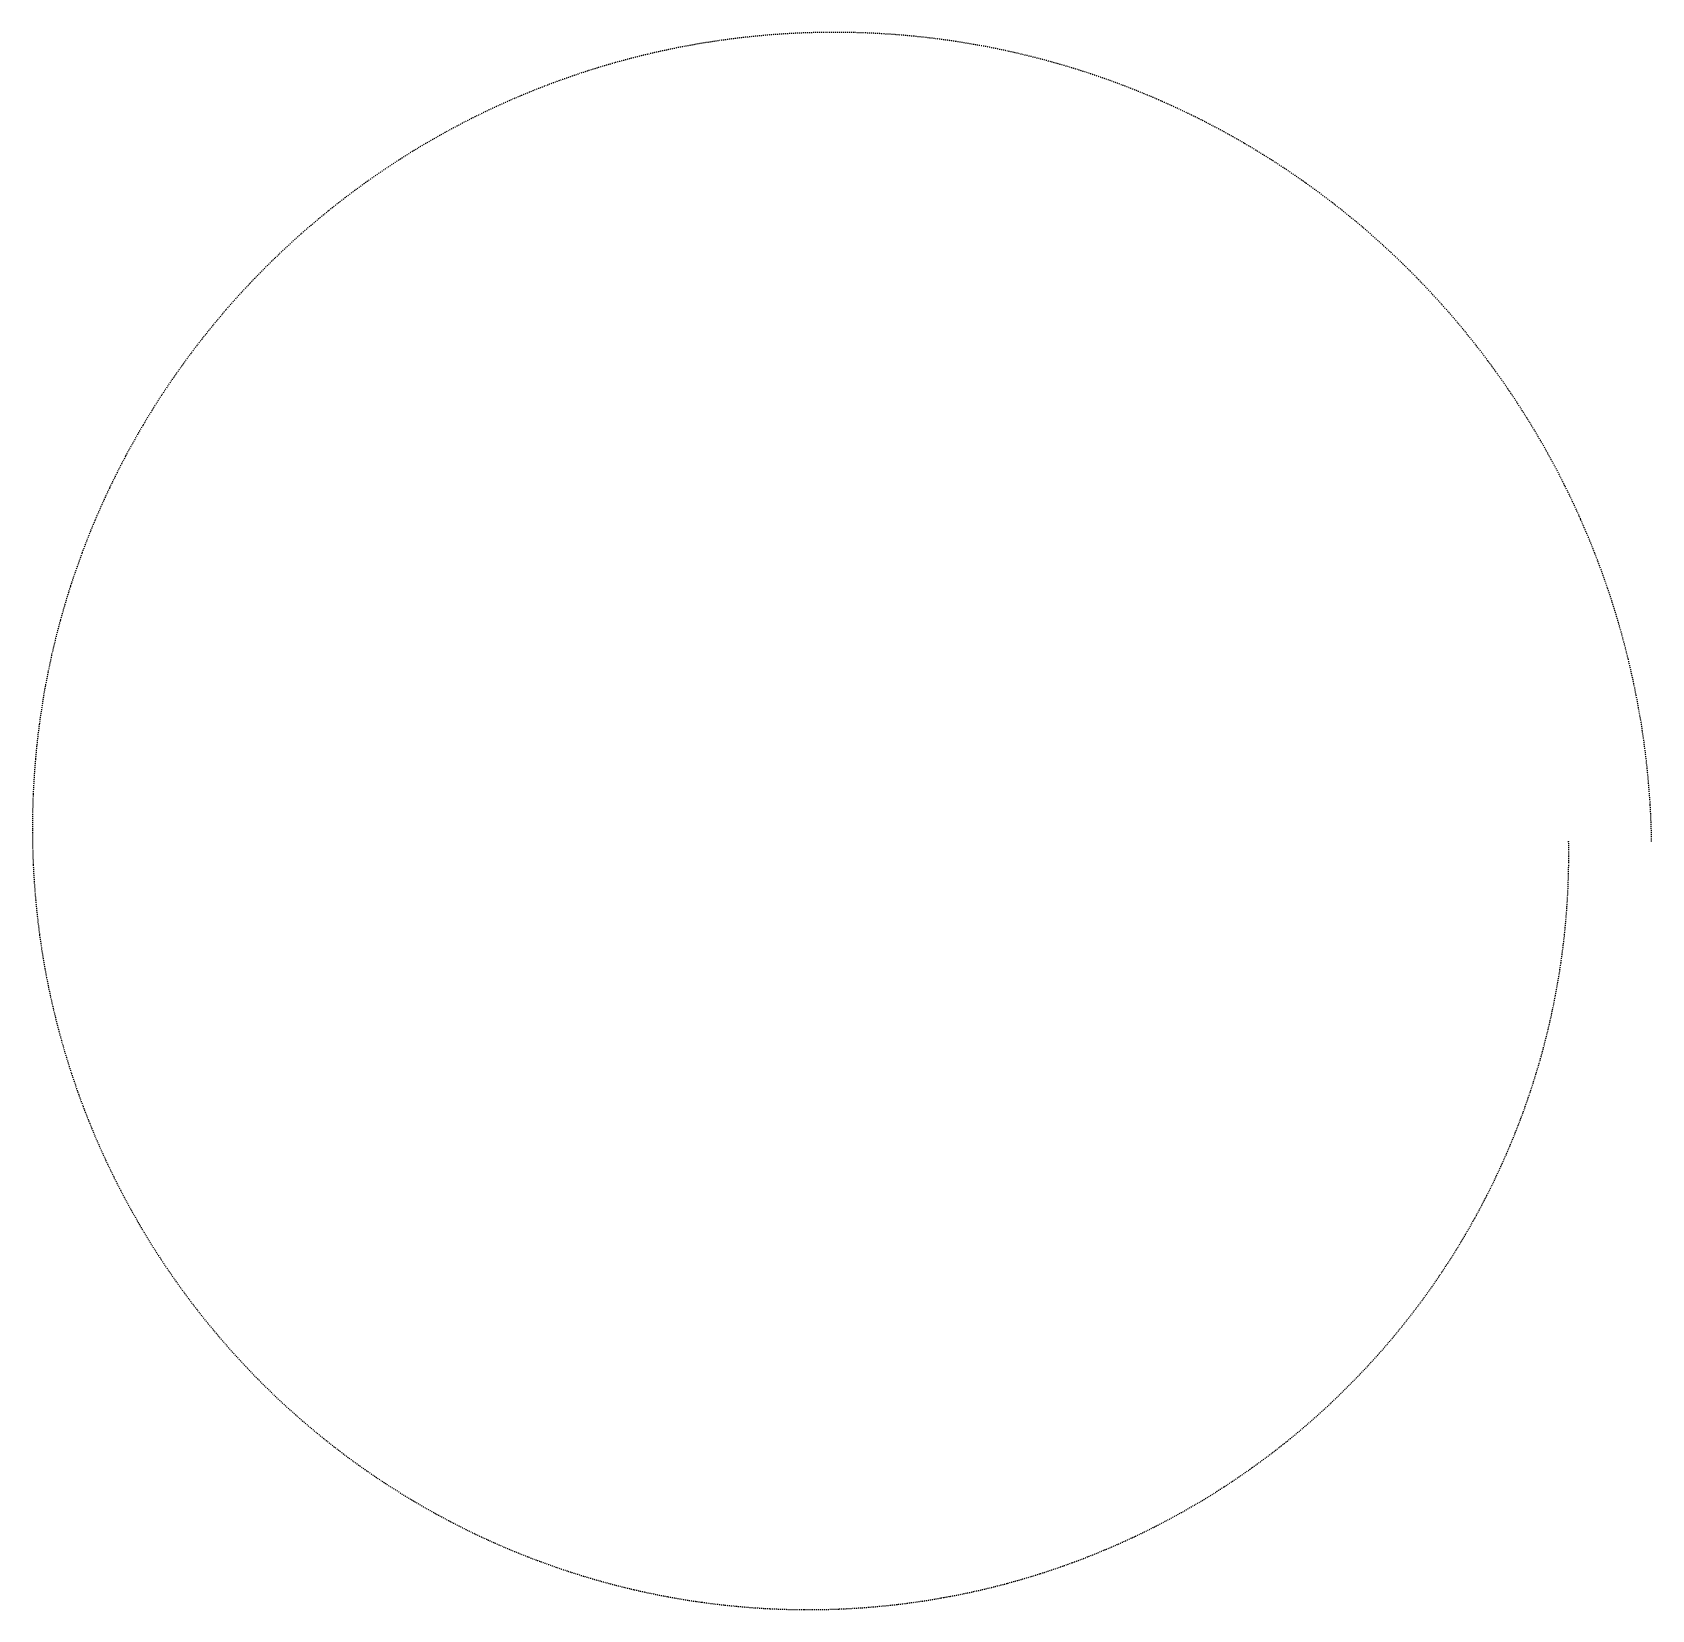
# Model space of a CAD drawing. Header units: metres. Extents: x -47.5 to 50, y -46.2 to 48.8.
import ezdxf

# ---------------------------------------------------------------- set-up
doc = ezdxf.new("R2010")
doc.units = ezdxf.units.M

msp = doc.modelspace()

# ---------------------------------------------------------------- linework, layer by layer
for p, q in [((-0.33, 48.754, -692.82), (-0.361, 48.753, -692.82)), ((-0.3, 48.755, -692.82), (-0.33, 48.754, -692.82)), ((-0.208, 48.757, -692.82), (-0.239, 48.756, -692.82)), ((-0.177, 48.757, -692.82), (-0.208, 48.757, -692.82)), ((-0.085, 48.759, -692.82), (-0.116, 48.759, -692.82)), ((-0.055, 48.76, -692.82), (-0.085, 48.759, -692.82)), ((0.037, 48.761, -692.82), (0.007, 48.761, -692.82)), ((0.068, 48.762, -692.82), (0.037, 48.761, -692.82)), ((0.16, 48.763, -692.82), (0.129, 48.763, -692.82)), ((0.19, 48.763, -692.82), (0.16, 48.763, -692.82)), ((0.282, 48.764, -692.82), (0.252, 48.764, -692.82)), ((0.313, 48.765, -692.82), (0.282, 48.764, -692.82)), ((0.405, 48.766, -692.82), (0.374, 48.765, -692.82)), ((0.497, 48.766, -692.82), (0.466, 48.766, -692.82)), ((0.527, 48.766, -692.82), (0.497, 48.766, -692.82)), ((0.619, 48.767, -692.82), (0.589, 48.767, -692.82)), ((0.65, 48.767, -692.82), (0.619, 48.767, -692.82)), ((0.742, 48.767, -692.82), (0.711, 48.767, -692.82)), ((0.773, 48.767, -692.82), (0.742, 48.767, -692.82)), ((0.865, 48.767, -692.82), (0.834, 48.767, -692.82)), ((0.895, 48.767, -692.82), (0.865, 48.767, -692.82)), ((0.987, 48.767, -692.82), (0.957, 48.767, -692.82)), ((1.018, 48.767, -692.82), (0.987, 48.767, -692.82)), ((1.11, 48.766, -692.82), (1.079, 48.766, -692.82)), ((1.14, 48.766, -692.82), (1.11, 48.766, -692.82)), ((1.232, 48.765, -692.82), (1.202, 48.766, -692.82)), ((1.263, 48.765, -692.82), (1.232, 48.765, -692.82)), ((1.355, 48.764, -692.82), (1.324, 48.764, -692.82)), ((1.386, 48.764, -692.82), (1.355, 48.764, -692.82)), ((1.478, 48.763, -692.82), (1.447, 48.763, -692.82)), ((1.508, 48.762, -692.82), (1.478, 48.763, -692.82)), ((1.6, 48.761, -692.82), (1.57, 48.761, -692.82)), ((1.631, 48.76, -692.82), (1.6, 48.761, -692.82)), ((1.723, 48.759, -692.82), (1.692, 48.759, -692.82)), ((1.754, 48.758, -692.82), (1.723, 48.759, -692.82)), ((1.846, 48.756, -692.82), (1.815, 48.757, -692.82)), ((1.876, 48.755, -692.82), (1.846, 48.756, -692.82)), ((1.968, 48.753, -692.82), (1.937, 48.754, -692.82)), ((-8.953, 47.78, -692.82), (-8.983, 47.774, -692.82)), ((-8.923, 47.786, -692.82), (-8.953, 47.78, -692.82)), ((-8.833, 47.804, -692.82), (-8.863, 47.798, -692.82)), ((-8.803, 47.81, -692.82), (-8.833, 47.804, -692.82)), ((-8.713, 47.828, -692.82), (-8.743, 47.822, -692.82)), ((-8.683, 47.834, -692.82), (-8.713, 47.828, -692.82)), ((-8.593, 47.852, -692.82), (-8.623, 47.846, -692.82)), ((-8.563, 47.858, -692.82), (-8.593, 47.852, -692.82)), ((-8.473, 47.875, -692.82), (-8.503, 47.869, -692.82)), ((-8.443, 47.881, -692.82), (-8.473, 47.875, -692.82)), ((-8.353, 47.898, -692.82), (-8.383, 47.893, -692.82)), ((-8.323, 47.904, -692.82), (-8.353, 47.898, -692.82)), ((-8.233, 47.921, -692.82), (-8.263, 47.916, -692.82)), ((-8.143, 47.938, -692.82), (-8.173, 47.933, -692.82)), ((-8.113, 47.944, -692.82), (-8.143, 47.938, -692.82)), ((-8.023, 47.961, -692.82), (-8.053, 47.955, -692.82)), ((-7.993, 47.966, -692.82), (-8.023, 47.961, -692.82)), ((-7.903, 47.983, -692.82), (-7.933, 47.977, -692.82)), ((-7.873, 47.988, -692.82), (-7.903, 47.983, -692.82)), ((-7.783, 48.004, -692.82), (-7.813, 47.999, -692.82)), ((-7.752, 48.01, -692.82), (-7.783, 48.004, -692.82)), ((-7.662, 48.026, -692.82), (-7.692, 48.02, -692.82)), ((-7.632, 48.031, -692.82), (-7.662, 48.026, -692.82)), ((-7.542, 48.047, -692.82), (-7.572, 48.042, -692.82)), ((-7.512, 48.052, -692.82), (-7.542, 48.047, -692.82)), ((-7.421, 48.068, -692.82), (-7.451, 48.062, -692.82)), ((-7.391, 48.073, -692.82), (-7.421, 48.068, -692.82)), ((-7.301, 48.088, -692.82), (-7.331, 48.083, -692.82)), ((-7.271, 48.093, -692.82), (-7.301, 48.088, -692.82)), ((-7.18, 48.108, -692.82), (-7.21, 48.103, -692.82)), ((-7.15, 48.113, -692.82), (-7.18, 48.108, -692.82)), ((-7.06, 48.128, -692.82), (-7.09, 48.123, -692.82)), ((-7.029, 48.133, -692.82), (-7.06, 48.128, -692.82)), ((-6.939, 48.148, -692.82), (-6.969, 48.143, -692.82)), ((-6.909, 48.153, -692.82), (-6.939, 48.148, -692.82)), ((-6.818, 48.167, -692.82), (-6.848, 48.162, -692.82)), ((-6.788, 48.172, -692.82), (-6.818, 48.167, -692.82)), ((-6.697, 48.186, -692.82), (-6.727, 48.181, -692.82)), ((-6.667, 48.191, -692.82), (-6.697, 48.186, -692.82)), ((-6.576, 48.205, -692.82), (-6.607, 48.2, -692.82)), ((-6.546, 48.209, -692.82), (-6.576, 48.205, -692.82)), ((-6.456, 48.223, -692.82), (-6.486, 48.219, -692.82)), ((-6.425, 48.228, -692.82), (-6.456, 48.223, -692.82)), ((-6.335, 48.241, -692.82), (-6.365, 48.237, -692.82)), ((-6.304, 48.246, -692.82), (-6.335, 48.241, -692.82)), ((-6.214, 48.259, -692.82), (-6.244, 48.255, -692.82)), ((-6.183, 48.263, -692.82), (-6.214, 48.259, -692.82)), ((-6.092, 48.276, -692.82), (-6.123, 48.272, -692.82)), ((-6.002, 48.289, -692.82), (-6.032, 48.285, -692.82)), ((-5.971, 48.294, -692.82), (-6.002, 48.289, -692.82)), ((-5.881, 48.306, -692.82), (-5.911, 48.302, -692.82)), ((-5.85, 48.311, -692.82), (-5.881, 48.306, -692.82)), ((-5.759, 48.323, -692.82), (-5.79, 48.319, -692.82)), ((-5.729, 48.327, -692.82), (-5.759, 48.323, -692.82)), ((-5.638, 48.339, -692.82), (-5.668, 48.335, -692.82)), ((-5.608, 48.343, -692.82), (-5.638, 48.339, -692.82)), ((-5.517, 48.355, -692.82), (-5.547, 48.351, -692.82)), ((-5.486, 48.359, -692.82), (-5.517, 48.355, -692.82)), ((-5.395, 48.371, -692.82), (-5.426, 48.367, -692.82)), ((-5.365, 48.375, -692.82), (-5.395, 48.371, -692.82)), ((-5.274, 48.386, -692.82), (-5.304, 48.383, -692.82)), ((-5.244, 48.39, -692.82), (-5.274, 48.386, -692.82)), ((-5.153, 48.402, -692.82), (-5.183, 48.398, -692.82)), ((-5.122, 48.405, -692.82), (-5.153, 48.402, -692.82)), ((-5.031, 48.416, -692.82), (-5.062, 48.413, -692.82)), ((-5.001, 48.42, -692.82), (-5.031, 48.416, -692.82)), ((-4.91, 48.431, -692.82), (-4.94, 48.427, -692.82)), ((-4.879, 48.435, -692.82), (-4.91, 48.431, -692.82)), ((-4.788, 48.445, -692.82), (-4.819, 48.442, -692.82)), ((-4.758, 48.449, -692.82), (-4.788, 48.445, -692.82)), ((-4.667, 48.459, -692.82), (-4.697, 48.456, -692.82)), ((-4.636, 48.462, -692.82), (-4.667, 48.459, -692.82)), ((-4.545, 48.473, -692.82), (-4.575, 48.469, -692.82)), ((-4.515, 48.476, -692.82), (-4.545, 48.473, -692.82)), ((-4.423, 48.486, -692.82), (-4.454, 48.483, -692.82)), ((-4.393, 48.489, -692.82), (-4.423, 48.486, -692.82)), ((-4.302, 48.499, -692.82), (-4.332, 48.496, -692.82)), ((-4.271, 48.502, -692.82), (-4.302, 48.499, -692.82)), ((-4.18, 48.512, -692.82), (-4.21, 48.508, -692.82)), ((-4.149, 48.515, -692.82), (-4.18, 48.512, -692.82)), ((-4.058, 48.524, -692.82), (-4.089, 48.521, -692.82)), ((-4.028, 48.527, -692.82), (-4.058, 48.524, -692.82)), ((-3.936, 48.536, -692.82), (-3.967, 48.533, -692.82)), ((-3.845, 48.545, -692.82), (-3.875, 48.542, -692.82)), ((-3.814, 48.548, -692.82), (-3.845, 48.545, -692.82)), ((-3.723, 48.556, -692.82), (-3.753, 48.554, -692.82)), ((-3.693, 48.559, -692.82), (-3.723, 48.556, -692.82)), ((-3.601, 48.568, -692.82), (-3.632, 48.565, -692.82)), ((-3.571, 48.57, -692.82), (-3.601, 48.568, -692.82)), ((-3.479, 48.579, -692.82), (-3.51, 48.576, -692.82)), ((-3.449, 48.581, -692.82), (-3.479, 48.579, -692.82)), ((-3.357, 48.589, -692.82), (-3.388, 48.587, -692.82)), ((-3.327, 48.592, -692.82), (-3.357, 48.589, -692.82)), ((-3.235, 48.599, -692.82), (-3.266, 48.597, -692.82)), ((-3.205, 48.602, -692.82), (-3.235, 48.599, -692.82)), ((-3.113, 48.609, -692.82), (-3.144, 48.607, -692.82)), ((-3.083, 48.612, -692.82), (-3.113, 48.609, -692.82)), ((-2.991, 48.619, -692.82), (-3.022, 48.617, -692.82)), ((-2.961, 48.622, -692.82), (-2.991, 48.619, -692.82)), ((-2.869, 48.629, -692.82), (-2.9, 48.626, -692.82)), ((-2.839, 48.631, -692.82), (-2.869, 48.629, -692.82)), ((-2.747, 48.638, -692.82), (-2.777, 48.635, -692.82)), ((-2.716, 48.64, -692.82), (-2.747, 48.638, -692.82)), ((-2.625, 48.646, -692.82), (-2.655, 48.644, -692.82)), ((-2.594, 48.649, -692.82), (-2.625, 48.646, -692.82)), ((-2.503, 48.655, -692.82), (-2.533, 48.653, -692.82)), ((-2.472, 48.657, -692.82), (-2.503, 48.655, -692.82)), ((-2.38, 48.663, -692.82), (-2.411, 48.661, -692.82)), ((-2.35, 48.665, -692.82), (-2.38, 48.663, -692.82)), ((-2.258, 48.671, -692.82), (-2.289, 48.669, -692.82)), ((-2.228, 48.673, -692.82), (-2.258, 48.671, -692.82)), ((-2.136, 48.678, -692.82), (-2.167, 48.677, -692.82)), ((-2.105, 48.68, -692.82), (-2.136, 48.678, -692.82)), ((-2.014, 48.686, -692.82), (-2.044, 48.684, -692.82)), ((-1.983, 48.687, -692.82), (-2.014, 48.686, -692.82)), ((-1.891, 48.693, -692.82), (-1.922, 48.691, -692.82)), ((-1.861, 48.694, -692.82), (-1.891, 48.693, -692.82)), ((-1.769, 48.699, -692.82), (-1.8, 48.698, -692.82)), ((-1.677, 48.704, -692.82), (-1.708, 48.702, -692.82)), ((-1.647, 48.706, -692.82), (-1.677, 48.704, -692.82)), ((-1.555, 48.71, -692.82), (-1.586, 48.709, -692.82)), ((-1.524, 48.712, -692.82), (-1.555, 48.71, -692.82)), ((-1.433, 48.716, -692.82), (-1.463, 48.714, -692.82)), ((-1.402, 48.717, -692.82), (-1.433, 48.716, -692.82)), ((-1.31, 48.721, -692.82), (-1.341, 48.72, -692.82)), ((-1.28, 48.723, -692.82), (-1.31, 48.721, -692.82)), ((-1.188, 48.726, -692.82), (-1.218, 48.725, -692.82)), ((-1.157, 48.728, -692.82), (-1.188, 48.726, -692.82)), ((-1.065, 48.731, -692.82), (-1.096, 48.73, -692.82)), ((-1.035, 48.733, -692.82), (-1.065, 48.731, -692.82)), ((-0.943, 48.736, -692.82), (-0.974, 48.735, -692.82)), ((-0.912, 48.737, -692.82), (-0.943, 48.736, -692.82)), ((-0.82, 48.74, -692.82), (-0.851, 48.739, -692.82)), ((-0.79, 48.741, -692.82), (-0.82, 48.74, -692.82)), ((-0.698, 48.744, -692.82), (-0.729, 48.743, -692.82)), ((-0.667, 48.745, -692.82), (-0.698, 48.744, -692.82)), ((-0.576, 48.748, -692.82), (-0.606, 48.747, -692.82)), ((-0.545, 48.749, -692.82), (-0.576, 48.748, -692.82)), ((-0.453, 48.751, -692.82), (-0.484, 48.75, -692.82)), ((-0.422, 48.752, -692.82), (-0.453, 48.751, -692.82)), ((1.999, 48.753, -692.82), (1.968, 48.753, -692.82)), ((2.091, 48.75, -692.82), (2.06, 48.751, -692.82)), ((2.121, 48.749, -692.82), (2.091, 48.75, -692.82)), ((2.213, 48.747, -692.82), (2.183, 48.748, -692.82)), ((2.244, 48.746, -692.82), (2.213, 48.747, -692.82)), ((2.336, 48.743, -692.82), (2.305, 48.744, -692.82)), ((2.367, 48.742, -692.82), (2.336, 48.743, -692.82)), ((2.459, 48.739, -692.82), (2.428, 48.74, -692.82)), ((2.489, 48.738, -692.82), (2.459, 48.739, -692.82)), ((2.581, 48.735, -692.82), (2.551, 48.736, -692.82)), ((2.673, 48.731, -692.82), (2.642, 48.733, -692.82)), ((2.704, 48.73, -692.82), (2.673, 48.731, -692.82)), ((2.796, 48.727, -692.82), (2.765, 48.728, -692.82)), ((2.826, 48.725, -692.82), (2.796, 48.727, -692.82)), ((2.918, 48.721, -692.82), (2.888, 48.723, -692.82)), ((2.949, 48.72, -692.82), (2.918, 48.721, -692.82)), ((3.041, 48.716, -692.82), (3.01, 48.717, -692.82)), ((3.071, 48.715, -692.82), (3.041, 48.716, -692.82)), ((3.163, 48.71, -692.82), (3.133, 48.712, -692.82)), ((3.194, 48.709, -692.82), (3.163, 48.71, -692.82)), ((3.286, 48.704, -692.82), (3.255, 48.706, -692.82)), ((3.317, 48.703, -692.82), (3.286, 48.704, -692.82)), ((3.408, 48.698, -692.82), (3.378, 48.699, -692.82)), ((3.439, 48.696, -692.82), (3.408, 48.698, -692.82)), ((3.531, 48.691, -692.82), (3.5, 48.693, -692.82)), ((3.562, 48.689, -692.82), (3.531, 48.691, -692.82)), ((3.654, 48.684, -692.82), (3.623, 48.686, -692.82)), ((3.684, 48.682, -692.82), (3.654, 48.684, -692.82)), ((3.776, 48.677, -692.82), (3.745, 48.679, -692.82)), ((3.807, 48.675, -692.82), (3.776, 48.677, -692.82)), ((3.899, 48.669, -692.82), (3.868, 48.671, -692.82)), ((3.929, 48.667, -692.82), (3.899, 48.669, -692.82)), ((4.021, 48.661, -692.82), (3.99, 48.663, -692.82)), ((4.052, 48.659, -692.82), (4.021, 48.661, -692.82)), ((4.143, 48.653, -692.82), (4.113, 48.655, -692.82)), ((4.174, 48.651, -692.82), (4.143, 48.653, -692.82)), ((4.266, 48.644, -692.82), (4.235, 48.646, -692.82)), ((4.296, 48.642, -692.82), (4.266, 48.644, -692.82)), ((4.388, 48.635, -692.82), (4.358, 48.638, -692.82)), ((4.419, 48.633, -692.82), (4.388, 48.635, -692.82)), ((4.511, 48.626, -692.82), (4.48, 48.629, -692.82)), ((4.541, 48.624, -692.82), (4.511, 48.626, -692.82)), ((4.633, 48.617, -692.82), (4.603, 48.619, -692.82)), ((4.664, 48.614, -692.82), (4.633, 48.617, -692.82)), ((4.755, 48.607, -692.82), (4.725, 48.609, -692.82)), ((4.847, 48.599, -692.82), (4.817, 48.602, -692.82)), ((4.878, 48.597, -692.82), (4.847, 48.599, -692.82)), ((4.97, 48.589, -692.82), (4.939, 48.592, -692.82)), ((5, 48.587, -692.82), (4.97, 48.589, -692.82)), ((5.092, 48.578, -692.82), (5.061, 48.581, -692.82)), ((5.122, 48.576, -692.82), (5.092, 48.578, -692.82)), ((5.214, 48.568, -692.82), (5.184, 48.57, -692.82)), ((5.245, 48.565, -692.82), (5.214, 48.568, -692.82)), ((5.336, 48.556, -692.82), (5.306, 48.559, -692.82)), ((5.367, 48.553, -692.82), (5.336, 48.556, -692.82)), ((5.459, 48.545, -692.82), (5.428, 48.548, -692.82)), ((5.489, 48.542, -692.82), (5.459, 48.545, -692.82)), ((5.581, 48.533, -692.82), (5.55, 48.536, -692.82)), ((5.612, 48.53, -692.82), (5.581, 48.533, -692.82)), ((5.703, 48.521, -692.82), (5.673, 48.524, -692.82)), ((5.734, 48.518, -692.82), (5.703, 48.521, -692.82)), ((5.825, 48.508, -692.82), (5.795, 48.511, -692.82)), ((5.856, 48.505, -692.82), (5.825, 48.508, -692.82)), ((5.947, 48.495, -692.82), (5.917, 48.499, -692.82)), ((5.978, 48.492, -692.82), (5.947, 48.495, -692.82)), ((6.07, 48.482, -692.82), (6.039, 48.486, -692.82)), ((6.1, 48.479, -692.82), (6.07, 48.482, -692.82)), ((6.192, 48.469, -692.82), (6.161, 48.472, -692.82)), ((6.222, 48.466, -692.82), (6.192, 48.469, -692.82)), ((6.314, 48.455, -692.82), (6.283, 48.459, -692.82)), ((6.344, 48.452, -692.82), (6.314, 48.455, -692.82)), ((6.436, 48.441, -692.82), (6.405, 48.445, -692.82)), ((6.466, 48.438, -692.82), (6.436, 48.441, -692.82)), ((6.558, 48.427, -692.82), (6.527, 48.431, -692.82)), ((6.588, 48.423, -692.82), (6.558, 48.427, -692.82)), ((6.68, 48.412, -692.82), (6.649, 48.416, -692.82)), ((6.71, 48.409, -692.82), (6.68, 48.412, -692.82)), ((6.802, 48.397, -692.82), (6.771, 48.401, -692.82)), ((6.832, 48.394, -692.82), (6.802, 48.397, -692.82)), ((6.924, 48.382, -692.82), (6.893, 48.386, -692.82)), ((7.015, 48.37, -692.82), (6.984, 48.374, -692.82)), ((7.045, 48.367, -692.82), (7.015, 48.37, -692.82)), ((7.137, 48.355, -692.82), (7.106, 48.359, -692.82)), ((7.167, 48.351, -692.82), (7.137, 48.355, -692.82)), ((7.259, 48.339, -692.82), (7.228, 48.343, -692.82)), ((7.289, 48.334, -692.82), (7.259, 48.339, -692.82)), ((7.38, 48.322, -692.82), (7.35, 48.326, -692.82)), ((7.411, 48.318, -692.82), (7.38, 48.322, -692.82)), ((7.502, 48.305, -692.82), (7.472, 48.31, -692.82)), ((7.533, 48.301, -692.82), (7.502, 48.305, -692.82)), ((7.624, 48.288, -692.82), (7.593, 48.293, -692.82)), ((7.654, 48.284, -692.82), (7.624, 48.288, -692.82)), ((7.745, 48.271, -692.82), (7.715, 48.275, -692.82)), ((7.776, 48.267, -692.82), (7.745, 48.271, -692.82)), ((7.867, 48.253, -692.82), (7.837, 48.258, -692.82)), ((7.898, 48.249, -692.82), (7.867, 48.253, -692.82)), ((7.989, 48.236, -692.82), (7.958, 48.24, -692.82)), ((8.019, 48.231, -692.82), (7.989, 48.236, -692.82)), ((8.11, 48.217, -692.82), (8.08, 48.222, -692.82)), ((8.141, 48.213, -692.82), (8.11, 48.217, -692.82)), ((8.232, 48.199, -692.82), (8.201, 48.203, -692.82)), ((8.262, 48.194, -692.82), (8.232, 48.199, -692.82)), ((8.353, 48.18, -692.82), (8.323, 48.185, -692.82)), ((8.384, 48.175, -692.82), (8.353, 48.18, -692.82)), ((8.475, 48.161, -692.82), (8.444, 48.166, -692.82)), ((8.505, 48.156, -692.82), (8.475, 48.161, -692.82)), ((8.596, 48.141, -692.82), (8.566, 48.146, -692.82)), ((8.626, 48.136, -692.82), (8.596, 48.141, -692.82)), ((8.717, 48.122, -692.82), (8.687, 48.127, -692.82)), ((8.748, 48.117, -692.82), (8.717, 48.122, -692.82)), ((8.839, 48.101, -692.82), (8.808, 48.106, -692.82)), ((8.869, 48.096, -692.82), (8.839, 48.101, -692.82)), ((8.96, 48.081, -692.82), (8.929, 48.086, -692.82)), ((8.99, 48.076, -692.82), (8.96, 48.081, -692.82)), ((9.081, 48.06, -692.82), (9.051, 48.066, -692.82)), ((9.172, 48.045, -692.82), (9.142, 48.05, -692.82)), ((9.202, 48.039, -692.82), (9.172, 48.045, -692.82)), ((9.293, 48.023, -692.82), (9.263, 48.029, -692.82)), ((9.323, 48.018, -692.82), (9.293, 48.023, -692.82)), ((9.414, 48.002, -692.82), (9.384, 48.007, -692.82)), ((9.444, 47.997, -692.82), (9.414, 48.002, -692.82)), ((9.535, 47.98, -692.82), (9.505, 47.986, -692.82)), ((9.565, 47.975, -692.82), (9.535, 47.98, -692.82)), ((9.656, 47.958, -692.82), (9.626, 47.964, -692.82)), ((9.686, 47.952, -692.82), (9.656, 47.958, -692.82)), ((9.777, 47.936, -692.82), (9.747, 47.941, -692.82)), ((9.807, 47.93, -692.82), (9.777, 47.936, -692.82)), ((9.898, 47.913, -692.82), (9.867, 47.918, -692.82)), ((9.928, 47.907, -692.82), (9.898, 47.913, -692.82)), ((10.018, 47.89, -692.82), (9.988, 47.895, -692.82)), ((10.049, 47.884, -692.82), (10.018, 47.89, -692.82)), ((10.139, 47.866, -692.82), (10.109, 47.872, -692.82)), ((10.169, 47.86, -692.82), (10.139, 47.866, -692.82)), ((10.26, 47.843, -692.82), (10.23, 47.849, -692.82)), ((10.29, 47.837, -692.82), (10.26, 47.843, -692.82)), ((10.381, 47.819, -692.82), (10.35, 47.825, -692.82)), ((10.411, 47.813, -692.82), (10.381, 47.819, -692.82)), ((10.501, 47.794, -692.82), (10.471, 47.801, -692.82)), ((10.531, 47.788, -692.82), (10.501, 47.794, -692.82)), ((-12.804, 46.826, -692.82), (-12.834, 46.818, -692.82)), ((-12.775, 46.835, -692.82), (-12.804, 46.826, -692.82)), ((-12.687, 46.86, -692.82), (-12.716, 46.852, -692.82)), ((-12.658, 46.869, -692.82), (-12.687, 46.86, -692.82)), ((-12.57, 46.894, -692.82), (-12.599, 46.886, -692.82)), ((-12.54, 46.902, -692.82), (-12.57, 46.894, -692.82)), ((-12.452, 46.927, -692.82), (-12.482, 46.919, -692.82)), ((-12.364, 46.952, -692.82), (-12.394, 46.944, -692.82)), ((-12.335, 46.96, -692.82), (-12.364, 46.952, -692.82)), ((-12.247, 46.985, -692.82), (-12.276, 46.977, -692.82)), ((-12.217, 46.993, -692.82), (-12.247, 46.985, -692.82)), ((-12.129, 47.018, -692.82), (-12.159, 47.01, -692.82)), ((-12.1, 47.026, -692.82), (-12.129, 47.018, -692.82)), ((-12.011, 47.05, -692.82), (-12.041, 47.042, -692.82)), ((-11.982, 47.058, -692.82), (-12.011, 47.05, -692.82)), ((-11.894, 47.082, -692.82), (-11.923, 47.074, -692.82)), ((-11.864, 47.09, -692.82), (-11.894, 47.082, -692.82)), ((-11.776, 47.114, -692.82), (-11.805, 47.106, -692.82)), ((-11.746, 47.122, -692.82), (-11.776, 47.114, -692.82)), ((-11.658, 47.145, -692.82), (-11.687, 47.137, -692.82)), ((-11.628, 47.153, -692.82), (-11.658, 47.145, -692.82)), ((-11.54, 47.176, -692.82), (-11.569, 47.169, -692.82)), ((-11.51, 47.184, -692.82), (-11.54, 47.176, -692.82)), ((-11.422, 47.207, -692.82), (-11.451, 47.199, -692.82)), ((-11.392, 47.215, -692.82), (-11.422, 47.207, -692.82)), ((-11.303, 47.238, -692.82), (-11.333, 47.23, -692.82)), ((-11.274, 47.245, -692.82), (-11.303, 47.238, -692.82)), ((-11.185, 47.268, -692.82), (-11.215, 47.26, -692.82)), ((-11.155, 47.275, -692.82), (-11.185, 47.268, -692.82)), ((-11.067, 47.298, -692.82), (-11.096, 47.29, -692.82)), ((-11.037, 47.305, -692.82), (-11.067, 47.298, -692.82)), ((-10.948, 47.327, -692.82), (-10.978, 47.32, -692.82)), ((-10.919, 47.335, -692.82), (-10.948, 47.327, -692.82)), ((-10.83, 47.357, -692.82), (-10.859, 47.349, -692.82)), ((-10.8, 47.364, -692.82), (-10.83, 47.357, -692.82)), ((-10.711, 47.386, -692.82), (-10.741, 47.379, -692.82)), ((-10.681, 47.393, -692.82), (-10.711, 47.386, -692.82)), ((-10.592, 47.415, -692.82), (-10.622, 47.407, -692.82)), ((-10.563, 47.422, -692.82), (-10.592, 47.415, -692.82)), ((-10.474, 47.443, -692.82), (-10.503, 47.436, -692.82)), ((-10.444, 47.45, -692.82), (-10.474, 47.443, -692.82)), ((-10.355, 47.471, -692.82), (-10.384, 47.464, -692.82)), ((-10.266, 47.492, -692.82), (-10.295, 47.485, -692.82)), ((-10.236, 47.499, -692.82), (-10.266, 47.492, -692.82)), ((-10.147, 47.52, -692.82), (-10.176, 47.513, -692.82)), ((-10.117, 47.527, -692.82), (-10.147, 47.52, -692.82)), ((-10.028, 47.547, -692.82), (-10.057, 47.54, -692.82)), ((-9.998, 47.554, -692.82), (-10.028, 47.547, -692.82)), ((-9.908, 47.574, -692.82), (-9.938, 47.567, -692.82)), ((-9.879, 47.581, -692.82), (-9.908, 47.574, -692.82)), ((-9.789, 47.601, -692.82), (-9.819, 47.594, -692.82)), ((-9.759, 47.608, -692.82), (-9.789, 47.601, -692.82)), ((-9.67, 47.627, -692.82), (-9.7, 47.621, -692.82)), ((-9.64, 47.634, -692.82), (-9.67, 47.627, -692.82)), ((-9.551, 47.653, -692.82), (-9.58, 47.647, -692.82)), ((-9.521, 47.66, -692.82), (-9.551, 47.653, -692.82)), ((-9.431, 47.679, -692.82), (-9.461, 47.673, -692.82)), ((-9.401, 47.686, -692.82), (-9.431, 47.679, -692.82)), ((-9.312, 47.705, -692.82), (-9.342, 47.699, -692.82)), ((-9.282, 47.711, -692.82), (-9.312, 47.705, -692.82)), ((-9.192, 47.73, -692.82), (-9.222, 47.724, -692.82)), ((-9.162, 47.736, -692.82), (-9.192, 47.73, -692.82)), ((-9.073, 47.755, -692.82), (-9.102, 47.749, -692.82)), ((-9.043, 47.761, -692.82), (-9.073, 47.755, -692.82)), ((10.622, 47.77, -692.82), (10.592, 47.776, -692.82)), ((10.652, 47.764, -692.82), (10.622, 47.77, -692.82)), ((10.742, 47.745, -692.82), (10.712, 47.751, -692.82)), ((10.772, 47.739, -692.82), (10.742, 47.745, -692.82)), ((10.863, 47.72, -692.82), (10.832, 47.726, -692.82)), ((10.893, 47.713, -692.82), (10.863, 47.72, -692.82)), ((10.983, 47.694, -692.82), (10.953, 47.701, -692.82)), ((11.013, 47.688, -692.82), (10.983, 47.694, -692.82)), ((11.103, 47.669, -692.82), (11.073, 47.675, -692.82)), ((11.133, 47.662, -692.82), (11.103, 47.669, -692.82)), ((11.223, 47.642, -692.82), (11.193, 47.649, -692.82)), ((11.314, 47.623, -692.82), (11.284, 47.629, -692.82)), ((11.344, 47.616, -692.82), (11.314, 47.623, -692.82)), ((11.434, 47.596, -692.82), (11.404, 47.603, -692.82)), ((11.464, 47.589, -692.82), (11.434, 47.596, -692.82)), ((11.554, 47.569, -692.82), (11.524, 47.576, -692.82)), ((11.584, 47.562, -692.82), (11.554, 47.569, -692.82)), ((11.674, 47.542, -692.82), (11.644, 47.549, -692.82)), ((11.704, 47.535, -692.82), (11.674, 47.542, -692.82)), ((11.794, 47.514, -692.82), (11.764, 47.521, -692.82)), ((11.824, 47.507, -692.82), (11.794, 47.514, -692.82)), ((11.914, 47.487, -692.82), (11.884, 47.494, -692.82)), ((11.944, 47.48, -692.82), (11.914, 47.487, -692.82)), ((12.033, 47.458, -692.82), (12.003, 47.466, -692.82)), ((12.063, 47.451, -692.82), (12.033, 47.458, -692.82)), ((12.153, 47.43, -692.82), (12.123, 47.437, -692.82)), ((12.183, 47.423, -692.82), (12.153, 47.43, -692.82)), ((12.273, 47.401, -692.82), (12.243, 47.408, -692.82)), ((12.303, 47.394, -692.82), (12.273, 47.401, -692.82)), ((12.392, 47.372, -692.82), (12.362, 47.38, -692.82)), ((12.422, 47.365, -692.82), (12.392, 47.372, -692.82)), ((12.512, 47.343, -692.82), (12.482, 47.35, -692.82)), ((12.542, 47.335, -692.82), (12.512, 47.343, -692.82)), ((12.631, 47.313, -692.82), (12.601, 47.321, -692.82)), ((12.661, 47.306, -692.82), (12.631, 47.313, -692.82)), ((12.751, 47.283, -692.82), (12.721, 47.291, -692.82)), ((12.781, 47.276, -692.82), (12.751, 47.283, -692.82)), ((12.87, 47.253, -692.82), (12.84, 47.261, -692.82)), ((12.9, 47.245, -692.82), (12.87, 47.253, -692.82)), ((12.989, 47.222, -692.82), (12.96, 47.23, -692.82)), ((13.019, 47.215, -692.82), (12.989, 47.222, -692.82)), ((13.109, 47.192, -692.82), (13.079, 47.199, -692.82)), ((13.138, 47.184, -692.82), (13.109, 47.192, -692.82)), ((13.228, 47.16, -692.82), (13.198, 47.168, -692.82)), ((13.257, 47.153, -692.82), (13.228, 47.16, -692.82)), ((13.347, 47.129, -692.82), (13.317, 47.137, -692.82)), ((13.436, 47.105, -692.82), (13.406, 47.113, -692.82)), ((13.466, 47.097, -692.82), (13.436, 47.105, -692.82)), ((13.555, 47.073, -692.82), (13.525, 47.081, -692.82)), ((13.585, 47.065, -692.82), (13.555, 47.073, -692.82)), ((13.674, 47.041, -692.82), (13.644, 47.049, -692.82)), ((13.703, 47.033, -692.82), (13.674, 47.041, -692.82)), ((13.792, 47.008, -692.82), (13.763, 47.017, -692.82)), ((13.822, 47, -692.82), (13.792, 47.008, -692.82)), ((13.911, 46.976, -692.82), (13.881, 46.984, -692.82)), ((13.941, 46.967, -692.82), (13.911, 46.976, -692.82)), ((14.03, 46.942, -692.82), (14, 46.951, -692.82)), ((14.059, 46.934, -692.82), (14.03, 46.942, -692.82)), ((14.148, 46.909, -692.82), (14.119, 46.917, -692.82)), ((14.178, 46.9, -692.82), (14.148, 46.909, -692.82)), ((14.267, 46.875, -692.82), (14.237, 46.884, -692.82)), ((14.296, 46.867, -692.82), (14.267, 46.875, -692.82)), ((14.385, 46.841, -692.82), (14.355, 46.85, -692.82)), ((14.415, 46.832, -692.82), (14.385, 46.841, -692.82)), ((14.503, 46.807, -692.82), (14.474, 46.815, -692.82)), ((14.533, 46.798, -692.82), (14.503, 46.807, -692.82)), ((-15.789, 45.851, -692.82), (-15.818, 45.84, -692.82)), ((-15.76, 45.861, -692.82), (-15.789, 45.851, -692.82)), ((-15.674, 45.892, -692.82), (-15.703, 45.882, -692.82)), ((-15.646, 45.902, -692.82), (-15.674, 45.892, -692.82)), ((-15.56, 45.933, -692.82), (-15.588, 45.923, -692.82)), ((-15.531, 45.944, -692.82), (-15.56, 45.933, -692.82)), ((-15.445, 45.974, -692.82), (-15.474, 45.964, -692.82)), ((-15.416, 45.984, -692.82), (-15.445, 45.974, -692.82)), ((-15.33, 46.015, -692.82), (-15.359, 46.005, -692.82)), ((-15.301, 46.025, -692.82), (-15.33, 46.015, -692.82)), ((-15.215, 46.055, -692.82), (-15.244, 46.045, -692.82)), ((-15.186, 46.065, -692.82), (-15.215, 46.055, -692.82)), ((-15.1, 46.095, -692.82), (-15.128, 46.085, -692.82)), ((-15.071, 46.105, -692.82), (-15.1, 46.095, -692.82)), ((-14.984, 46.135, -692.82), (-15.013, 46.125, -692.82)), ((-14.956, 46.145, -692.82), (-14.984, 46.135, -692.82)), ((-14.869, 46.174, -692.82), (-14.898, 46.164, -692.82)), ((-14.84, 46.184, -692.82), (-14.869, 46.174, -692.82)), ((-14.753, 46.213, -692.82), (-14.782, 46.204, -692.82)), ((-14.725, 46.223, -692.82), (-14.753, 46.213, -692.82)), ((-14.638, 46.252, -692.82), (-14.667, 46.243, -692.82)), ((-14.609, 46.262, -692.82), (-14.638, 46.252, -692.82)), ((-14.522, 46.291, -692.82), (-14.551, 46.281, -692.82)), ((-14.435, 46.32, -692.82), (-14.464, 46.31, -692.82)), ((-14.406, 46.329, -692.82), (-14.435, 46.32, -692.82)), ((-14.32, 46.358, -692.82), (-14.348, 46.348, -692.82)), ((-14.291, 46.367, -692.82), (-14.32, 46.358, -692.82)), ((-14.204, 46.395, -692.82), (-14.233, 46.386, -692.82)), ((-14.175, 46.405, -692.82), (-14.204, 46.395, -692.82)), ((-14.087, 46.433, -692.82), (-14.116, 46.424, -692.82)), ((-14.058, 46.442, -692.82), (-14.087, 46.433, -692.82)), ((-13.971, 46.47, -692.82), (-14, 46.461, -692.82)), ((-13.942, 46.479, -692.82), (-13.971, 46.47, -692.82)), ((-13.855, 46.507, -692.82), (-13.884, 46.498, -692.82)), ((-13.826, 46.516, -692.82), (-13.855, 46.507, -692.82)), ((-13.739, 46.544, -692.82), (-13.768, 46.535, -692.82)), ((-13.71, 46.553, -692.82), (-13.739, 46.544, -692.82)), ((-13.622, 46.58, -692.82), (-13.651, 46.571, -692.82)), ((-13.593, 46.589, -692.82), (-13.622, 46.58, -692.82)), ((-13.506, 46.616, -692.82), (-13.535, 46.607, -692.82)), ((-13.476, 46.625, -692.82), (-13.506, 46.616, -692.82)), ((-13.389, 46.652, -692.82), (-13.418, 46.643, -692.82)), ((-13.36, 46.661, -692.82), (-13.389, 46.652, -692.82)), ((-13.272, 46.687, -692.82), (-13.301, 46.678, -692.82)), ((-13.243, 46.696, -692.82), (-13.272, 46.687, -692.82)), ((-13.155, 46.722, -692.82), (-13.185, 46.714, -692.82)), ((-13.126, 46.731, -692.82), (-13.155, 46.722, -692.82)), ((-13.038, 46.757, -692.82), (-13.068, 46.749, -692.82)), ((-13.009, 46.766, -692.82), (-13.038, 46.757, -692.82)), ((-12.921, 46.792, -692.82), (-12.951, 46.783, -692.82)), ((-12.892, 46.801, -692.82), (-12.921, 46.792, -692.82)), ((14.621, 46.772, -692.82), (14.592, 46.781, -692.82)), ((14.651, 46.763, -692.82), (14.621, 46.772, -692.82)), ((14.739, 46.737, -692.82), (14.71, 46.746, -692.82)), ((14.769, 46.728, -692.82), (14.739, 46.737, -692.82)), ((14.858, 46.702, -692.82), (14.828, 46.711, -692.82)), ((14.887, 46.693, -692.82), (14.858, 46.702, -692.82)), ((14.976, 46.666, -692.82), (14.946, 46.675, -692.82)), ((15.005, 46.657, -692.82), (14.976, 46.666, -692.82)), ((15.093, 46.63, -692.82), (15.064, 46.639, -692.82)), ((15.123, 46.621, -692.82), (15.093, 46.63, -692.82)), ((15.211, 46.594, -692.82), (15.182, 46.603, -692.82)), ((15.241, 46.585, -692.82), (15.211, 46.594, -692.82)), ((15.329, 46.558, -692.82), (15.299, 46.567, -692.82)), ((15.358, 46.548, -692.82), (15.329, 46.558, -692.82)), ((15.446, 46.521, -692.82), (15.417, 46.53, -692.82)), ((15.535, 46.493, -692.82), (15.505, 46.502, -692.82)), ((15.564, 46.484, -692.82), (15.535, 46.493, -692.82)), ((15.652, 46.456, -692.82), (15.623, 46.465, -692.82)), ((15.681, 46.446, -692.82), (15.652, 46.456, -692.82)), ((15.769, 46.418, -692.82), (15.74, 46.428, -692.82)), ((15.799, 46.409, -692.82), (15.769, 46.418, -692.82)), ((15.887, 46.38, -692.82), (15.857, 46.39, -692.82)), ((15.916, 46.371, -692.82), (15.887, 46.38, -692.82)), ((16.004, 46.342, -692.82), (15.974, 46.352, -692.82)), ((16.033, 46.333, -692.82), (16.004, 46.342, -692.82)), ((16.121, 46.304, -692.82), (16.092, 46.313, -692.82)), ((16.15, 46.294, -692.82), (16.121, 46.304, -692.82)), ((16.238, 46.265, -692.82), (16.209, 46.275, -692.82)), ((16.267, 46.255, -692.82), (16.238, 46.265, -692.82)), ((16.355, 46.226, -692.82), (16.325, 46.236, -692.82)), ((16.384, 46.216, -692.82), (16.355, 46.226, -692.82)), ((16.472, 46.187, -692.82), (16.442, 46.196, -692.82)), ((16.501, 46.177, -692.82), (16.472, 46.187, -692.82)), ((16.588, 46.147, -692.82), (16.559, 46.157, -692.82)), ((16.617, 46.137, -692.82), (16.588, 46.147, -692.82)), ((16.705, 46.107, -692.82), (16.676, 46.117, -692.82)), ((16.734, 46.097, -692.82), (16.705, 46.107, -692.82)), ((16.821, 46.067, -692.82), (16.792, 46.077, -692.82)), ((16.85, 46.057, -692.82), (16.821, 46.067, -692.82)), ((16.938, 46.026, -692.82), (16.909, 46.036, -692.82)), ((16.967, 46.016, -692.82), (16.938, 46.026, -692.82)), ((17.054, 45.985, -692.82), (17.025, 45.996, -692.82)), ((17.083, 45.975, -692.82), (17.054, 45.985, -692.82)), ((17.17, 45.944, -692.82), (17.141, 45.955, -692.82)), ((17.199, 45.934, -692.82), (17.17, 45.944, -692.82)), ((17.286, 45.903, -692.82), (17.257, 45.913, -692.82)), ((17.315, 45.892, -692.82), (17.286, 45.903, -692.82)), ((17.402, 45.861, -692.82), (17.373, 45.872, -692.82)), ((17.431, 45.851, -692.82), (17.402, 45.861, -692.82)), ((17.518, 45.819, -692.82), (17.489, 45.83, -692.82)), ((-18.254, 44.878, -692.82), (-18.282, 44.866, -692.82)), ((-18.226, 44.89, -692.82), (-18.254, 44.878, -692.82)), ((-18.142, 44.926, -692.82), (-18.17, 44.914, -692.82)), ((-18.114, 44.938, -692.82), (-18.142, 44.926, -692.82)), ((-18.03, 44.973, -692.82), (-18.058, 44.962, -692.82)), ((-18.002, 44.985, -692.82), (-18.03, 44.973, -692.82)), ((-17.918, 45.02, -692.82), (-17.946, 45.009, -692.82)), ((-17.89, 45.032, -692.82), (-17.918, 45.02, -692.82)), ((-17.805, 45.067, -692.82), (-17.833, 45.056, -692.82)), ((-17.777, 45.079, -692.82), (-17.805, 45.067, -692.82)), ((-17.693, 45.114, -692.82), (-17.721, 45.102, -692.82)), ((-17.664, 45.125, -692.82), (-17.693, 45.114, -692.82)), ((-17.58, 45.16, -692.82), (-17.608, 45.148, -692.82)), ((-17.552, 45.171, -692.82), (-17.58, 45.16, -692.82)), ((-17.467, 45.206, -692.82), (-17.495, 45.194, -692.82)), ((-17.439, 45.217, -692.82), (-17.467, 45.206, -692.82)), ((-17.354, 45.252, -692.82), (-17.382, 45.24, -692.82)), ((-17.326, 45.263, -692.82), (-17.354, 45.252, -692.82)), ((-17.241, 45.297, -692.82), (-17.269, 45.286, -692.82)), ((-17.213, 45.308, -692.82), (-17.241, 45.297, -692.82)), ((-17.128, 45.342, -692.82), (-17.156, 45.331, -692.82)), ((-17.099, 45.353, -692.82), (-17.128, 45.342, -692.82)), ((-17.014, 45.387, -692.82), (-17.043, 45.376, -692.82)), ((-16.986, 45.398, -692.82), (-17.014, 45.387, -692.82)), ((-16.901, 45.431, -692.82), (-16.929, 45.42, -692.82)), ((-16.873, 45.442, -692.82), (-16.901, 45.431, -692.82)), ((-16.787, 45.476, -692.82), (-16.816, 45.465, -692.82)), ((-16.759, 45.487, -692.82), (-16.787, 45.476, -692.82)), ((-16.674, 45.52, -692.82), (-16.702, 45.509, -692.82)), ((-16.645, 45.531, -692.82), (-16.674, 45.52, -692.82)), ((-16.56, 45.563, -692.82), (-16.589, 45.552, -692.82)), ((-16.475, 45.596, -692.82), (-16.503, 45.585, -692.82)), ((-16.446, 45.607, -692.82), (-16.475, 45.596, -692.82)), ((-16.361, 45.639, -692.82), (-16.389, 45.628, -692.82)), ((-16.332, 45.65, -692.82), (-16.361, 45.639, -692.82)), ((-16.247, 45.682, -692.82), (-16.275, 45.671, -692.82)), ((-16.218, 45.693, -692.82), (-16.247, 45.682, -692.82)), ((-16.132, 45.724, -692.82), (-16.161, 45.714, -692.82)), ((-16.104, 45.735, -692.82), (-16.132, 45.724, -692.82)), ((-16.018, 45.767, -692.82), (-16.047, 45.756, -692.82)), ((-15.989, 45.777, -692.82), (-16.018, 45.767, -692.82)), ((-15.904, 45.809, -692.82), (-15.932, 45.798, -692.82)), ((-15.875, 45.819, -692.82), (-15.904, 45.809, -692.82)), ((17.605, 45.787, -692.82), (17.576, 45.798, -692.82)), ((17.634, 45.777, -692.82), (17.605, 45.787, -692.82)), ((17.721, 45.745, -692.82), (17.692, 45.756, -692.82)), ((17.75, 45.734, -692.82), (17.721, 45.745, -692.82)), ((17.837, 45.702, -692.82), (17.808, 45.713, -692.82)), ((17.866, 45.691, -692.82), (17.837, 45.702, -692.82)), ((17.952, 45.659, -692.82), (17.923, 45.67, -692.82)), ((17.981, 45.648, -692.82), (17.952, 45.659, -692.82)), ((18.068, 45.616, -692.82), (18.039, 45.627, -692.82)), ((18.096, 45.605, -692.82), (18.068, 45.616, -692.82)), ((18.183, 45.572, -692.82), (18.154, 45.583, -692.82)), ((18.212, 45.561, -692.82), (18.183, 45.572, -692.82)), ((18.298, 45.528, -692.82), (18.269, 45.539, -692.82)), ((18.327, 45.517, -692.82), (18.298, 45.528, -692.82)), ((18.413, 45.484, -692.82), (18.385, 45.495, -692.82)), ((18.442, 45.473, -692.82), (18.413, 45.484, -692.82)), ((18.528, 45.439, -692.82), (18.5, 45.45, -692.82)), ((18.557, 45.428, -692.82), (18.528, 45.439, -692.82)), ((18.643, 45.394, -692.82), (18.614, 45.406, -692.82)), ((18.672, 45.383, -692.82), (18.643, 45.394, -692.82)), ((18.758, 45.349, -692.82), (18.729, 45.36, -692.82)), ((18.787, 45.338, -692.82), (18.758, 45.349, -692.82)), ((18.873, 45.304, -692.82), (18.844, 45.315, -692.82)), ((18.901, 45.292, -692.82), (18.873, 45.304, -692.82)), ((18.987, 45.258, -692.82), (18.959, 45.269, -692.82)), ((19.016, 45.247, -692.82), (18.987, 45.258, -692.82)), ((19.102, 45.212, -692.82), (19.073, 45.224, -692.82)), ((19.13, 45.2, -692.82), (19.102, 45.212, -692.82)), ((19.216, 45.166, -692.82), (19.187, 45.177, -692.82)), ((19.245, 45.154, -692.82), (19.216, 45.166, -692.82)), ((19.33, 45.119, -692.82), (19.302, 45.131, -692.82)), ((19.359, 45.107, -692.82), (19.33, 45.119, -692.82)), ((19.444, 45.072, -692.82), (19.416, 45.084, -692.82)), ((19.473, 45.061, -692.82), (19.444, 45.072, -692.82)), ((19.558, 45.025, -692.82), (19.53, 45.037, -692.82)), ((19.644, 44.99, -692.82), (19.615, 45.001, -692.82)), ((19.672, 44.978, -692.82), (19.644, 44.99, -692.82)), ((19.758, 44.942, -692.82), (19.729, 44.954, -692.82)), ((19.786, 44.93, -692.82), (19.758, 44.942, -692.82)), ((19.871, 44.894, -692.82), (19.843, 44.906, -692.82)), ((19.9, 44.882, -692.82), (19.871, 44.894, -692.82)), ((19.985, 44.846, -692.82), (19.957, 44.858, -692.82)), ((-20.442, 43.881, -692.82), (-20.469, 43.868, -692.82)), ((-20.415, 43.894, -692.82), (-20.442, 43.881, -692.82)), ((-20.332, 43.934, -692.82), (-20.36, 43.921, -692.82)), ((-20.305, 43.947, -692.82), (-20.332, 43.934, -692.82)), ((-20.223, 43.987, -692.82), (-20.25, 43.974, -692.82)), ((-20.195, 44, -692.82), (-20.223, 43.987, -692.82)), ((-20.113, 44.039, -692.82), (-20.14, 44.026, -692.82)), ((-20.085, 44.052, -692.82), (-20.113, 44.039, -692.82)), ((-20.003, 44.092, -692.82), (-20.031, 44.079, -692.82)), ((-19.976, 44.105, -692.82), (-20.003, 44.092, -692.82)), ((-19.893, 44.144, -692.82), (-19.92, 44.131, -692.82)), ((-19.865, 44.157, -692.82), (-19.893, 44.144, -692.82)), ((-19.783, 44.195, -692.82), (-19.81, 44.182, -692.82)), ((-19.755, 44.208, -692.82), (-19.783, 44.195, -692.82)), ((-19.672, 44.247, -692.82), (-19.7, 44.234, -692.82)), ((-19.645, 44.26, -692.82), (-19.672, 44.247, -692.82)), ((-19.562, 44.298, -692.82), (-19.59, 44.285, -692.82)), ((-19.534, 44.311, -692.82), (-19.562, 44.298, -692.82)), ((-19.451, 44.349, -692.82), (-19.479, 44.336, -692.82)), ((-19.424, 44.361, -692.82), (-19.451, 44.349, -692.82)), ((-19.341, 44.399, -692.82), (-19.368, 44.387, -692.82)), ((-19.313, 44.412, -692.82), (-19.341, 44.399, -692.82)), ((-19.23, 44.45, -692.82), (-19.258, 44.437, -692.82)), ((-19.202, 44.462, -692.82), (-19.23, 44.45, -692.82)), ((-19.119, 44.5, -692.82), (-19.147, 44.487, -692.82)), ((-19.091, 44.512, -692.82), (-19.119, 44.5, -692.82)), ((-19.008, 44.55, -692.82), (-19.035, 44.537, -692.82)), ((-18.98, 44.562, -692.82), (-19.008, 44.55, -692.82)), ((-18.896, 44.599, -692.82), (-18.924, 44.587, -692.82)), ((-18.869, 44.611, -692.82), (-18.896, 44.599, -692.82)), ((-18.785, 44.648, -692.82), (-18.813, 44.636, -692.82)), ((-18.757, 44.661, -692.82), (-18.785, 44.648, -692.82)), ((-18.674, 44.697, -692.82), (-18.701, 44.685, -692.82)), ((-18.646, 44.71, -692.82), (-18.674, 44.697, -692.82)), ((-18.562, 44.746, -692.82), (-18.59, 44.734, -692.82)), ((-18.478, 44.782, -692.82), (-18.506, 44.77, -692.82)), ((-18.45, 44.794, -692.82), (-18.478, 44.782, -692.82)), ((-18.366, 44.83, -692.82), (-18.394, 44.818, -692.82)), ((-18.338, 44.843, -692.82), (-18.366, 44.83, -692.82)), ((20.013, 44.834, -692.82), (19.985, 44.846, -692.82)), ((20.099, 44.797, -692.82), (20.07, 44.809, -692.82)), ((20.127, 44.785, -692.82), (20.099, 44.797, -692.82)), ((20.212, 44.748, -692.82), (20.184, 44.761, -692.82)), ((20.24, 44.736, -692.82), (20.212, 44.748, -692.82)), ((20.325, 44.699, -692.82), (20.297, 44.712, -692.82)), ((20.353, 44.687, -692.82), (20.325, 44.699, -692.82)), ((20.438, 44.65, -692.82), (20.41, 44.662, -692.82)), ((20.466, 44.637, -692.82), (20.438, 44.65, -692.82)), ((20.551, 44.6, -692.82), (20.523, 44.613, -692.82)), ((20.579, 44.588, -692.82), (20.551, 44.6, -692.82)), ((20.664, 44.55, -692.82), (20.636, 44.563, -692.82)), ((20.692, 44.538, -692.82), (20.664, 44.55, -692.82)), ((20.777, 44.5, -692.82), (20.749, 44.513, -692.82)), ((20.805, 44.487, -692.82), (20.777, 44.5, -692.82)), ((20.889, 44.449, -692.82), (20.861, 44.462, -692.82)), ((20.918, 44.437, -692.82), (20.889, 44.449, -692.82)), ((21.002, 44.399, -692.82), (20.974, 44.411, -692.82)), ((21.03, 44.386, -692.82), (21.002, 44.399, -692.82)), ((21.114, 44.347, -692.82), (21.086, 44.36, -692.82)), ((21.142, 44.335, -692.82), (21.114, 44.347, -692.82)), ((21.227, 44.296, -692.82), (21.198, 44.309, -692.82)), ((21.255, 44.283, -692.82), (21.227, 44.296, -692.82)), ((21.339, 44.244, -692.82), (21.311, 44.257, -692.82)), ((21.367, 44.231, -692.82), (21.339, 44.244, -692.82)), ((21.451, 44.192, -692.82), (21.423, 44.205, -692.82)), ((21.479, 44.179, -692.82), (21.451, 44.192, -692.82)), ((21.563, 44.14, -692.82), (21.535, 44.153, -692.82)), ((21.646, 44.101, -692.82), (21.618, 44.114, -692.82)), ((21.674, 44.088, -692.82), (21.646, 44.101, -692.82)), ((21.758, 44.048, -692.82), (21.73, 44.061, -692.82)), ((21.786, 44.035, -692.82), (21.758, 44.048, -692.82)), ((21.87, 43.995, -692.82), (21.842, 44.008, -692.82)), ((21.897, 43.982, -692.82), (21.87, 43.995, -692.82)), ((21.981, 43.942, -692.82), (21.953, 43.955, -692.82)), ((22.009, 43.928, -692.82), (21.981, 43.942, -692.82)), ((22.092, 43.888, -692.82), (22.064, 43.902, -692.82)), ((22.12, 43.875, -692.82), (22.092, 43.888, -692.82)), ((-22.335, 42.908, -692.82), (-22.362, 42.893, -692.82)), ((-22.255, 42.951, -692.82), (-22.282, 42.937, -692.82)), ((-22.228, 42.966, -692.82), (-22.255, 42.951, -692.82)), ((-22.148, 43.009, -692.82), (-22.175, 42.995, -692.82)), ((-22.121, 43.023, -692.82), (-22.148, 43.009, -692.82)), ((-22.041, 43.066, -692.82), (-22.068, 43.052, -692.82)), ((-22.014, 43.081, -692.82), (-22.041, 43.066, -692.82)), ((-21.933, 43.123, -692.82), (-21.96, 43.109, -692.82)), ((-21.906, 43.138, -692.82), (-21.933, 43.123, -692.82)), ((-21.826, 43.18, -692.82), (-21.853, 43.166, -692.82)), ((-21.799, 43.194, -692.82), (-21.826, 43.18, -692.82)), ((-21.718, 43.237, -692.82), (-21.745, 43.223, -692.82)), ((-21.691, 43.251, -692.82), (-21.718, 43.237, -692.82)), ((-21.61, 43.293, -692.82), (-21.637, 43.279, -692.82)), ((-21.583, 43.307, -692.82), (-21.61, 43.293, -692.82)), ((-21.502, 43.349, -692.82), (-21.529, 43.335, -692.82)), ((-21.475, 43.363, -692.82), (-21.502, 43.349, -692.82)), ((-21.394, 43.405, -692.82), (-21.421, 43.391, -692.82)), ((-21.367, 43.419, -692.82), (-21.394, 43.405, -692.82)), ((-21.286, 43.46, -692.82), (-21.313, 43.446, -692.82)), ((-21.259, 43.474, -692.82), (-21.286, 43.46, -692.82)), ((-21.177, 43.515, -692.82), (-21.205, 43.502, -692.82)), ((-21.15, 43.529, -692.82), (-21.177, 43.515, -692.82)), ((-21.069, 43.57, -692.82), (-21.096, 43.557, -692.82)), ((-21.042, 43.584, -692.82), (-21.069, 43.57, -692.82)), ((-20.96, 43.625, -692.82), (-20.987, 43.611, -692.82)), ((-20.933, 43.639, -692.82), (-20.96, 43.625, -692.82)), ((-20.851, 43.679, -692.82), (-20.879, 43.666, -692.82)), ((-20.824, 43.693, -692.82), (-20.851, 43.679, -692.82)), ((-20.742, 43.734, -692.82), (-20.77, 43.72, -692.82)), ((-20.715, 43.747, -692.82), (-20.742, 43.734, -692.82)), ((-20.633, 43.787, -692.82), (-20.66, 43.774, -692.82)), ((-20.606, 43.801, -692.82), (-20.633, 43.787, -692.82)), ((-20.524, 43.841, -692.82), (-20.551, 43.828, -692.82)), ((22.203, 43.834, -692.82), (22.176, 43.848, -692.82)), ((22.231, 43.821, -692.82), (22.203, 43.834, -692.82)), ((22.314, 43.78, -692.82), (22.287, 43.794, -692.82)), ((22.342, 43.767, -692.82), (22.314, 43.78, -692.82)), ((22.425, 43.726, -692.82), (22.398, 43.739, -692.82)), ((22.453, 43.712, -692.82), (22.425, 43.726, -692.82)), ((22.536, 43.671, -692.82), (22.508, 43.685, -692.82)), ((22.564, 43.657, -692.82), (22.536, 43.671, -692.82)), ((22.647, 43.616, -692.82), (22.619, 43.63, -692.82)), ((22.674, 43.602, -692.82), (22.647, 43.616, -692.82)), ((22.757, 43.561, -692.82), (22.729, 43.575, -692.82)), ((22.785, 43.547, -692.82), (22.757, 43.561, -692.82)), ((22.867, 43.505, -692.82), (22.84, 43.519, -692.82)), ((22.895, 43.491, -692.82), (22.867, 43.505, -692.82)), ((22.978, 43.449, -692.82), (22.95, 43.463, -692.82)), ((23.005, 43.435, -692.82), (22.978, 43.449, -692.82)), ((23.088, 43.393, -692.82), (23.06, 43.407, -692.82)), ((23.115, 43.379, -692.82), (23.088, 43.393, -692.82)), ((23.198, 43.337, -692.82), (23.17, 43.351, -692.82)), ((23.225, 43.323, -692.82), (23.198, 43.337, -692.82)), ((23.307, 43.28, -692.82), (23.28, 43.294, -692.82)), ((23.335, 43.266, -692.82), (23.307, 43.28, -692.82)), ((23.417, 43.223, -692.82), (23.39, 43.238, -692.82)), ((23.444, 43.209, -692.82), (23.417, 43.223, -692.82)), ((23.527, 43.166, -692.82), (23.499, 43.18, -692.82)), ((23.554, 43.152, -692.82), (23.527, 43.166, -692.82)), ((23.609, 43.123, -692.82), (23.581, 43.137, -692.82)), ((23.636, 43.109, -692.82), (23.609, 43.123, -692.82)), ((23.718, 43.065, -692.82), (23.691, 43.08, -692.82)), ((23.745, 43.051, -692.82), (23.718, 43.065, -692.82)), ((23.827, 43.007, -692.82), (23.8, 43.022, -692.82)), ((23.854, 42.993, -692.82), (23.827, 43.007, -692.82)), ((23.936, 42.949, -692.82), (23.909, 42.964, -692.82)), ((23.963, 42.934, -692.82), (23.936, 42.949, -692.82)), ((24.045, 42.89, -692.82), (24.018, 42.905, -692.82)), ((-24.026, 41.947, -692.82), (-24.052, 41.931, -692.82)), ((-24, 41.963, -692.82), (-24.026, 41.947, -692.82)), ((-23.922, 42.009, -692.82), (-23.948, 41.994, -692.82)), ((-23.896, 42.024, -692.82), (-23.922, 42.009, -692.82)), ((-23.817, 42.071, -692.82), (-23.843, 42.055, -692.82)), ((-23.791, 42.086, -692.82), (-23.817, 42.071, -692.82)), ((-23.712, 42.132, -692.82), (-23.739, 42.117, -692.82)), ((-23.686, 42.148, -692.82), (-23.712, 42.132, -692.82)), ((-23.607, 42.194, -692.82), (-23.634, 42.178, -692.82)), ((-23.581, 42.209, -692.82), (-23.607, 42.194, -692.82)), ((-23.502, 42.255, -692.82), (-23.528, 42.239, -692.82)), ((-23.476, 42.27, -692.82), (-23.502, 42.255, -692.82)), ((-23.397, 42.315, -692.82), (-23.423, 42.3, -692.82)), ((-23.37, 42.33, -692.82), (-23.397, 42.315, -692.82)), ((-23.291, 42.376, -692.82), (-23.318, 42.361, -692.82)), ((-23.265, 42.391, -692.82), (-23.291, 42.376, -692.82)), ((-23.186, 42.436, -692.82), (-23.212, 42.421, -692.82)), ((-23.159, 42.451, -692.82), (-23.186, 42.436, -692.82)), ((-23.08, 42.496, -692.82), (-23.106, 42.481, -692.82)), ((-23.054, 42.511, -692.82), (-23.08, 42.496, -692.82)), ((-22.974, 42.556, -692.82), (-23.001, 42.541, -692.82)), ((-22.948, 42.57, -692.82), (-22.974, 42.556, -692.82)), ((-22.868, 42.615, -692.82), (-22.895, 42.6, -692.82)), ((-22.841, 42.63, -692.82), (-22.868, 42.615, -692.82)), ((-22.762, 42.674, -692.82), (-22.788, 42.659, -692.82)), ((-22.735, 42.689, -692.82), (-22.762, 42.674, -692.82)), ((-22.655, 42.733, -692.82), (-22.682, 42.718, -692.82)), ((-22.629, 42.748, -692.82), (-22.655, 42.733, -692.82)), ((-22.549, 42.792, -692.82), (-22.576, 42.777, -692.82)), ((-22.522, 42.806, -692.82), (-22.549, 42.792, -692.82)), ((-22.442, 42.85, -692.82), (-22.469, 42.835, -692.82)), ((-22.362, 42.893, -692.82), (-22.389, 42.879, -692.82)), ((24.072, 42.876, -692.82), (24.045, 42.89, -692.82)), ((24.154, 42.832, -692.82), (24.126, 42.846, -692.82)), ((24.181, 42.817, -692.82), (24.154, 42.832, -692.82)), ((24.262, 42.773, -692.82), (24.235, 42.787, -692.82)), ((24.289, 42.758, -692.82), (24.262, 42.773, -692.82)), ((24.371, 42.713, -692.82), (24.343, 42.728, -692.82)), ((24.398, 42.698, -692.82), (24.371, 42.713, -692.82)), ((24.479, 42.654, -692.82), (24.452, 42.668, -692.82)), ((24.506, 42.639, -692.82), (24.479, 42.654, -692.82)), ((24.587, 42.594, -692.82), (24.56, 42.609, -692.82)), ((24.614, 42.579, -692.82), (24.587, 42.594, -692.82)), ((24.695, 42.533, -692.82), (24.668, 42.548, -692.82)), ((24.722, 42.518, -692.82), (24.695, 42.533, -692.82)), ((24.803, 42.473, -692.82), (24.776, 42.488, -692.82)), ((24.83, 42.458, -692.82), (24.803, 42.473, -692.82)), ((24.91, 42.412, -692.82), (24.884, 42.427, -692.82)), ((24.937, 42.397, -692.82), (24.91, 42.412, -692.82)), ((25.018, 42.351, -692.82), (24.991, 42.366, -692.82)), ((25.045, 42.336, -692.82), (25.018, 42.351, -692.82)), ((25.125, 42.29, -692.82), (25.099, 42.305, -692.82)), ((25.152, 42.275, -692.82), (25.125, 42.29, -692.82)), ((25.233, 42.228, -692.82), (25.206, 42.244, -692.82)), ((25.259, 42.213, -692.82), (25.233, 42.228, -692.82)), ((25.34, 42.167, -692.82), (25.313, 42.182, -692.82)), ((25.366, 42.151, -692.82), (25.34, 42.167, -692.82)), ((25.447, 42.104, -692.82), (25.42, 42.12, -692.82)), ((25.473, 42.089, -692.82), (25.447, 42.104, -692.82)), ((25.527, 42.058, -692.82), (25.5, 42.073, -692.82)), ((25.553, 42.042, -692.82), (25.527, 42.058, -692.82)), ((25.633, 41.995, -692.82), (25.607, 42.011, -692.82)), ((25.66, 41.979, -692.82), (25.633, 41.995, -692.82)), ((25.74, 41.932, -692.82), (25.713, 41.948, -692.82)), ((25.766, 41.917, -692.82), (25.74, 41.932, -692.82)), ((-25.549, 41.002, -692.82), (-25.574, 40.986, -692.82)), ((-25.523, 41.019, -692.82), (-25.549, 41.002, -692.82)), ((-25.447, 41.068, -692.82), (-25.472, 41.052, -692.82)), ((-25.421, 41.084, -692.82), (-25.447, 41.068, -692.82)), ((-25.345, 41.133, -692.82), (-25.37, 41.117, -692.82)), ((-25.319, 41.15, -692.82), (-25.345, 41.133, -692.82)), ((-25.242, 41.199, -692.82), (-25.268, 41.182, -692.82)), ((-25.217, 41.215, -692.82), (-25.242, 41.199, -692.82)), ((-25.14, 41.264, -692.82), (-25.165, 41.248, -692.82)), ((-25.114, 41.28, -692.82), (-25.14, 41.264, -692.82)), ((-25.037, 41.329, -692.82), (-25.063, 41.312, -692.82)), ((-25.011, 41.345, -692.82), (-25.037, 41.329, -692.82)), ((-24.934, 41.393, -692.82), (-24.96, 41.377, -692.82)), ((-24.908, 41.409, -692.82), (-24.934, 41.393, -692.82)), ((-24.831, 41.458, -692.82), (-24.857, 41.441, -692.82)), ((-24.805, 41.474, -692.82), (-24.831, 41.458, -692.82)), ((-24.728, 41.522, -692.82), (-24.753, 41.506, -692.82)), ((-24.702, 41.537, -692.82), (-24.728, 41.522, -692.82)), ((-24.624, 41.585, -692.82), (-24.65, 41.569, -692.82)), ((-24.598, 41.601, -692.82), (-24.624, 41.585, -692.82)), ((-24.521, 41.649, -692.82), (-24.546, 41.633, -692.82)), ((-24.495, 41.665, -692.82), (-24.521, 41.649, -692.82)), ((-24.417, 41.712, -692.82), (-24.443, 41.696, -692.82)), ((-24.391, 41.728, -692.82), (-24.417, 41.712, -692.82)), ((-24.313, 41.775, -692.82), (-24.339, 41.759, -692.82)), ((-24.235, 41.822, -692.82), (-24.261, 41.806, -692.82)), ((-24.209, 41.838, -692.82), (-24.235, 41.822, -692.82)), ((-24.131, 41.885, -692.82), (-24.157, 41.869, -692.82)), ((-24.105, 41.9, -692.82), (-24.131, 41.885, -692.82)), ((25.846, 41.869, -692.82), (25.82, 41.885, -692.82)), ((25.873, 41.853, -692.82), (25.846, 41.869, -692.82)), ((25.952, 41.806, -692.82), (25.926, 41.822, -692.82)), ((25.979, 41.79, -692.82), (25.952, 41.806, -692.82)), ((26.058, 41.742, -692.82), (26.032, 41.758, -692.82)), ((26.085, 41.726, -692.82), (26.058, 41.742, -692.82)), ((26.164, 41.678, -692.82), (26.138, 41.694, -692.82)), ((26.191, 41.662, -692.82), (26.164, 41.678, -692.82)), ((26.27, 41.614, -692.82), (26.244, 41.63, -692.82)), ((26.297, 41.598, -692.82), (26.27, 41.614, -692.82)), ((26.376, 41.55, -692.82), (26.349, 41.566, -692.82)), ((26.402, 41.533, -692.82), (26.376, 41.55, -692.82)), ((26.481, 41.485, -692.82), (26.455, 41.501, -692.82)), ((26.507, 41.469, -692.82), (26.481, 41.485, -692.82)), ((26.586, 41.42, -692.82), (26.56, 41.436, -692.82)), ((26.613, 41.404, -692.82), (26.586, 41.42, -692.82)), ((26.691, 41.355, -692.82), (26.665, 41.371, -692.82)), ((26.718, 41.338, -692.82), (26.691, 41.355, -692.82)), ((26.796, 41.289, -692.82), (26.77, 41.305, -692.82)), ((26.823, 41.273, -692.82), (26.796, 41.289, -692.82)), ((26.901, 41.223, -692.82), (26.875, 41.24, -692.82)), ((26.927, 41.207, -692.82), (26.901, 41.223, -692.82)), ((27.006, 41.157, -692.82), (26.98, 41.174, -692.82)), ((27.032, 41.141, -692.82), (27.006, 41.157, -692.82)), ((27.11, 41.091, -692.82), (27.084, 41.107, -692.82)), ((27.136, 41.074, -692.82), (27.11, 41.091, -692.82)), ((27.215, 41.024, -692.82), (27.188, 41.041, -692.82)), ((27.241, 41.008, -692.82), (27.215, 41.024, -692.82)), ((27.319, 40.957, -692.82), (27.293, 40.974, -692.82)), ((27.345, 40.941, -692.82), (27.319, 40.957, -692.82)), ((-27.034, 40.002, -692.82), (-27.059, 39.985, -692.82)), ((-27.01, 40.019, -692.82), (-27.034, 40.002, -692.82)), ((-26.935, 40.072, -692.82), (-26.96, 40.054, -692.82)), ((-26.91, 40.089, -692.82), (-26.935, 40.072, -692.82)), ((-26.835, 40.141, -692.82), (-26.86, 40.123, -692.82)), ((-26.81, 40.158, -692.82), (-26.835, 40.141, -692.82)), ((-26.735, 40.21, -692.82), (-26.76, 40.193, -692.82)), ((-26.71, 40.227, -692.82), (-26.735, 40.21, -692.82)), ((-26.635, 40.279, -692.82), (-26.66, 40.261, -692.82)), ((-26.61, 40.296, -692.82), (-26.635, 40.279, -692.82)), ((-26.535, 40.347, -692.82), (-26.56, 40.33, -692.82)), ((-26.51, 40.364, -692.82), (-26.535, 40.347, -692.82)), ((-26.435, 40.415, -692.82), (-26.46, 40.398, -692.82)), ((-26.41, 40.432, -692.82), (-26.435, 40.415, -692.82)), ((-26.334, 40.483, -692.82), (-26.359, 40.466, -692.82)), ((-26.309, 40.5, -692.82), (-26.334, 40.483, -692.82)), ((-26.233, 40.551, -692.82), (-26.259, 40.534, -692.82)), ((-26.208, 40.568, -692.82), (-26.233, 40.551, -692.82)), ((-26.132, 40.619, -692.82), (-26.158, 40.602, -692.82)), ((-26.057, 40.669, -692.82), (-26.082, 40.652, -692.82)), ((-26.031, 40.686, -692.82), (-26.057, 40.669, -692.82)), ((-25.955, 40.736, -692.82), (-25.981, 40.72, -692.82)), ((-25.93, 40.753, -692.82), (-25.955, 40.736, -692.82)), ((-25.854, 40.803, -692.82), (-25.879, 40.786, -692.82)), ((-25.829, 40.82, -692.82), (-25.854, 40.803, -692.82)), ((-25.753, 40.87, -692.82), (-25.778, 40.853, -692.82)), ((-25.727, 40.886, -692.82), (-25.753, 40.87, -692.82)), ((-25.651, 40.936, -692.82), (-25.676, 40.919, -692.82)), ((-25.625, 40.953, -692.82), (-25.651, 40.936, -692.82)), ((27.397, 40.907, -692.82), (27.371, 40.924, -692.82)), ((27.423, 40.89, -692.82), (27.397, 40.907, -692.82)), ((27.5, 40.84, -692.82), (27.475, 40.857, -692.82)), ((27.526, 40.823, -692.82), (27.5, 40.84, -692.82)), ((27.604, 40.772, -692.82), (27.578, 40.789, -692.82)), ((27.63, 40.755, -692.82), (27.604, 40.772, -692.82)), ((27.708, 40.704, -692.82), (27.682, 40.721, -692.82)), ((27.734, 40.687, -692.82), (27.708, 40.704, -692.82)), ((27.811, 40.636, -692.82), (27.785, 40.653, -692.82)), ((27.837, 40.619, -692.82), (27.811, 40.636, -692.82)), ((27.914, 40.568, -692.82), (27.888, 40.585, -692.82)), ((27.94, 40.551, -692.82), (27.914, 40.568, -692.82)), ((28.017, 40.499, -692.82), (27.991, 40.516, -692.82)), ((28.043, 40.482, -692.82), (28.017, 40.499, -692.82)), ((28.12, 40.43, -692.82), (28.094, 40.448, -692.82)), ((28.146, 40.413, -692.82), (28.12, 40.43, -692.82)), ((28.223, 40.361, -692.82), (28.197, 40.379, -692.82)), ((28.248, 40.344, -692.82), (28.223, 40.361, -692.82)), ((28.325, 40.292, -692.82), (28.3, 40.309, -692.82)), ((28.351, 40.274, -692.82), (28.325, 40.292, -692.82)), ((28.428, 40.222, -692.82), (28.402, 40.24, -692.82)), ((28.453, 40.205, -692.82), (28.428, 40.222, -692.82)), ((28.53, 40.152, -692.82), (28.504, 40.17, -692.82)), ((28.555, 40.135, -692.82), (28.53, 40.152, -692.82)), ((28.632, 40.082, -692.82), (28.606, 40.1, -692.82)), ((28.657, 40.064, -692.82), (28.632, 40.082, -692.82)), ((28.733, 40.012, -692.82), (28.708, 40.029, -692.82)), ((28.759, 39.994, -692.82), (28.733, 40.012, -692.82)), ((-28.384, 39.021, -692.82), (-28.408, 39.003, -692.82)), ((-28.36, 39.04, -692.82), (-28.384, 39.021, -692.82)), ((-28.287, 39.094, -692.82), (-28.311, 39.076, -692.82)), ((-28.263, 39.112, -692.82), (-28.287, 39.094, -692.82)), ((-28.19, 39.167, -692.82), (-28.214, 39.149, -692.82)), ((-28.166, 39.185, -692.82), (-28.19, 39.167, -692.82)), ((-28.093, 39.239, -692.82), (-28.117, 39.221, -692.82)), ((-28.068, 39.257, -692.82), (-28.093, 39.239, -692.82)), ((-27.995, 39.311, -692.82), (-28.019, 39.293, -692.82)), ((-27.971, 39.329, -692.82), (-27.995, 39.311, -692.82)), ((-27.922, 39.365, -692.82), (-27.946, 39.347, -692.82)), ((-27.897, 39.383, -692.82), (-27.922, 39.365, -692.82)), ((-27.824, 39.437, -692.82), (-27.848, 39.419, -692.82)), ((-27.799, 39.455, -692.82), (-27.824, 39.437, -692.82)), ((-27.726, 39.508, -692.82), (-27.75, 39.491, -692.82)), ((-27.701, 39.526, -692.82), (-27.726, 39.508, -692.82)), ((-27.628, 39.58, -692.82), (-27.652, 39.562, -692.82)), ((-27.603, 39.597, -692.82), (-27.628, 39.58, -692.82)), ((-27.529, 39.651, -692.82), (-27.554, 39.633, -692.82)), ((-27.505, 39.668, -692.82), (-27.529, 39.651, -692.82)), ((-27.431, 39.721, -692.82), (-27.455, 39.704, -692.82)), ((-27.406, 39.739, -692.82), (-27.431, 39.721, -692.82)), ((-27.332, 39.792, -692.82), (-27.357, 39.774, -692.82)), ((-27.307, 39.81, -692.82), (-27.332, 39.792, -692.82)), ((-27.233, 39.862, -692.82), (-27.258, 39.845, -692.82)), ((-27.208, 39.88, -692.82), (-27.233, 39.862, -692.82)), ((-27.134, 39.932, -692.82), (-27.159, 39.915, -692.82)), ((-27.109, 39.95, -692.82), (-27.134, 39.932, -692.82)), ((28.835, 39.941, -692.82), (28.81, 39.959, -692.82)), ((28.86, 39.923, -692.82), (28.835, 39.941, -692.82)), ((28.937, 39.87, -692.82), (28.911, 39.888, -692.82)), ((28.962, 39.852, -692.82), (28.937, 39.87, -692.82)), ((29.038, 39.799, -692.82), (29.013, 39.816, -692.82)), ((29.063, 39.781, -692.82), (29.038, 39.799, -692.82)), ((29.139, 39.727, -692.82), (29.114, 39.745, -692.82)), ((29.164, 39.709, -692.82), (29.139, 39.727, -692.82)), ((29.215, 39.673, -692.82), (29.189, 39.691, -692.82)), ((29.24, 39.655, -692.82), (29.215, 39.673, -692.82)), ((29.315, 39.601, -692.82), (29.29, 39.619, -692.82)), ((29.341, 39.583, -692.82), (29.315, 39.601, -692.82)), ((29.416, 39.529, -692.82), (29.391, 39.547, -692.82)), ((29.441, 39.511, -692.82), (29.416, 39.529, -692.82)), ((29.517, 39.457, -692.82), (29.492, 39.475, -692.82)), ((29.542, 39.439, -692.82), (29.517, 39.457, -692.82)), ((29.617, 39.384, -692.82), (29.592, 39.402, -692.82)), ((29.642, 39.366, -692.82), (29.617, 39.384, -692.82)), ((29.717, 39.311, -692.82), (29.692, 39.329, -692.82)), ((29.742, 39.293, -692.82), (29.717, 39.311, -692.82)), ((29.817, 39.238, -692.82), (29.792, 39.256, -692.82)), ((29.842, 39.22, -692.82), (29.817, 39.238, -692.82)), ((29.917, 39.164, -692.82), (29.892, 39.183, -692.82)), ((29.942, 39.146, -692.82), (29.917, 39.164, -692.82)), ((30.016, 39.091, -692.82), (29.991, 39.109, -692.82)), ((30.041, 39.072, -692.82), (30.016, 39.091, -692.82)), ((30.116, 39.017, -692.82), (30.091, 39.035, -692.82)), ((30.14, 38.998, -692.82), (30.116, 39.017, -692.82)), ((-29.628, 38.052, -692.82), (-29.651, 38.033, -692.82)), ((-29.604, 38.071, -692.82), (-29.628, 38.052, -692.82)), ((-29.533, 38.128, -692.82), (-29.557, 38.109, -692.82)), ((-29.51, 38.147, -692.82), (-29.533, 38.128, -692.82)), ((-29.438, 38.204, -692.82), (-29.462, 38.185, -692.82)), ((-29.415, 38.223, -692.82), (-29.438, 38.204, -692.82)), ((-29.344, 38.279, -692.82), (-29.367, 38.26, -692.82)), ((-29.32, 38.298, -692.82), (-29.344, 38.279, -692.82)), ((-29.249, 38.355, -692.82), (-29.272, 38.336, -692.82)), ((-29.225, 38.373, -692.82), (-29.249, 38.355, -692.82)), ((-29.153, 38.43, -692.82), (-29.177, 38.411, -692.82)), ((-29.129, 38.448, -692.82), (-29.153, 38.43, -692.82)), ((-29.058, 38.504, -692.82), (-29.082, 38.486, -692.82)), ((-29.034, 38.523, -692.82), (-29.058, 38.504, -692.82)), ((-28.962, 38.579, -692.82), (-28.986, 38.56, -692.82)), ((-28.938, 38.598, -692.82), (-28.962, 38.579, -692.82)), ((-28.866, 38.653, -692.82), (-28.89, 38.635, -692.82)), ((-28.842, 38.672, -692.82), (-28.866, 38.653, -692.82)), ((-28.77, 38.727, -692.82), (-28.794, 38.709, -692.82)), ((-28.746, 38.746, -692.82), (-28.77, 38.727, -692.82)), ((-28.674, 38.801, -692.82), (-28.698, 38.783, -692.82)), ((-28.65, 38.82, -692.82), (-28.674, 38.801, -692.82)), ((-28.578, 38.875, -692.82), (-28.602, 38.856, -692.82)), ((-28.553, 38.893, -692.82), (-28.578, 38.875, -692.82)), ((-28.481, 38.948, -692.82), (-28.505, 38.93, -692.82)), ((-28.457, 38.966, -692.82), (-28.481, 38.948, -692.82)), ((30.215, 38.942, -692.82), (30.19, 38.961, -692.82)), ((30.239, 38.924, -692.82), (30.215, 38.942, -692.82)), ((30.314, 38.868, -692.82), (30.289, 38.887, -692.82)), ((30.338, 38.849, -692.82), (30.314, 38.868, -692.82)), ((30.413, 38.793, -692.82), (30.388, 38.812, -692.82)), ((30.437, 38.775, -692.82), (30.413, 38.793, -692.82)), ((30.511, 38.718, -692.82), (30.487, 38.737, -692.82)), ((30.536, 38.7, -692.82), (30.511, 38.718, -692.82)), ((30.61, 38.643, -692.82), (30.585, 38.662, -692.82)), ((30.634, 38.624, -692.82), (30.61, 38.643, -692.82)), ((30.708, 38.568, -692.82), (30.683, 38.587, -692.82)), ((30.732, 38.549, -692.82), (30.708, 38.568, -692.82)), ((30.806, 38.492, -692.82), (30.781, 38.511, -692.82)), ((30.83, 38.473, -692.82), (30.806, 38.492, -692.82)), ((30.904, 38.416, -692.82), (30.879, 38.435, -692.82)), ((30.928, 38.397, -692.82), (30.904, 38.416, -692.82)), ((30.977, 38.359, -692.82), (30.953, 38.378, -692.82)), ((31.002, 38.34, -692.82), (30.977, 38.359, -692.82)), ((31.075, 38.282, -692.82), (31.05, 38.301, -692.82)), ((31.099, 38.263, -692.82), (31.075, 38.282, -692.82)), ((31.172, 38.206, -692.82), (31.148, 38.225, -692.82)), ((31.196, 38.186, -692.82), (31.172, 38.206, -692.82)), ((31.269, 38.129, -692.82), (31.245, 38.148, -692.82)), ((31.294, 38.109, -692.82), (31.269, 38.129, -692.82)), ((31.366, 38.052, -692.82), (31.342, 38.071, -692.82)), ((31.39, 38.032, -692.82), (31.366, 38.052, -692.82)), ((-30.815, 37.063, -692.82), (-30.838, 37.043, -692.82)), ((-30.792, 37.083, -692.82), (-30.815, 37.063, -692.82)), ((-30.723, 37.142, -692.82), (-30.746, 37.122, -692.82)), ((-30.7, 37.162, -692.82), (-30.723, 37.142, -692.82)), ((-30.631, 37.221, -692.82), (-30.654, 37.201, -692.82)), ((-30.608, 37.24, -692.82), (-30.631, 37.221, -692.82)), ((-30.539, 37.299, -692.82), (-30.562, 37.28, -692.82)), ((-30.516, 37.319, -692.82), (-30.539, 37.299, -692.82)), ((-30.446, 37.378, -692.82), (-30.469, 37.358, -692.82)), ((-30.423, 37.397, -692.82), (-30.446, 37.378, -692.82)), ((-30.353, 37.456, -692.82), (-30.377, 37.436, -692.82)), ((-30.33, 37.475, -692.82), (-30.353, 37.456, -692.82)), ((-30.26, 37.533, -692.82), (-30.284, 37.514, -692.82)), ((-30.237, 37.553, -692.82), (-30.26, 37.533, -692.82)), ((-30.167, 37.611, -692.82), (-30.191, 37.591, -692.82)), ((-30.144, 37.63, -692.82), (-30.167, 37.611, -692.82)), ((-30.074, 37.688, -692.82), (-30.097, 37.669, -692.82)), ((-30.051, 37.707, -692.82), (-30.074, 37.688, -692.82)), ((-29.98, 37.765, -692.82), (-30.004, 37.746, -692.82)), ((-29.957, 37.784, -692.82), (-29.98, 37.765, -692.82)), ((-29.887, 37.842, -692.82), (-29.91, 37.823, -692.82)), ((-29.863, 37.861, -692.82), (-29.887, 37.842, -692.82)), ((-29.793, 37.919, -692.82), (-29.816, 37.9, -692.82)), ((-29.769, 37.938, -692.82), (-29.793, 37.919, -692.82)), ((-29.698, 37.995, -692.82), (-29.722, 37.976, -692.82)), ((-29.675, 38.014, -692.82), (-29.698, 37.995, -692.82)), ((31.463, 37.974, -692.82), (31.439, 37.994, -692.82)), ((31.487, 37.955, -692.82), (31.463, 37.974, -692.82)), ((31.56, 37.897, -692.82), (31.536, 37.916, -692.82)), ((31.584, 37.877, -692.82), (31.56, 37.897, -692.82)), ((31.656, 37.819, -692.82), (31.632, 37.838, -692.82)), ((31.68, 37.799, -692.82), (31.656, 37.819, -692.82)), ((31.752, 37.74, -692.82), (31.728, 37.76, -692.82)), ((31.776, 37.721, -692.82), (31.752, 37.74, -692.82)), ((31.848, 37.662, -692.82), (31.824, 37.682, -692.82)), ((31.872, 37.642, -692.82), (31.848, 37.662, -692.82)), ((31.944, 37.583, -692.82), (31.92, 37.603, -692.82)), ((31.968, 37.564, -692.82), (31.944, 37.583, -692.82)), ((32.04, 37.505, -692.82), (32.016, 37.524, -692.82)), ((32.064, 37.485, -692.82), (32.04, 37.505, -692.82)), ((32.135, 37.425, -692.82), (32.112, 37.445, -692.82)), ((32.159, 37.406, -692.82), (32.135, 37.425, -692.82)), ((32.231, 37.346, -692.82), (32.207, 37.366, -692.82)), ((32.254, 37.326, -692.82), (32.231, 37.346, -692.82)), ((32.326, 37.267, -692.82), (32.302, 37.286, -692.82)), ((32.349, 37.247, -692.82), (32.326, 37.267, -692.82)), ((32.421, 37.187, -692.82), (32.397, 37.207, -692.82)), ((32.444, 37.167, -692.82), (32.421, 37.187, -692.82)), ((32.515, 37.107, -692.82), (32.492, 37.127, -692.82)), ((32.539, 37.086, -692.82), (32.515, 37.107, -692.82)), ((-31.881, 36.119, -692.82), (-31.903, 36.099, -692.82)), ((-31.858, 36.139, -692.82), (-31.881, 36.119, -692.82)), ((-31.791, 36.201, -692.82), (-31.813, 36.18, -692.82)), ((-31.769, 36.221, -692.82), (-31.791, 36.201, -692.82)), ((-31.701, 36.282, -692.82), (-31.724, 36.262, -692.82)), ((-31.679, 36.302, -692.82), (-31.701, 36.282, -692.82)), ((-31.611, 36.363, -692.82), (-31.634, 36.343, -692.82)), ((-31.589, 36.383, -692.82), (-31.611, 36.363, -692.82)), ((-31.521, 36.444, -692.82), (-31.544, 36.424, -692.82)), ((-31.499, 36.464, -692.82), (-31.521, 36.444, -692.82)), ((-31.431, 36.525, -692.82), (-31.453, 36.505, -692.82)), ((-31.408, 36.545, -692.82), (-31.431, 36.525, -692.82)), ((-31.34, 36.605, -692.82), (-31.363, 36.585, -692.82)), ((-31.318, 36.625, -692.82), (-31.34, 36.605, -692.82)), ((-31.272, 36.665, -692.82), (-31.295, 36.645, -692.82)), ((-31.249, 36.685, -692.82), (-31.272, 36.665, -692.82)), ((-31.181, 36.745, -692.82), (-31.204, 36.725, -692.82)), ((-31.158, 36.765, -692.82), (-31.181, 36.745, -692.82)), ((-31.09, 36.825, -692.82), (-31.113, 36.805, -692.82)), ((-31.067, 36.845, -692.82), (-31.09, 36.825, -692.82)), ((-30.999, 36.905, -692.82), (-31.021, 36.885, -692.82)), ((-30.976, 36.925, -692.82), (-30.999, 36.905, -692.82)), ((-30.907, 36.984, -692.82), (-30.93, 36.964, -692.82)), ((-30.884, 37.004, -692.82), (-30.907, 36.984, -692.82)), ((32.61, 37.026, -692.82), (32.586, 37.046, -692.82)), ((32.633, 37.006, -692.82), (32.61, 37.026, -692.82)), ((32.68, 36.966, -692.82), (32.657, 36.986, -692.82)), ((32.704, 36.946, -692.82), (32.68, 36.966, -692.82)), ((32.775, 36.885, -692.82), (32.751, 36.905, -692.82)), ((32.798, 36.865, -692.82), (32.775, 36.885, -692.82)), ((32.869, 36.804, -692.82), (32.845, 36.824, -692.82)), ((32.892, 36.784, -692.82), (32.869, 36.804, -692.82)), ((32.962, 36.723, -692.82), (32.939, 36.743, -692.82)), ((32.986, 36.703, -692.82), (32.962, 36.723, -692.82)), ((33.056, 36.641, -692.82), (33.032, 36.662, -692.82)), ((33.079, 36.621, -692.82), (33.056, 36.641, -692.82)), ((33.149, 36.56, -692.82), (33.126, 36.58, -692.82)), ((33.172, 36.539, -692.82), (33.149, 36.56, -692.82)), ((33.242, 36.478, -692.82), (33.219, 36.498, -692.82)), ((33.265, 36.457, -692.82), (33.242, 36.478, -692.82)), ((33.335, 36.396, -692.82), (33.312, 36.416, -692.82)), ((33.358, 36.375, -692.82), (33.335, 36.396, -692.82)), ((33.428, 36.313, -692.82), (33.405, 36.334, -692.82)), ((33.451, 36.292, -692.82), (33.428, 36.313, -692.82)), ((33.52, 36.23, -692.82), (33.497, 36.251, -692.82)), ((33.543, 36.21, -692.82), (33.52, 36.23, -692.82)), ((33.613, 36.148, -692.82), (33.59, 36.168, -692.82)), ((33.636, 36.127, -692.82), (33.613, 36.148, -692.82)), ((33.705, 36.064, -692.82), (33.682, 36.085, -692.82)), ((-32.917, 35.144, -692.82), (-32.939, 35.123, -692.82)), ((-32.895, 35.165, -692.82), (-32.917, 35.144, -692.82)), ((-32.852, 35.207, -692.82), (-32.874, 35.186, -692.82)), ((-32.83, 35.228, -692.82), (-32.852, 35.207, -692.82)), ((-32.765, 35.291, -692.82), (-32.786, 35.27, -692.82)), ((-32.743, 35.312, -692.82), (-32.765, 35.291, -692.82)), ((-32.677, 35.375, -692.82), (-32.699, 35.354, -692.82)), ((-32.655, 35.396, -692.82), (-32.677, 35.375, -692.82)), ((-32.589, 35.459, -692.82), (-32.611, 35.438, -692.82)), ((-32.568, 35.48, -692.82), (-32.589, 35.459, -692.82)), ((-32.502, 35.542, -692.82), (-32.524, 35.521, -692.82)), ((-32.48, 35.563, -692.82), (-32.502, 35.542, -692.82)), ((-32.414, 35.625, -692.82), (-32.436, 35.604, -692.82)), ((-32.391, 35.646, -692.82), (-32.414, 35.625, -692.82)), ((-32.325, 35.708, -692.82), (-32.347, 35.687, -692.82)), ((-32.303, 35.729, -692.82), (-32.325, 35.708, -692.82)), ((-32.237, 35.791, -692.82), (-32.259, 35.77, -692.82)), ((-32.215, 35.811, -692.82), (-32.237, 35.791, -692.82)), ((-32.148, 35.873, -692.82), (-32.17, 35.852, -692.82)), ((-32.126, 35.894, -692.82), (-32.148, 35.873, -692.82)), ((-32.059, 35.955, -692.82), (-32.081, 35.935, -692.82)), ((-32.037, 35.976, -692.82), (-32.059, 35.955, -692.82)), ((-31.97, 36.037, -692.82), (-31.992, 36.017, -692.82)), ((-31.948, 36.058, -692.82), (-31.97, 36.037, -692.82)), ((33.728, 36.044, -692.82), (33.705, 36.064, -692.82)), ((33.797, 35.981, -692.82), (33.774, 36.002, -692.82)), ((33.82, 35.96, -692.82), (33.797, 35.981, -692.82)), ((33.888, 35.897, -692.82), (33.865, 35.918, -692.82)), ((33.911, 35.877, -692.82), (33.888, 35.897, -692.82)), ((33.98, 35.814, -692.82), (33.957, 35.835, -692.82)), ((34.003, 35.793, -692.82), (33.98, 35.814, -692.82)), ((34.071, 35.73, -692.82), (34.048, 35.751, -692.82)), ((34.094, 35.709, -692.82), (34.071, 35.73, -692.82)), ((34.162, 35.645, -692.82), (34.139, 35.666, -692.82)), ((34.185, 35.624, -692.82), (34.162, 35.645, -692.82)), ((34.253, 35.561, -692.82), (34.23, 35.582, -692.82)), ((34.276, 35.54, -692.82), (34.253, 35.561, -692.82)), ((34.321, 35.497, -692.82), (34.298, 35.518, -692.82)), ((34.344, 35.476, -692.82), (34.321, 35.497, -692.82)), ((34.412, 35.412, -692.82), (34.389, 35.434, -692.82)), ((34.434, 35.391, -692.82), (34.412, 35.412, -692.82)), ((34.502, 35.327, -692.82), (34.479, 35.348, -692.82)), ((34.524, 35.306, -692.82), (34.502, 35.327, -692.82)), ((34.592, 35.242, -692.82), (34.569, 35.263, -692.82)), ((34.614, 35.22, -692.82), (34.592, 35.242, -692.82)), ((34.682, 35.156, -692.82), (34.659, 35.178, -692.82)), ((34.704, 35.135, -692.82), (34.682, 35.156, -692.82)), ((-33.924, 34.14, -692.82), (-33.945, 34.118, -692.82)), ((-33.86, 34.205, -692.82), (-33.882, 34.183, -692.82)), ((-33.839, 34.227, -692.82), (-33.86, 34.205, -692.82)), ((-33.776, 34.291, -692.82), (-33.797, 34.27, -692.82)), ((-33.755, 34.313, -692.82), (-33.776, 34.291, -692.82)), ((-33.691, 34.378, -692.82), (-33.712, 34.356, -692.82)), ((-33.67, 34.399, -692.82), (-33.691, 34.378, -692.82)), ((-33.606, 34.464, -692.82), (-33.627, 34.442, -692.82)), ((-33.585, 34.485, -692.82), (-33.606, 34.464, -692.82)), ((-33.521, 34.549, -692.82), (-33.542, 34.528, -692.82)), ((-33.499, 34.571, -692.82), (-33.521, 34.549, -692.82)), ((-33.435, 34.635, -692.82), (-33.456, 34.614, -692.82)), ((-33.414, 34.656, -692.82), (-33.435, 34.635, -692.82)), ((-33.349, 34.721, -692.82), (-33.371, 34.699, -692.82)), ((-33.328, 34.742, -692.82), (-33.349, 34.721, -692.82)), ((-33.263, 34.806, -692.82), (-33.285, 34.784, -692.82)), ((-33.242, 34.827, -692.82), (-33.263, 34.806, -692.82)), ((-33.177, 34.891, -692.82), (-33.199, 34.869, -692.82)), ((-33.155, 34.912, -692.82), (-33.177, 34.891, -692.82)), ((-33.091, 34.975, -692.82), (-33.112, 34.954, -692.82)), ((-33.069, 34.997, -692.82), (-33.091, 34.975, -692.82)), ((-33.004, 35.06, -692.82), (-33.026, 35.039, -692.82)), ((-32.982, 35.081, -692.82), (-33.004, 35.06, -692.82)), ((34.771, 35.07, -692.82), (34.749, 35.092, -692.82)), ((34.794, 35.049, -692.82), (34.771, 35.07, -692.82)), ((34.861, 34.984, -692.82), (34.839, 35.006, -692.82)), ((34.883, 34.963, -692.82), (34.861, 34.984, -692.82)), ((34.95, 34.898, -692.82), (34.928, 34.919, -692.82)), ((34.972, 34.876, -692.82), (34.95, 34.898, -692.82)), ((35.039, 34.811, -692.82), (35.017, 34.833, -692.82)), ((35.061, 34.79, -692.82), (35.039, 34.811, -692.82)), ((35.128, 34.725, -692.82), (35.106, 34.746, -692.82)), ((35.15, 34.703, -692.82), (35.128, 34.725, -692.82)), ((35.216, 34.638, -692.82), (35.194, 34.659, -692.82)), ((35.239, 34.616, -692.82), (35.216, 34.638, -692.82)), ((35.305, 34.55, -692.82), (35.283, 34.572, -692.82)), ((35.327, 34.529, -692.82), (35.305, 34.55, -692.82)), ((35.393, 34.463, -692.82), (35.371, 34.485, -692.82)), ((35.415, 34.441, -692.82), (35.393, 34.463, -692.82)), ((35.481, 34.375, -692.82), (35.459, 34.397, -692.82)), ((35.503, 34.353, -692.82), (35.481, 34.375, -692.82)), ((35.569, 34.287, -692.82), (35.547, 34.309, -692.82)), ((35.591, 34.265, -692.82), (35.569, 34.287, -692.82)), ((35.656, 34.199, -692.82), (35.634, 34.221, -692.82)), ((35.678, 34.177, -692.82), (35.656, 34.199, -692.82)), ((35.743, 34.111, -692.82), (35.722, 34.133, -692.82)), ((-34.839, 33.173, -692.82), (-34.859, 33.151, -692.82)), ((-34.818, 33.196, -692.82), (-34.839, 33.173, -692.82)), ((-34.757, 33.262, -692.82), (-34.777, 33.24, -692.82)), ((-34.736, 33.285, -692.82), (-34.757, 33.262, -692.82)), ((-34.674, 33.351, -692.82), (-34.695, 33.329, -692.82)), ((-34.654, 33.373, -692.82), (-34.674, 33.351, -692.82)), ((-34.592, 33.439, -692.82), (-34.612, 33.417, -692.82)), ((-34.571, 33.462, -692.82), (-34.592, 33.439, -692.82)), ((-34.509, 33.528, -692.82), (-34.53, 33.506, -692.82)), ((-34.488, 33.55, -692.82), (-34.509, 33.528, -692.82)), ((-34.426, 33.616, -692.82), (-34.447, 33.594, -692.82)), ((-34.405, 33.638, -692.82), (-34.426, 33.616, -692.82)), ((-34.364, 33.682, -692.82), (-34.385, 33.66, -692.82)), ((-34.343, 33.704, -692.82), (-34.364, 33.682, -692.82)), ((-34.28, 33.769, -692.82), (-34.301, 33.748, -692.82)), ((-34.26, 33.791, -692.82), (-34.28, 33.769, -692.82)), ((-34.197, 33.857, -692.82), (-34.218, 33.835, -692.82)), ((-34.176, 33.879, -692.82), (-34.197, 33.857, -692.82)), ((-34.113, 33.944, -692.82), (-34.134, 33.922, -692.82)), ((-34.092, 33.966, -692.82), (-34.113, 33.944, -692.82)), ((-34.029, 34.031, -692.82), (-34.05, 34.01, -692.82)), ((-34.008, 34.053, -692.82), (-34.029, 34.031, -692.82)), ((-33.945, 34.118, -692.82), (-33.966, 34.097, -692.82)), ((35.765, 34.089, -692.82), (35.743, 34.111, -692.82)), ((35.83, 34.022, -692.82), (35.809, 34.045, -692.82)), ((35.852, 34, -692.82), (35.83, 34.022, -692.82)), ((35.896, 33.956, -692.82), (35.874, 33.978, -692.82)), ((35.917, 33.934, -692.82), (35.896, 33.956, -692.82)), ((35.982, 33.867, -692.82), (35.961, 33.889, -692.82)), ((36.004, 33.845, -692.82), (35.982, 33.867, -692.82)), ((36.069, 33.778, -692.82), (36.047, 33.8, -692.82)), ((36.09, 33.755, -692.82), (36.069, 33.778, -692.82)), ((36.155, 33.688, -692.82), (36.133, 33.711, -692.82)), ((36.177, 33.666, -692.82), (36.155, 33.688, -692.82)), ((36.241, 33.599, -692.82), (36.22, 33.621, -692.82)), ((36.263, 33.576, -692.82), (36.241, 33.599, -692.82)), ((36.327, 33.509, -692.82), (36.305, 33.531, -692.82)), ((36.348, 33.486, -692.82), (36.327, 33.509, -692.82)), ((36.412, 33.419, -692.82), (36.391, 33.441, -692.82)), ((36.434, 33.396, -692.82), (36.412, 33.419, -692.82)), ((36.498, 33.329, -692.82), (36.476, 33.351, -692.82)), ((36.519, 33.306, -692.82), (36.498, 33.329, -692.82)), ((36.583, 33.238, -692.82), (36.562, 33.261, -692.82)), ((36.604, 33.215, -692.82), (36.583, 33.238, -692.82)), ((36.668, 33.147, -692.82), (36.647, 33.17, -692.82)), ((-35.726, 32.183, -692.82), (-35.746, 32.16, -692.82)), ((-35.706, 32.205, -692.82), (-35.726, 32.183, -692.82)), ((-35.646, 32.274, -692.82), (-35.666, 32.251, -692.82)), ((-35.626, 32.296, -692.82), (-35.646, 32.274, -692.82)), ((-35.567, 32.364, -692.82), (-35.587, 32.342, -692.82)), ((-35.547, 32.387, -692.82), (-35.567, 32.364, -692.82)), ((-35.487, 32.455, -692.82), (-35.507, 32.432, -692.82)), ((-35.467, 32.478, -692.82), (-35.487, 32.455, -692.82)), ((-35.406, 32.546, -692.82), (-35.427, 32.523, -692.82)), ((-35.386, 32.568, -692.82), (-35.406, 32.546, -692.82)), ((-35.326, 32.636, -692.82), (-35.346, 32.613, -692.82)), ((-35.306, 32.658, -692.82), (-35.326, 32.636, -692.82)), ((-35.245, 32.726, -692.82), (-35.266, 32.704, -692.82)), ((-35.225, 32.748, -692.82), (-35.245, 32.726, -692.82)), ((-35.164, 32.816, -692.82), (-35.185, 32.793, -692.82)), ((-35.144, 32.838, -692.82), (-35.164, 32.816, -692.82)), ((-35.083, 32.906, -692.82), (-35.104, 32.883, -692.82)), ((-35.063, 32.928, -692.82), (-35.083, 32.906, -692.82)), ((-35.002, 32.995, -692.82), (-35.022, 32.973, -692.82)), ((-34.982, 33.017, -692.82), (-35.002, 32.995, -692.82)), ((-34.92, 33.084, -692.82), (-34.941, 33.062, -692.82)), ((-34.9, 33.107, -692.82), (-34.92, 33.084, -692.82)), ((36.689, 33.125, -692.82), (36.668, 33.147, -692.82)), ((36.752, 33.056, -692.82), (36.731, 33.079, -692.82)), ((36.774, 33.034, -692.82), (36.752, 33.056, -692.82)), ((36.837, 32.965, -692.82), (36.816, 32.988, -692.82)), ((36.858, 32.942, -692.82), (36.837, 32.965, -692.82)), ((36.921, 32.874, -692.82), (36.9, 32.897, -692.82)), ((36.942, 32.851, -692.82), (36.921, 32.874, -692.82)), ((37.005, 32.782, -692.82), (36.984, 32.805, -692.82)), ((37.026, 32.759, -692.82), (37.005, 32.782, -692.82)), ((37.089, 32.691, -692.82), (37.068, 32.714, -692.82)), ((37.11, 32.668, -692.82), (37.089, 32.691, -692.82)), ((37.172, 32.599, -692.82), (37.152, 32.622, -692.82)), ((37.193, 32.576, -692.82), (37.172, 32.599, -692.82)), ((37.256, 32.506, -692.82), (37.235, 32.529, -692.82)), ((37.277, 32.483, -692.82), (37.256, 32.506, -692.82)), ((37.339, 32.414, -692.82), (37.318, 32.437, -692.82)), ((37.36, 32.391, -692.82), (37.339, 32.414, -692.82)), ((37.401, 32.344, -692.82), (37.38, 32.368, -692.82)), ((37.422, 32.321, -692.82), (37.401, 32.344, -692.82)), ((37.484, 32.252, -692.82), (37.463, 32.275, -692.82)), ((37.504, 32.228, -692.82), (37.484, 32.252, -692.82)), ((37.566, 32.159, -692.82), (37.546, 32.182, -692.82)), ((-36.547, 31.215, -692.82), (-36.566, 31.191, -692.82)), ((-36.489, 31.284, -692.82), (-36.508, 31.261, -692.82)), ((-36.47, 31.308, -692.82), (-36.489, 31.284, -692.82)), ((-36.412, 31.377, -692.82), (-36.431, 31.354, -692.82)), ((-36.392, 31.401, -692.82), (-36.412, 31.377, -692.82)), ((-36.334, 31.47, -692.82), (-36.354, 31.447, -692.82)), ((-36.315, 31.493, -692.82), (-36.334, 31.47, -692.82)), ((-36.256, 31.563, -692.82), (-36.276, 31.54, -692.82)), ((-36.237, 31.586, -692.82), (-36.256, 31.563, -692.82)), ((-36.179, 31.655, -692.82), (-36.198, 31.632, -692.82)), ((-36.159, 31.678, -692.82), (-36.179, 31.655, -692.82)), ((-36.1, 31.747, -692.82), (-36.12, 31.724, -692.82)), ((-36.081, 31.77, -692.82), (-36.1, 31.747, -692.82)), ((-36.022, 31.839, -692.82), (-36.042, 31.816, -692.82)), ((-36.002, 31.862, -692.82), (-36.022, 31.839, -692.82)), ((-35.943, 31.931, -692.82), (-35.963, 31.908, -692.82)), ((-35.924, 31.954, -692.82), (-35.943, 31.931, -692.82)), ((-35.864, 32.023, -692.82), (-35.884, 32, -692.82)), ((-35.845, 32.046, -692.82), (-35.864, 32.023, -692.82)), ((-35.805, 32.091, -692.82), (-35.825, 32.068, -692.82)), ((-35.785, 32.114, -692.82), (-35.805, 32.091, -692.82)), ((37.587, 32.135, -692.82), (37.566, 32.159, -692.82)), ((37.648, 32.065, -692.82), (37.628, 32.089, -692.82)), ((37.669, 32.042, -692.82), (37.648, 32.065, -692.82)), ((37.73, 31.972, -692.82), (37.71, 31.995, -692.82)), ((37.751, 31.949, -692.82), (37.73, 31.972, -692.82)), ((37.812, 31.878, -692.82), (37.792, 31.902, -692.82)), ((37.833, 31.855, -692.82), (37.812, 31.878, -692.82)), ((37.894, 31.785, -692.82), (37.873, 31.808, -692.82)), ((37.914, 31.761, -692.82), (37.894, 31.785, -692.82)), ((37.975, 31.69, -692.82), (37.955, 31.714, -692.82)), ((37.995, 31.667, -692.82), (37.975, 31.69, -692.82)), ((38.056, 31.596, -692.82), (38.036, 31.62, -692.82)), ((38.076, 31.573, -692.82), (38.056, 31.596, -692.82)), ((38.137, 31.502, -692.82), (38.117, 31.525, -692.82)), ((38.157, 31.478, -692.82), (38.137, 31.502, -692.82)), ((38.217, 31.407, -692.82), (38.197, 31.431, -692.82)), ((38.237, 31.383, -692.82), (38.217, 31.407, -692.82)), ((38.298, 31.312, -692.82), (38.278, 31.336, -692.82)), ((38.318, 31.288, -692.82), (38.298, 31.312, -692.82)), ((38.378, 31.217, -692.82), (38.358, 31.241, -692.82)), ((38.398, 31.193, -692.82), (38.378, 31.217, -692.82)), ((-37.304, 30.273, -692.82), (-37.323, 30.249, -692.82)), ((-37.285, 30.297, -692.82), (-37.304, 30.273, -692.82)), ((-37.229, 30.368, -692.82), (-37.248, 30.344, -692.82)), ((-37.211, 30.392, -692.82), (-37.229, 30.368, -692.82)), ((-37.173, 30.439, -692.82), (-37.192, 30.416, -692.82)), ((-37.154, 30.463, -692.82), (-37.173, 30.439, -692.82)), ((-37.098, 30.534, -692.82), (-37.117, 30.51, -692.82)), ((-37.079, 30.558, -692.82), (-37.098, 30.534, -692.82)), ((-37.023, 30.628, -692.82), (-37.042, 30.605, -692.82)), ((-37.004, 30.652, -692.82), (-37.023, 30.628, -692.82)), ((-36.947, 30.723, -692.82), (-36.966, 30.699, -692.82)), ((-36.928, 30.746, -692.82), (-36.947, 30.723, -692.82)), ((-36.871, 30.817, -692.82), (-36.89, 30.793, -692.82)), ((-36.852, 30.84, -692.82), (-36.871, 30.817, -692.82)), ((-36.795, 30.911, -692.82), (-36.814, 30.887, -692.82)), ((-36.776, 30.934, -692.82), (-36.795, 30.911, -692.82)), ((-36.719, 31.004, -692.82), (-36.738, 30.981, -692.82)), ((-36.7, 31.028, -692.82), (-36.719, 31.004, -692.82)), ((-36.643, 31.098, -692.82), (-36.662, 31.075, -692.82)), ((-36.623, 31.121, -692.82), (-36.643, 31.098, -692.82)), ((-36.566, 31.191, -692.82), (-36.585, 31.168, -692.82)), ((38.458, 31.122, -692.82), (38.438, 31.146, -692.82)), ((38.478, 31.098, -692.82), (38.458, 31.122, -692.82)), ((38.537, 31.026, -692.82), (38.518, 31.05, -692.82)), ((38.557, 31.002, -692.82), (38.537, 31.026, -692.82)), ((38.617, 30.931, -692.82), (38.597, 30.955, -692.82)), ((38.637, 30.907, -692.82), (38.617, 30.931, -692.82)), ((38.696, 30.835, -692.82), (38.676, 30.859, -692.82)), ((38.716, 30.811, -692.82), (38.696, 30.835, -692.82)), ((38.775, 30.739, -692.82), (38.755, 30.763, -692.82)), ((38.795, 30.715, -692.82), (38.775, 30.739, -692.82)), ((38.834, 30.666, -692.82), (38.814, 30.69, -692.82)), ((38.854, 30.642, -692.82), (38.834, 30.666, -692.82)), ((38.912, 30.57, -692.82), (38.893, 30.594, -692.82)), ((38.932, 30.546, -692.82), (38.912, 30.57, -692.82)), ((38.991, 30.473, -692.82), (38.971, 30.497, -692.82)), ((39.01, 30.449, -692.82), (38.991, 30.473, -692.82)), ((39.069, 30.376, -692.82), (39.049, 30.401, -692.82)), ((39.088, 30.352, -692.82), (39.069, 30.376, -692.82)), ((39.147, 30.279, -692.82), (39.127, 30.304, -692.82)), ((39.166, 30.255, -692.82), (39.147, 30.279, -692.82)), ((-38.037, 29.313, -692.82), (-38.055, 29.289, -692.82)), ((-38.019, 29.338, -692.82), (-38.037, 29.313, -692.82)), ((-37.965, 29.41, -692.82), (-37.983, 29.386, -692.82)), ((-37.947, 29.434, -692.82), (-37.965, 29.41, -692.82)), ((-37.892, 29.507, -692.82), (-37.91, 29.483, -692.82)), ((-37.874, 29.531, -692.82), (-37.892, 29.507, -692.82)), ((-37.82, 29.603, -692.82), (-37.838, 29.579, -692.82)), ((-37.801, 29.627, -692.82), (-37.82, 29.603, -692.82)), ((-37.747, 29.7, -692.82), (-37.765, 29.675, -692.82)), ((-37.728, 29.724, -692.82), (-37.747, 29.7, -692.82)), ((-37.673, 29.796, -692.82), (-37.692, 29.772, -692.82)), ((-37.655, 29.82, -692.82), (-37.673, 29.796, -692.82)), ((-37.6, 29.891, -692.82), (-37.618, 29.868, -692.82)), ((-37.582, 29.915, -692.82), (-37.6, 29.891, -692.82)), ((-37.526, 29.987, -692.82), (-37.545, 29.963, -692.82)), ((-37.508, 30.011, -692.82), (-37.526, 29.987, -692.82)), ((-37.452, 30.083, -692.82), (-37.471, 30.059, -692.82)), ((-37.434, 30.107, -692.82), (-37.452, 30.083, -692.82)), ((-37.378, 30.178, -692.82), (-37.397, 30.154, -692.82)), ((-37.36, 30.202, -692.82), (-37.378, 30.178, -692.82)), ((39.224, 30.182, -692.82), (39.205, 30.206, -692.82)), ((39.243, 30.158, -692.82), (39.224, 30.182, -692.82)), ((39.301, 30.085, -692.82), (39.282, 30.109, -692.82)), ((39.321, 30.06, -692.82), (39.301, 30.085, -692.82)), ((39.379, 29.987, -692.82), (39.359, 30.011, -692.82)), ((39.398, 29.963, -692.82), (39.379, 29.987, -692.82)), ((39.455, 29.889, -692.82), (39.436, 29.914, -692.82)), ((39.474, 29.865, -692.82), (39.455, 29.889, -692.82)), ((39.532, 29.791, -692.82), (39.513, 29.816, -692.82)), ((39.551, 29.767, -692.82), (39.532, 29.791, -692.82)), ((39.608, 29.693, -692.82), (39.589, 29.717, -692.82)), ((39.627, 29.668, -692.82), (39.608, 29.693, -692.82)), ((39.684, 29.594, -692.82), (39.665, 29.619, -692.82)), ((39.703, 29.57, -692.82), (39.684, 29.594, -692.82)), ((39.76, 29.496, -692.82), (39.741, 29.52, -692.82)), ((39.779, 29.471, -692.82), (39.76, 29.496, -692.82)), ((39.836, 29.397, -692.82), (39.817, 29.422, -692.82)), ((39.855, 29.372, -692.82), (39.836, 29.397, -692.82)), ((39.911, 29.298, -692.82), (39.892, 29.323, -692.82)), ((39.93, 29.273, -692.82), (39.911, 29.298, -692.82)), ((-38.78, 28.287, -692.82), (-38.797, 28.262, -692.82)), ((-38.728, 28.361, -692.82), (-38.745, 28.336, -692.82)), ((-38.711, 28.385, -692.82), (-38.728, 28.361, -692.82)), ((-38.658, 28.459, -692.82), (-38.676, 28.435, -692.82)), ((-38.641, 28.484, -692.82), (-38.658, 28.459, -692.82)), ((-38.588, 28.557, -692.82), (-38.606, 28.533, -692.82)), ((-38.571, 28.582, -692.82), (-38.588, 28.557, -692.82)), ((-38.518, 28.656, -692.82), (-38.535, 28.631, -692.82)), ((-38.5, 28.68, -692.82), (-38.518, 28.656, -692.82)), ((-38.465, 28.729, -692.82), (-38.483, 28.705, -692.82)), ((-38.447, 28.754, -692.82), (-38.465, 28.729, -692.82)), ((-38.394, 28.827, -692.82), (-38.412, 28.803, -692.82)), ((-38.377, 28.851, -692.82), (-38.394, 28.827, -692.82)), ((-38.323, 28.925, -692.82), (-38.341, 28.9, -692.82)), ((-38.306, 28.949, -692.82), (-38.323, 28.925, -692.82)), ((-38.252, 29.022, -692.82), (-38.27, 28.998, -692.82)), ((-38.234, 29.046, -692.82), (-38.252, 29.022, -692.82)), ((-38.181, 29.119, -692.82), (-38.198, 29.095, -692.82)), ((-38.163, 29.144, -692.82), (-38.181, 29.119, -692.82)), ((-38.109, 29.217, -692.82), (-38.127, 29.192, -692.82)), ((-38.091, 29.241, -692.82), (-38.109, 29.217, -692.82)), ((39.986, 29.199, -692.82), (39.968, 29.223, -692.82)), ((40.005, 29.174, -692.82), (39.986, 29.199, -692.82)), ((40.061, 29.099, -692.82), (40.042, 29.124, -692.82)), ((40.08, 29.074, -692.82), (40.061, 29.099, -692.82)), ((40.136, 29, -692.82), (40.117, 29.025, -692.82)), ((40.154, 28.975, -692.82), (40.136, 29, -692.82)), ((40.192, 28.925, -692.82), (40.173, 28.95, -692.82)), ((40.21, 28.9, -692.82), (40.192, 28.925, -692.82)), ((40.266, 28.825, -692.82), (40.247, 28.85, -692.82)), ((40.284, 28.8, -692.82), (40.266, 28.825, -692.82)), ((40.34, 28.725, -692.82), (40.321, 28.75, -692.82)), ((40.358, 28.7, -692.82), (40.34, 28.725, -692.82)), ((40.413, 28.624, -692.82), (40.395, 28.649, -692.82)), ((40.432, 28.599, -692.82), (40.413, 28.624, -692.82)), ((40.487, 28.524, -692.82), (40.468, 28.549, -692.82)), ((40.505, 28.499, -692.82), (40.487, 28.524, -692.82)), ((40.56, 28.423, -692.82), (40.542, 28.448, -692.82)), ((40.578, 28.398, -692.82), (40.56, 28.423, -692.82)), ((40.633, 28.322, -692.82), (40.615, 28.348, -692.82)), ((40.651, 28.297, -692.82), (40.633, 28.322, -692.82)), ((-39.412, 27.367, -692.82), (-39.429, 27.342, -692.82)), ((-39.395, 27.392, -692.82), (-39.412, 27.367, -692.82)), ((-39.345, 27.467, -692.82), (-39.362, 27.442, -692.82)), ((-39.328, 27.492, -692.82), (-39.345, 27.467, -692.82)), ((-39.277, 27.567, -692.82), (-39.294, 27.542, -692.82)), ((-39.26, 27.592, -692.82), (-39.277, 27.567, -692.82)), ((-39.209, 27.667, -692.82), (-39.226, 27.642, -692.82)), ((-39.192, 27.692, -692.82), (-39.209, 27.667, -692.82)), ((-39.141, 27.766, -692.82), (-39.158, 27.741, -692.82)), ((-39.124, 27.791, -692.82), (-39.141, 27.766, -692.82)), ((-39.073, 27.866, -692.82), (-39.09, 27.841, -692.82)), ((-39.056, 27.891, -692.82), (-39.073, 27.866, -692.82)), ((-39.005, 27.965, -692.82), (-39.022, 27.94, -692.82)), ((-38.987, 27.99, -692.82), (-39.005, 27.965, -692.82)), ((-38.936, 28.064, -692.82), (-38.953, 28.039, -692.82)), ((-38.919, 28.089, -692.82), (-38.936, 28.064, -692.82)), ((-38.867, 28.163, -692.82), (-38.884, 28.139, -692.82)), ((-38.849, 28.188, -692.82), (-38.867, 28.163, -692.82)), ((-38.797, 28.262, -692.82), (-38.815, 28.237, -692.82)), ((40.706, 28.221, -692.82), (40.687, 28.247, -692.82)), ((40.724, 28.196, -692.82), (40.706, 28.221, -692.82)), ((40.778, 28.12, -692.82), (40.76, 28.145, -692.82)), ((40.796, 28.095, -692.82), (40.778, 28.12, -692.82)), ((40.85, 28.019, -692.82), (40.832, 28.044, -692.82)), ((40.868, 27.993, -692.82), (40.85, 28.019, -692.82)), ((40.922, 27.917, -692.82), (40.904, 27.942, -692.82)), ((40.94, 27.891, -692.82), (40.922, 27.917, -692.82)), ((40.994, 27.815, -692.82), (40.976, 27.841, -692.82)), ((41.012, 27.79, -692.82), (40.994, 27.815, -692.82)), ((41.065, 27.713, -692.82), (41.047, 27.739, -692.82)), ((41.083, 27.688, -692.82), (41.065, 27.713, -692.82)), ((41.136, 27.611, -692.82), (41.119, 27.636, -692.82)), ((41.154, 27.585, -692.82), (41.136, 27.611, -692.82)), ((41.207, 27.509, -692.82), (41.19, 27.534, -692.82)), ((41.225, 27.483, -692.82), (41.207, 27.509, -692.82)), ((41.278, 27.406, -692.82), (41.26, 27.432, -692.82)), ((41.296, 27.38, -692.82), (41.278, 27.406, -692.82)), ((41.349, 27.303, -692.82), (41.331, 27.329, -692.82)), ((41.366, 27.278, -692.82), (41.349, 27.303, -692.82)), ((-40.054, 26.382, -692.82), (-40.07, 26.356, -692.82)), ((-40.038, 26.407, -692.82), (-40.054, 26.382, -692.82)), ((-39.99, 26.483, -692.82), (-40.006, 26.458, -692.82)), ((-39.973, 26.509, -692.82), (-39.99, 26.483, -692.82)), ((-39.925, 26.585, -692.82), (-39.941, 26.559, -692.82)), ((-39.908, 26.61, -692.82), (-39.925, 26.585, -692.82)), ((-39.859, 26.686, -692.82), (-39.876, 26.661, -692.82)), ((-39.843, 26.712, -692.82), (-39.859, 26.686, -692.82)), ((-39.794, 26.788, -692.82), (-39.81, 26.762, -692.82)), ((-39.777, 26.813, -692.82), (-39.794, 26.788, -692.82)), ((-39.728, 26.889, -692.82), (-39.744, 26.863, -692.82)), ((-39.711, 26.914, -692.82), (-39.728, 26.889, -692.82)), ((-39.678, 26.964, -692.82), (-39.695, 26.939, -692.82)), ((-39.662, 26.99, -692.82), (-39.678, 26.964, -692.82)), ((-39.612, 27.065, -692.82), (-39.629, 27.04, -692.82)), ((-39.596, 27.09, -692.82), (-39.612, 27.065, -692.82)), ((-39.546, 27.166, -692.82), (-39.562, 27.141, -692.82)), ((-39.529, 27.191, -692.82), (-39.546, 27.166, -692.82)), ((-39.479, 27.266, -692.82), (-39.496, 27.241, -692.82)), ((-39.462, 27.291, -692.82), (-39.479, 27.266, -692.82)), ((41.419, 27.2, -692.82), (41.401, 27.226, -692.82)), ((41.436, 27.175, -692.82), (41.419, 27.2, -692.82)), ((41.471, 27.123, -692.82), (41.454, 27.149, -692.82)), ((41.489, 27.097, -692.82), (41.471, 27.123, -692.82)), ((41.541, 27.02, -692.82), (41.523, 27.046, -692.82)), ((41.558, 26.994, -692.82), (41.541, 27.02, -692.82)), ((41.61, 26.916, -692.82), (41.593, 26.942, -692.82)), ((41.628, 26.891, -692.82), (41.61, 26.916, -692.82)), ((41.679, 26.813, -692.82), (41.662, 26.839, -692.82)), ((41.697, 26.787, -692.82), (41.679, 26.813, -692.82)), ((41.748, 26.709, -692.82), (41.731, 26.735, -692.82)), ((41.766, 26.683, -692.82), (41.748, 26.709, -692.82)), ((41.817, 26.605, -692.82), (41.8, 26.631, -692.82)), ((41.834, 26.579, -692.82), (41.817, 26.605, -692.82)), ((41.885, 26.501, -692.82), (41.868, 26.527, -692.82)), ((41.903, 26.475, -692.82), (41.885, 26.501, -692.82)), ((41.954, 26.397, -692.82), (41.937, 26.423, -692.82)), ((41.971, 26.371, -692.82), (41.954, 26.397, -692.82)), ((-40.688, 25.356, -692.82), (-40.703, 25.33, -692.82)), ((-40.672, 25.381, -692.82), (-40.688, 25.356, -692.82)), ((-40.625, 25.459, -692.82), (-40.641, 25.433, -692.82)), ((-40.61, 25.485, -692.82), (-40.625, 25.459, -692.82)), ((-40.563, 25.562, -692.82), (-40.579, 25.536, -692.82)), ((-40.547, 25.588, -692.82), (-40.563, 25.562, -692.82)), ((-40.5, 25.665, -692.82), (-40.516, 25.639, -692.82)), ((-40.485, 25.691, -692.82), (-40.5, 25.665, -692.82)), ((-40.437, 25.768, -692.82), (-40.453, 25.742, -692.82)), ((-40.422, 25.794, -692.82), (-40.437, 25.768, -692.82)), ((-40.374, 25.871, -692.82), (-40.39, 25.845, -692.82)), ((-40.358, 25.896, -692.82), (-40.374, 25.871, -692.82)), ((-40.311, 25.973, -692.82), (-40.327, 25.947, -692.82)), ((-40.295, 25.999, -692.82), (-40.311, 25.973, -692.82)), ((-40.247, 26.075, -692.82), (-40.263, 26.05, -692.82)), ((-40.231, 26.101, -692.82), (-40.247, 26.075, -692.82)), ((-40.183, 26.178, -692.82), (-40.199, 26.152, -692.82)), ((-40.167, 26.203, -692.82), (-40.183, 26.178, -692.82)), ((-40.119, 26.28, -692.82), (-40.135, 26.254, -692.82)), ((-40.103, 26.305, -692.82), (-40.119, 26.28, -692.82)), ((42.021, 26.292, -692.82), (42.005, 26.318, -692.82)), ((42.038, 26.266, -692.82), (42.021, 26.292, -692.82)), ((42.089, 26.188, -692.82), (42.072, 26.214, -692.82)), ((42.106, 26.161, -692.82), (42.089, 26.188, -692.82)), ((42.156, 26.083, -692.82), (42.14, 26.109, -692.82)), ((42.173, 26.057, -692.82), (42.156, 26.083, -692.82)), ((42.224, 25.978, -692.82), (42.207, 26.004, -692.82)), ((42.24, 25.952, -692.82), (42.224, 25.978, -692.82)), ((42.29, 25.873, -692.82), (42.274, 25.899, -692.82)), ((42.307, 25.846, -692.82), (42.29, 25.873, -692.82)), ((42.357, 25.767, -692.82), (42.34, 25.794, -692.82)), ((42.374, 25.741, -692.82), (42.357, 25.767, -692.82)), ((42.423, 25.662, -692.82), (42.407, 25.688, -692.82)), ((42.44, 25.635, -692.82), (42.423, 25.662, -692.82)), ((42.489, 25.556, -692.82), (42.473, 25.583, -692.82)), ((42.506, 25.53, -692.82), (42.489, 25.556, -692.82)), ((42.555, 25.45, -692.82), (42.539, 25.477, -692.82)), ((42.572, 25.424, -692.82), (42.555, 25.45, -692.82)), ((42.621, 25.344, -692.82), (42.604, 25.371, -692.82)), ((-41.22, 24.445, -692.82), (-41.235, 24.419, -692.82)), ((-41.205, 24.472, -692.82), (-41.22, 24.445, -692.82)), ((-41.16, 24.55, -692.82), (-41.175, 24.524, -692.82)), ((-41.145, 24.576, -692.82), (-41.16, 24.55, -692.82)), ((-41.1, 24.654, -692.82), (-41.115, 24.628, -692.82)), ((-41.085, 24.681, -692.82), (-41.1, 24.654, -692.82)), ((-41.04, 24.759, -692.82), (-41.055, 24.733, -692.82)), ((-41.025, 24.785, -692.82), (-41.04, 24.759, -692.82)), ((-40.979, 24.863, -692.82), (-40.994, 24.837, -692.82)), ((-40.964, 24.889, -692.82), (-40.979, 24.863, -692.82)), ((-40.918, 24.967, -692.82), (-40.933, 24.941, -692.82)), ((-40.903, 24.993, -692.82), (-40.918, 24.967, -692.82)), ((-40.857, 25.071, -692.82), (-40.872, 25.045, -692.82)), ((-40.842, 25.097, -692.82), (-40.857, 25.071, -692.82)), ((-40.811, 25.149, -692.82), (-40.826, 25.123, -692.82)), ((-40.796, 25.174, -692.82), (-40.811, 25.149, -692.82)), ((-40.749, 25.252, -692.82), (-40.765, 25.226, -692.82)), ((-40.734, 25.278, -692.82), (-40.749, 25.252, -692.82)), ((42.637, 25.318, -692.82), (42.621, 25.344, -692.82)), ((42.67, 25.265, -692.82), (42.653, 25.291, -692.82)), ((42.686, 25.238, -692.82), (42.67, 25.265, -692.82)), ((42.735, 25.158, -692.82), (42.719, 25.185, -692.82)), ((42.751, 25.132, -692.82), (42.735, 25.158, -692.82)), ((42.8, 25.052, -692.82), (42.783, 25.079, -692.82)), ((42.816, 25.025, -692.82), (42.8, 25.052, -692.82)), ((42.864, 24.945, -692.82), (42.848, 24.972, -692.82)), ((42.88, 24.919, -692.82), (42.864, 24.945, -692.82)), ((42.928, 24.838, -692.82), (42.912, 24.865, -692.82)), ((42.945, 24.812, -692.82), (42.928, 24.838, -692.82)), ((42.992, 24.731, -692.82), (42.976, 24.758, -692.82)), ((43.008, 24.705, -692.82), (42.992, 24.731, -692.82)), ((43.056, 24.624, -692.82), (43.04, 24.651, -692.82)), ((43.072, 24.598, -692.82), (43.056, 24.624, -692.82)), ((43.12, 24.517, -692.82), (43.104, 24.544, -692.82)), ((43.136, 24.49, -692.82), (43.12, 24.517, -692.82)), ((43.183, 24.41, -692.82), (43.167, 24.436, -692.82)), ((43.199, 24.383, -692.82), (43.183, 24.41, -692.82)), ((-41.79, 23.418, -692.82), (-41.804, 23.392, -692.82)), ((-41.747, 23.498, -692.82), (-41.761, 23.471, -692.82)), ((-41.732, 23.524, -692.82), (-41.747, 23.498, -692.82)), ((-41.689, 23.603, -692.82), (-41.704, 23.577, -692.82)), ((-41.675, 23.63, -692.82), (-41.689, 23.603, -692.82)), ((-41.632, 23.709, -692.82), (-41.646, 23.683, -692.82)), ((-41.617, 23.736, -692.82), (-41.632, 23.709, -692.82)), ((-41.574, 23.815, -692.82), (-41.588, 23.788, -692.82)), ((-41.559, 23.841, -692.82), (-41.574, 23.815, -692.82)), ((-41.515, 23.92, -692.82), (-41.53, 23.894, -692.82)), ((-41.501, 23.947, -692.82), (-41.515, 23.92, -692.82)), ((-41.457, 24.026, -692.82), (-41.471, 23.999, -692.82)), ((-41.442, 24.052, -692.82), (-41.457, 24.026, -692.82)), ((-41.398, 24.131, -692.82), (-41.413, 24.104, -692.82)), ((-41.383, 24.157, -692.82), (-41.398, 24.131, -692.82)), ((-41.339, 24.236, -692.82), (-41.354, 24.21, -692.82)), ((-41.324, 24.262, -692.82), (-41.339, 24.236, -692.82)), ((-41.28, 24.341, -692.82), (-41.295, 24.314, -692.82)), ((-41.265, 24.367, -692.82), (-41.28, 24.341, -692.82)), ((43.246, 24.302, -692.82), (43.23, 24.329, -692.82)), ((43.262, 24.275, -692.82), (43.246, 24.302, -692.82)), ((43.309, 24.194, -692.82), (43.293, 24.221, -692.82)), ((43.324, 24.167, -692.82), (43.309, 24.194, -692.82)), ((43.371, 24.086, -692.82), (43.355, 24.113, -692.82)), ((43.387, 24.059, -692.82), (43.371, 24.086, -692.82)), ((43.433, 23.978, -692.82), (43.418, 24.005, -692.82)), ((43.449, 23.951, -692.82), (43.433, 23.978, -692.82)), ((43.495, 23.87, -692.82), (43.479, 23.897, -692.82)), ((43.51, 23.843, -692.82), (43.495, 23.87, -692.82)), ((43.557, 23.761, -692.82), (43.541, 23.789, -692.82)), ((43.572, 23.734, -692.82), (43.557, 23.761, -692.82)), ((43.618, 23.653, -692.82), (43.603, 23.68, -692.82)), ((43.633, 23.626, -692.82), (43.618, 23.653, -692.82)), ((43.679, 23.544, -692.82), (43.664, 23.571, -692.82)), ((43.694, 23.517, -692.82), (43.679, 23.544, -692.82)), ((43.74, 23.435, -692.82), (43.725, 23.462, -692.82)), ((43.755, 23.408, -692.82), (43.74, 23.435, -692.82)), ((-42.293, 22.458, -692.82), (-42.306, 22.431, -692.82)), ((-42.279, 22.485, -692.82), (-42.293, 22.458, -692.82)), ((-42.238, 22.565, -692.82), (-42.251, 22.538, -692.82)), ((-42.224, 22.592, -692.82), (-42.238, 22.565, -692.82)), ((-42.183, 22.672, -692.82), (-42.196, 22.646, -692.82)), ((-42.169, 22.699, -692.82), (-42.183, 22.672, -692.82)), ((-42.127, 22.779, -692.82), (-42.141, 22.753, -692.82)), ((-42.113, 22.806, -692.82), (-42.127, 22.779, -692.82)), ((-42.072, 22.886, -692.82), (-42.086, 22.859, -692.82)), ((-42.058, 22.913, -692.82), (-42.072, 22.886, -692.82)), ((-42.016, 22.993, -692.82), (-42.03, 22.966, -692.82)), ((-42.002, 23.019, -692.82), (-42.016, 22.993, -692.82)), ((-41.96, 23.099, -692.82), (-41.974, 23.073, -692.82)), ((-41.946, 23.126, -692.82), (-41.96, 23.099, -692.82)), ((-41.903, 23.206, -692.82), (-41.917, 23.179, -692.82)), ((-41.889, 23.232, -692.82), (-41.903, 23.206, -692.82)), ((-41.861, 23.285, -692.82), (-41.875, 23.259, -692.82)), ((-41.847, 23.312, -692.82), (-41.861, 23.285, -692.82)), ((-41.804, 23.392, -692.82), (-41.818, 23.365, -692.82)), ((43.785, 23.353, -692.82), (43.77, 23.381, -692.82)), ((43.8, 23.326, -692.82), (43.785, 23.353, -692.82)), ((43.845, 23.244, -692.82), (43.83, 23.271, -692.82)), ((43.86, 23.217, -692.82), (43.845, 23.244, -692.82)), ((43.906, 23.135, -692.82), (43.89, 23.162, -692.82)), ((43.92, 23.107, -692.82), (43.906, 23.135, -692.82)), ((43.965, 23.025, -692.82), (43.95, 23.053, -692.82)), ((43.98, 22.998, -692.82), (43.965, 23.025, -692.82)), ((44.025, 22.916, -692.82), (44.01, 22.943, -692.82)), ((44.04, 22.888, -692.82), (44.025, 22.916, -692.82)), ((44.084, 22.806, -692.82), (44.069, 22.833, -692.82)), ((44.099, 22.778, -692.82), (44.084, 22.806, -692.82)), ((44.143, 22.696, -692.82), (44.128, 22.723, -692.82)), ((44.158, 22.668, -692.82), (44.143, 22.696, -692.82)), ((44.202, 22.586, -692.82), (44.187, 22.613, -692.82)), ((44.216, 22.558, -692.82), (44.202, 22.586, -692.82)), ((44.26, 22.476, -692.82), (44.245, 22.503, -692.82)), ((44.275, 22.448, -692.82), (44.26, 22.476, -692.82)), ((-42.774, 21.487, -692.82), (-42.787, 21.46, -692.82)), ((-42.76, 21.514, -692.82), (-42.774, 21.487, -692.82)), ((-42.721, 21.596, -692.82), (-42.734, 21.569, -692.82)), ((-42.708, 21.623, -692.82), (-42.721, 21.596, -692.82)), ((-42.669, 21.704, -692.82), (-42.682, 21.677, -692.82)), ((-42.655, 21.731, -692.82), (-42.669, 21.704, -692.82)), ((-42.616, 21.812, -692.82), (-42.629, 21.785, -692.82)), ((-42.602, 21.839, -692.82), (-42.616, 21.812, -692.82)), ((-42.562, 21.92, -692.82), (-42.576, 21.893, -692.82)), ((-42.549, 21.947, -692.82), (-42.562, 21.92, -692.82)), ((-42.509, 22.028, -692.82), (-42.522, 22.001, -692.82)), ((-42.496, 22.055, -692.82), (-42.509, 22.028, -692.82)), ((-42.455, 22.136, -692.82), (-42.469, 22.109, -692.82)), ((-42.442, 22.162, -692.82), (-42.455, 22.136, -692.82)), ((-42.401, 22.243, -692.82), (-42.415, 22.216, -692.82)), ((-42.388, 22.27, -692.82), (-42.401, 22.243, -692.82)), ((-42.347, 22.351, -692.82), (-42.361, 22.324, -692.82)), ((-42.333, 22.378, -692.82), (-42.347, 22.351, -692.82)), ((44.318, 22.365, -692.82), (44.304, 22.393, -692.82)), ((44.333, 22.338, -692.82), (44.318, 22.365, -692.82)), ((44.376, 22.255, -692.82), (44.361, 22.282, -692.82)), ((44.39, 22.227, -692.82), (44.376, 22.255, -692.82)), ((44.434, 22.144, -692.82), (44.419, 22.172, -692.82)), ((44.448, 22.116, -692.82), (44.434, 22.144, -692.82)), ((44.491, 22.033, -692.82), (44.476, 22.061, -692.82)), ((44.505, 22.005, -692.82), (44.491, 22.033, -692.82)), ((44.548, 21.922, -692.82), (44.534, 21.95, -692.82)), ((44.562, 21.894, -692.82), (44.548, 21.922, -692.82)), ((44.605, 21.811, -692.82), (44.59, 21.839, -692.82)), ((44.619, 21.783, -692.82), (44.605, 21.811, -692.82)), ((44.661, 21.7, -692.82), (44.647, 21.727, -692.82)), ((44.675, 21.672, -692.82), (44.661, 21.7, -692.82)), ((44.717, 21.588, -692.82), (44.703, 21.616, -692.82)), ((44.731, 21.56, -692.82), (44.717, 21.588, -692.82)), ((44.773, 21.477, -692.82), (44.759, 21.504, -692.82)), ((44.787, 21.449, -692.82), (44.773, 21.477, -692.82)), ((-43.22, 20.533, -692.82), (-43.232, 20.506, -692.82)), ((-43.207, 20.561, -692.82), (-43.22, 20.533, -692.82)), ((-43.17, 20.643, -692.82), (-43.182, 20.616, -692.82)), ((-43.157, 20.67, -692.82), (-43.17, 20.643, -692.82)), ((-43.12, 20.752, -692.82), (-43.132, 20.725, -692.82)), ((-43.107, 20.78, -692.82), (-43.12, 20.752, -692.82)), ((-43.069, 20.862, -692.82), (-43.082, 20.834, -692.82)), ((-43.056, 20.889, -692.82), (-43.069, 20.862, -692.82)), ((-43.018, 20.971, -692.82), (-43.031, 20.943, -692.82)), ((-43.006, 20.998, -692.82), (-43.018, 20.971, -692.82)), ((-42.967, 21.08, -692.82), (-42.98, 21.052, -692.82)), ((-42.955, 21.107, -692.82), (-42.967, 21.08, -692.82)), ((-42.916, 21.188, -692.82), (-42.929, 21.161, -692.82)), ((-42.903, 21.216, -692.82), (-42.916, 21.188, -692.82)), ((-42.864, 21.297, -692.82), (-42.877, 21.27, -692.82)), ((-42.851, 21.324, -692.82), (-42.864, 21.297, -692.82)), ((-42.826, 21.379, -692.82), (-42.839, 21.352, -692.82)), ((-42.813, 21.406, -692.82), (-42.826, 21.379, -692.82)), ((44.815, 21.393, -692.82), (44.801, 21.421, -692.82)), ((44.829, 21.365, -692.82), (44.815, 21.393, -692.82)), ((44.87, 21.281, -692.82), (44.856, 21.309, -692.82)), ((44.884, 21.253, -692.82), (44.87, 21.281, -692.82)), ((44.925, 21.169, -692.82), (44.912, 21.197, -692.82)), ((44.939, 21.141, -692.82), (44.925, 21.169, -692.82)), ((44.98, 21.057, -692.82), (44.967, 21.085, -692.82)), ((44.994, 21.029, -692.82), (44.98, 21.057, -692.82)), ((45.035, 20.944, -692.82), (45.021, 20.973, -692.82)), ((45.048, 20.916, -692.82), (45.035, 20.944, -692.82)), ((45.089, 20.832, -692.82), (45.076, 20.86, -692.82)), ((45.103, 20.804, -692.82), (45.089, 20.832, -692.82)), ((45.143, 20.72, -692.82), (45.13, 20.748, -692.82)), ((45.157, 20.691, -692.82), (45.143, 20.72, -692.82)), ((45.197, 20.607, -692.82), (45.183, 20.635, -692.82)), ((45.21, 20.579, -692.82), (45.197, 20.607, -692.82)), ((45.25, 20.494, -692.82), (45.237, 20.522, -692.82)), ((45.264, 20.466, -692.82), (45.25, 20.494, -692.82)), ((-43.657, 19.543, -692.82), (-43.668, 19.515, -692.82)), ((-43.645, 19.571, -692.82), (-43.657, 19.543, -692.82)), ((-43.609, 19.653, -692.82), (-43.621, 19.626, -692.82)), ((-43.597, 19.681, -692.82), (-43.609, 19.653, -692.82)), ((-43.561, 19.764, -692.82), (-43.573, 19.736, -692.82)), ((-43.549, 19.791, -692.82), (-43.561, 19.764, -692.82)), ((-43.513, 19.874, -692.82), (-43.525, 19.847, -692.82)), ((-43.501, 19.902, -692.82), (-43.513, 19.874, -692.82)), ((-43.465, 19.984, -692.82), (-43.477, 19.957, -692.82)), ((-43.453, 20.012, -692.82), (-43.465, 19.984, -692.82)), ((-43.417, 20.094, -692.82), (-43.429, 20.067, -692.82)), ((-43.404, 20.122, -692.82), (-43.417, 20.094, -692.82)), ((-43.368, 20.204, -692.82), (-43.38, 20.177, -692.82)), ((-43.356, 20.232, -692.82), (-43.368, 20.204, -692.82)), ((-43.319, 20.314, -692.82), (-43.331, 20.287, -692.82)), ((-43.306, 20.342, -692.82), (-43.319, 20.314, -692.82)), ((-43.269, 20.424, -692.82), (-43.282, 20.396, -692.82)), ((-43.257, 20.451, -692.82), (-43.269, 20.424, -692.82)), ((45.304, 20.381, -692.82), (45.29, 20.409, -692.82)), ((45.317, 20.353, -692.82), (45.304, 20.381, -692.82)), ((45.356, 20.268, -692.82), (45.343, 20.296, -692.82)), ((45.37, 20.24, -692.82), (45.356, 20.268, -692.82)), ((45.409, 20.155, -692.82), (45.396, 20.183, -692.82)), ((45.422, 20.126, -692.82), (45.409, 20.155, -692.82)), ((45.461, 20.041, -692.82), (45.448, 20.07, -692.82)), ((45.474, 20.013, -692.82), (45.461, 20.041, -692.82)), ((45.513, 19.928, -692.82), (45.5, 19.956, -692.82)), ((45.526, 19.899, -692.82), (45.513, 19.928, -692.82)), ((45.565, 19.814, -692.82), (45.552, 19.843, -692.82)), ((45.578, 19.786, -692.82), (45.565, 19.814, -692.82)), ((45.617, 19.7, -692.82), (45.604, 19.729, -692.82)), ((45.629, 19.672, -692.82), (45.617, 19.7, -692.82)), ((45.668, 19.586, -692.82), (45.655, 19.615, -692.82)), ((45.681, 19.558, -692.82), (45.668, 19.586, -692.82)), ((-44.059, 18.571, -692.82), (-44.071, 18.543, -692.82)), ((-44.048, 18.599, -692.82), (-44.059, 18.571, -692.82)), ((-44.015, 18.682, -692.82), (-44.026, 18.655, -692.82)), ((-44.003, 18.71, -692.82), (-44.015, 18.682, -692.82)), ((-43.969, 18.794, -692.82), (-43.981, 18.766, -692.82)), ((-43.958, 18.822, -692.82), (-43.969, 18.794, -692.82)), ((-43.924, 18.905, -692.82), (-43.935, 18.877, -692.82)), ((-43.912, 18.933, -692.82), (-43.924, 18.905, -692.82)), ((-43.878, 19.016, -692.82), (-43.889, 18.989, -692.82)), ((-43.866, 19.044, -692.82), (-43.878, 19.016, -692.82)), ((-43.832, 19.127, -692.82), (-43.843, 19.1, -692.82)), ((-43.82, 19.155, -692.82), (-43.832, 19.127, -692.82)), ((-43.785, 19.238, -692.82), (-43.797, 19.211, -692.82)), ((-43.774, 19.266, -692.82), (-43.785, 19.238, -692.82)), ((-43.739, 19.349, -692.82), (-43.751, 19.321, -692.82)), ((-43.727, 19.377, -692.82), (-43.739, 19.349, -692.82)), ((-43.704, 19.432, -692.82), (-43.715, 19.405, -692.82)), ((-43.692, 19.46, -692.82), (-43.704, 19.432, -692.82)), ((45.719, 19.472, -692.82), (45.706, 19.501, -692.82)), ((45.731, 19.444, -692.82), (45.719, 19.472, -692.82)), ((45.757, 19.387, -692.82), (45.744, 19.415, -692.82)), ((45.769, 19.358, -692.82), (45.757, 19.387, -692.82)), ((45.807, 19.272, -692.82), (45.795, 19.301, -692.82)), ((45.82, 19.244, -692.82), (45.807, 19.272, -692.82)), ((45.857, 19.158, -692.82), (45.845, 19.187, -692.82)), ((45.87, 19.129, -692.82), (45.857, 19.158, -692.82)), ((45.907, 19.043, -692.82), (45.895, 19.072, -692.82)), ((45.92, 19.015, -692.82), (45.907, 19.043, -692.82)), ((45.957, 18.929, -692.82), (45.944, 18.957, -692.82)), ((45.969, 18.9, -692.82), (45.957, 18.929, -692.82)), ((46.006, 18.814, -692.82), (45.994, 18.843, -692.82)), ((46.018, 18.785, -692.82), (46.006, 18.814, -692.82)), ((46.055, 18.699, -692.82), (46.043, 18.728, -692.82)), ((46.067, 18.67, -692.82), (46.055, 18.699, -692.82)), ((46.104, 18.584, -692.82), (46.091, 18.613, -692.82)), ((46.116, 18.555, -692.82), (46.104, 18.584, -692.82)), ((-44.451, 17.563, -692.82), (-44.462, 17.534, -692.82)), ((-44.441, 17.591, -692.82), (-44.451, 17.563, -692.82)), ((-44.409, 17.675, -692.82), (-44.42, 17.647, -692.82)), ((-44.398, 17.703, -692.82), (-44.409, 17.675, -692.82)), ((-44.366, 17.787, -692.82), (-44.377, 17.759, -692.82)), ((-44.356, 17.815, -692.82), (-44.366, 17.787, -692.82)), ((-44.323, 17.9, -692.82), (-44.334, 17.872, -692.82)), ((-44.313, 17.928, -692.82), (-44.323, 17.9, -692.82)), ((-44.28, 18.012, -692.82), (-44.291, 17.984, -692.82)), ((-44.269, 18.04, -692.82), (-44.28, 18.012, -692.82)), ((-44.236, 18.124, -692.82), (-44.247, 18.096, -692.82)), ((-44.226, 18.152, -692.82), (-44.236, 18.124, -692.82)), ((-44.193, 18.236, -692.82), (-44.204, 18.208, -692.82)), ((-44.182, 18.264, -692.82), (-44.193, 18.236, -692.82)), ((-44.149, 18.348, -692.82), (-44.16, 18.32, -692.82)), ((-44.137, 18.376, -692.82), (-44.149, 18.348, -692.82)), ((-44.104, 18.459, -692.82), (-44.115, 18.431, -692.82)), ((-44.093, 18.487, -692.82), (-44.104, 18.459, -692.82)), ((46.152, 18.469, -692.82), (46.14, 18.498, -692.82)), ((46.164, 18.44, -692.82), (46.152, 18.469, -692.82)), ((46.2, 18.353, -692.82), (46.188, 18.382, -692.82)), ((46.212, 18.325, -692.82), (46.2, 18.353, -692.82)), ((46.248, 18.238, -692.82), (46.236, 18.267, -692.82)), ((46.26, 18.209, -692.82), (46.248, 18.238, -692.82)), ((46.295, 18.122, -692.82), (46.284, 18.151, -692.82)), ((46.307, 18.094, -692.82), (46.295, 18.122, -692.82)), ((46.343, 18.007, -692.82), (46.331, 18.036, -692.82)), ((46.354, 17.978, -692.82), (46.343, 18.007, -692.82)), ((46.39, 17.891, -692.82), (46.378, 17.92, -692.82)), ((46.401, 17.862, -692.82), (46.39, 17.891, -692.82)), ((46.436, 17.775, -692.82), (46.425, 17.804, -692.82)), ((46.448, 17.746, -692.82), (46.436, 17.775, -692.82)), ((46.483, 17.659, -692.82), (46.471, 17.688, -692.82)), ((46.494, 17.63, -692.82), (46.483, 17.659, -692.82)), ((46.529, 17.543, -692.82), (46.517, 17.572, -692.82)), ((-44.8, 16.603, -692.82), (-44.81, 16.574, -692.82)), ((-44.77, 16.688, -692.82), (-44.78, 16.659, -692.82)), ((-44.76, 16.716, -692.82), (-44.77, 16.688, -692.82)), ((-44.73, 16.801, -692.82), (-44.74, 16.773, -692.82)), ((-44.72, 16.829, -692.82), (-44.73, 16.801, -692.82)), ((-44.69, 16.914, -692.82), (-44.7, 16.886, -692.82)), ((-44.68, 16.942, -692.82), (-44.69, 16.914, -692.82)), ((-44.649, 17.027, -692.82), (-44.659, 16.999, -692.82)), ((-44.639, 17.055, -692.82), (-44.649, 17.027, -692.82)), ((-44.608, 17.14, -692.82), (-44.618, 17.112, -692.82)), ((-44.598, 17.168, -692.82), (-44.608, 17.14, -692.82)), ((-44.567, 17.253, -692.82), (-44.577, 17.225, -692.82)), ((-44.556, 17.281, -692.82), (-44.567, 17.253, -692.82)), ((-44.525, 17.366, -692.82), (-44.535, 17.337, -692.82)), ((-44.514, 17.394, -692.82), (-44.525, 17.366, -692.82)), ((-44.493, 17.45, -692.82), (-44.504, 17.422, -692.82)), ((-44.483, 17.478, -692.82), (-44.493, 17.45, -692.82)), ((46.54, 17.514, -692.82), (46.529, 17.543, -692.82)), ((46.575, 17.426, -692.82), (46.563, 17.456, -692.82)), ((46.586, 17.397, -692.82), (46.575, 17.426, -692.82)), ((46.609, 17.339, -692.82), (46.597, 17.368, -692.82)), ((46.62, 17.31, -692.82), (46.609, 17.339, -692.82)), ((46.654, 17.223, -692.82), (46.643, 17.252, -692.82)), ((46.665, 17.194, -692.82), (46.654, 17.223, -692.82)), ((46.699, 17.106, -692.82), (46.688, 17.135, -692.82)), ((46.71, 17.077, -692.82), (46.699, 17.106, -692.82)), ((46.744, 16.989, -692.82), (46.733, 17.018, -692.82)), ((46.755, 16.96, -692.82), (46.744, 16.989, -692.82)), ((46.788, 16.872, -692.82), (46.777, 16.902, -692.82)), ((46.799, 16.843, -692.82), (46.788, 16.872, -692.82)), ((46.832, 16.755, -692.82), (46.821, 16.785, -692.82)), ((46.843, 16.726, -692.82), (46.832, 16.755, -692.82)), ((46.876, 16.638, -692.82), (46.865, 16.668, -692.82)), ((46.887, 16.609, -692.82), (46.876, 16.638, -692.82)), ((-45.119, 15.664, -692.82), (-45.129, 15.636, -692.82)), ((-45.11, 15.693, -692.82), (-45.119, 15.664, -692.82)), ((-45.082, 15.779, -692.82), (-45.091, 15.75, -692.82)), ((-45.072, 15.807, -692.82), (-45.082, 15.779, -692.82)), ((-45.044, 15.893, -692.82), (-45.053, 15.864, -692.82)), ((-45.034, 15.921, -692.82), (-45.044, 15.893, -692.82)), ((-45.006, 16.006, -692.82), (-45.015, 15.978, -692.82)), ((-44.996, 16.035, -692.82), (-45.006, 16.006, -692.82)), ((-44.967, 16.12, -692.82), (-44.977, 16.092, -692.82)), ((-44.957, 16.149, -692.82), (-44.967, 16.12, -692.82)), ((-44.928, 16.234, -692.82), (-44.938, 16.205, -692.82)), ((-44.919, 16.262, -692.82), (-44.928, 16.234, -692.82)), ((-44.889, 16.347, -692.82), (-44.899, 16.319, -692.82)), ((-44.879, 16.376, -692.82), (-44.889, 16.347, -692.82)), ((-44.85, 16.461, -692.82), (-44.86, 16.433, -692.82)), ((-44.84, 16.489, -692.82), (-44.85, 16.461, -692.82)), ((-44.81, 16.574, -692.82), (-44.82, 16.546, -692.82)), ((46.92, 16.521, -692.82), (46.909, 16.55, -692.82)), ((46.931, 16.492, -692.82), (46.92, 16.521, -692.82)), ((46.963, 16.404, -692.82), (46.952, 16.433, -692.82)), ((46.974, 16.375, -692.82), (46.963, 16.404, -692.82)), ((47.006, 16.286, -692.82), (46.995, 16.316, -692.82)), ((47.017, 16.257, -692.82), (47.006, 16.286, -692.82)), ((47.049, 16.169, -692.82), (47.038, 16.198, -692.82)), ((47.059, 16.139, -692.82), (47.049, 16.169, -692.82)), ((47.091, 16.051, -692.82), (47.08, 16.081, -692.82)), ((47.101, 16.022, -692.82), (47.091, 16.051, -692.82)), ((47.133, 15.933, -692.82), (47.122, 15.963, -692.82)), ((47.143, 15.904, -692.82), (47.133, 15.933, -692.82)), ((47.175, 15.816, -692.82), (47.164, 15.845, -692.82)), ((47.185, 15.786, -692.82), (47.175, 15.816, -692.82)), ((47.216, 15.698, -692.82), (47.206, 15.727, -692.82)), ((47.227, 15.668, -692.82), (47.216, 15.698, -692.82)), ((47.257, 15.579, -692.82), (47.247, 15.609, -692.82)), ((-45.436, 14.663, -692.82), (-45.445, 14.634, -692.82)), ((-45.427, 14.691, -692.82), (-45.436, 14.663, -692.82)), ((-45.401, 14.778, -692.82), (-45.41, 14.749, -692.82)), ((-45.392, 14.806, -692.82), (-45.401, 14.778, -692.82)), ((-45.365, 14.892, -692.82), (-45.374, 14.864, -692.82)), ((-45.357, 14.921, -692.82), (-45.365, 14.892, -692.82)), ((-45.33, 15.007, -692.82), (-45.339, 14.978, -692.82)), ((-45.321, 15.036, -692.82), (-45.33, 15.007, -692.82)), ((-45.294, 15.121, -692.82), (-45.303, 15.093, -692.82)), ((-45.285, 15.15, -692.82), (-45.294, 15.121, -692.82)), ((-45.258, 15.236, -692.82), (-45.267, 15.207, -692.82)), ((-45.249, 15.265, -692.82), (-45.258, 15.236, -692.82)), ((-45.221, 15.35, -692.82), (-45.23, 15.322, -692.82)), ((-45.212, 15.379, -692.82), (-45.221, 15.35, -692.82)), ((-45.194, 15.436, -692.82), (-45.203, 15.408, -692.82)), ((-45.184, 15.465, -692.82), (-45.194, 15.436, -692.82)), ((-45.157, 15.55, -692.82), (-45.166, 15.522, -692.82)), ((-45.147, 15.579, -692.82), (-45.157, 15.55, -692.82)), ((47.268, 15.55, -692.82), (47.257, 15.579, -692.82)), ((47.298, 15.461, -692.82), (47.288, 15.491, -692.82)), ((47.308, 15.432, -692.82), (47.298, 15.461, -692.82)), ((47.339, 15.343, -692.82), (47.329, 15.373, -692.82)), ((47.349, 15.313, -692.82), (47.339, 15.343, -692.82)), ((47.369, 15.254, -692.82), (47.359, 15.284, -692.82)), ((47.379, 15.225, -692.82), (47.369, 15.254, -692.82)), ((47.409, 15.136, -692.82), (47.399, 15.165, -692.82)), ((47.419, 15.106, -692.82), (47.409, 15.136, -692.82)), ((47.449, 15.017, -692.82), (47.439, 15.047, -692.82)), ((47.459, 14.987, -692.82), (47.449, 15.017, -692.82)), ((47.489, 14.898, -692.82), (47.479, 14.928, -692.82)), ((47.498, 14.869, -692.82), (47.489, 14.898, -692.82)), ((47.528, 14.78, -692.82), (47.518, 14.809, -692.82)), ((47.537, 14.75, -692.82), (47.528, 14.78, -692.82)), ((47.567, 14.661, -692.82), (47.557, 14.69, -692.82)), ((47.576, 14.631, -692.82), (47.567, 14.661, -692.82)), ((-45.73, 13.655, -692.82), (-45.739, 13.626, -692.82)), ((-45.706, 13.741, -692.82), (-45.714, 13.712, -692.82)), ((-45.698, 13.77, -692.82), (-45.706, 13.741, -692.82)), ((-45.673, 13.857, -692.82), (-45.682, 13.828, -692.82)), ((-45.665, 13.886, -692.82), (-45.673, 13.857, -692.82)), ((-45.64, 13.972, -692.82), (-45.649, 13.943, -692.82)), ((-45.632, 14.001, -692.82), (-45.64, 13.972, -692.82)), ((-45.607, 14.087, -692.82), (-45.615, 14.059, -692.82)), ((-45.599, 14.116, -692.82), (-45.607, 14.087, -692.82)), ((-45.573, 14.203, -692.82), (-45.582, 14.174, -692.82)), ((-45.565, 14.231, -692.82), (-45.573, 14.203, -692.82)), ((-45.539, 14.318, -692.82), (-45.548, 14.289, -692.82)), ((-45.531, 14.347, -692.82), (-45.539, 14.318, -692.82)), ((-45.505, 14.433, -692.82), (-45.514, 14.404, -692.82)), ((-45.497, 14.462, -692.82), (-45.505, 14.433, -692.82)), ((-45.471, 14.548, -692.82), (-45.479, 14.519, -692.82)), ((-45.462, 14.577, -692.82), (-45.471, 14.548, -692.82)), ((47.605, 14.542, -692.82), (47.596, 14.571, -692.82)), ((47.615, 14.512, -692.82), (47.605, 14.542, -692.82)), ((47.643, 14.423, -692.82), (47.634, 14.452, -692.82)), ((47.653, 14.393, -692.82), (47.643, 14.423, -692.82)), ((47.681, 14.303, -692.82), (47.672, 14.333, -692.82)), ((47.691, 14.273, -692.82), (47.681, 14.303, -692.82)), ((47.719, 14.184, -692.82), (47.71, 14.214, -692.82)), ((47.729, 14.154, -692.82), (47.719, 14.184, -692.82)), ((47.757, 14.065, -692.82), (47.747, 14.094, -692.82)), ((47.766, 14.035, -692.82), (47.757, 14.065, -692.82)), ((47.794, 13.945, -692.82), (47.784, 13.975, -692.82)), ((47.803, 13.915, -692.82), (47.794, 13.945, -692.82)), ((47.83, 13.825, -692.82), (47.821, 13.855, -692.82)), ((47.84, 13.796, -692.82), (47.83, 13.825, -692.82)), ((47.867, 13.706, -692.82), (47.858, 13.736, -692.82)), ((47.876, 13.676, -692.82), (47.867, 13.706, -692.82)), ((-45.98, 12.728, -692.82), (-45.988, 12.699, -692.82)), ((-45.973, 12.757, -692.82), (-45.98, 12.728, -692.82)), ((-45.95, 12.844, -692.82), (-45.958, 12.815, -692.82)), ((-45.942, 12.873, -692.82), (-45.95, 12.844, -692.82)), ((-45.92, 12.96, -692.82), (-45.927, 12.931, -692.82)), ((-45.912, 12.989, -692.82), (-45.92, 12.96, -692.82)), ((-45.889, 13.076, -692.82), (-45.896, 13.047, -692.82)), ((-45.881, 13.105, -692.82), (-45.889, 13.076, -692.82)), ((-45.858, 13.192, -692.82), (-45.865, 13.163, -692.82)), ((-45.85, 13.221, -692.82), (-45.858, 13.192, -692.82)), ((-45.826, 13.308, -692.82), (-45.834, 13.279, -692.82)), ((-45.818, 13.337, -692.82), (-45.826, 13.308, -692.82)), ((-45.803, 13.394, -692.82), (-45.811, 13.365, -692.82)), ((-45.795, 13.423, -692.82), (-45.803, 13.394, -692.82)), ((-45.771, 13.51, -692.82), (-45.779, 13.481, -692.82)), ((-45.763, 13.539, -692.82), (-45.771, 13.51, -692.82)), ((-45.739, 13.626, -692.82), (-45.747, 13.597, -692.82)), ((47.903, 13.586, -692.82), (47.894, 13.616, -692.82)), ((47.912, 13.556, -692.82), (47.903, 13.586, -692.82)), ((47.939, 13.466, -692.82), (47.93, 13.496, -692.82)), ((47.948, 13.436, -692.82), (47.939, 13.466, -692.82)), ((47.975, 13.346, -692.82), (47.966, 13.376, -692.82)), ((47.984, 13.316, -692.82), (47.975, 13.346, -692.82)), ((48.01, 13.226, -692.82), (48.001, 13.256, -692.82)), ((48.019, 13.196, -692.82), (48.01, 13.226, -692.82)), ((48.036, 13.136, -692.82), (48.028, 13.166, -692.82)), ((48.045, 13.106, -692.82), (48.036, 13.136, -692.82)), ((48.071, 13.016, -692.82), (48.062, 13.046, -692.82)), ((48.08, 12.985, -692.82), (48.071, 13.016, -692.82)), ((48.105, 12.895, -692.82), (48.097, 12.925, -692.82)), ((48.114, 12.865, -692.82), (48.105, 12.895, -692.82)), ((48.14, 12.775, -692.82), (48.131, 12.805, -692.82)), ((48.148, 12.745, -692.82), (48.14, 12.775, -692.82)), ((48.174, 12.654, -692.82), (48.165, 12.684, -692.82)), ((-46.232, 11.709, -692.82), (-46.239, 11.68, -692.82)), ((-46.211, 11.796, -692.82), (-46.218, 11.767, -692.82)), ((-46.204, 11.826, -692.82), (-46.211, 11.796, -692.82)), ((-46.183, 11.913, -692.82), (-46.19, 11.884, -692.82)), ((-46.176, 11.942, -692.82), (-46.183, 11.913, -692.82)), ((-46.155, 12.03, -692.82), (-46.162, 12, -692.82)), ((-46.148, 12.059, -692.82), (-46.155, 12.03, -692.82)), ((-46.127, 12.146, -692.82), (-46.134, 12.117, -692.82)), ((-46.12, 12.175, -692.82), (-46.127, 12.146, -692.82)), ((-46.098, 12.263, -692.82), (-46.105, 12.234, -692.82)), ((-46.091, 12.292, -692.82), (-46.098, 12.263, -692.82)), ((-46.069, 12.379, -692.82), (-46.076, 12.35, -692.82)), ((-46.062, 12.408, -692.82), (-46.069, 12.379, -692.82)), ((-46.04, 12.495, -692.82), (-46.047, 12.466, -692.82)), ((-46.032, 12.524, -692.82), (-46.04, 12.495, -692.82)), ((-46.01, 12.612, -692.82), (-46.018, 12.583, -692.82)), ((-46.003, 12.641, -692.82), (-46.01, 12.612, -692.82)), ((48.182, 12.624, -692.82), (48.174, 12.654, -692.82)), ((48.207, 12.534, -692.82), (48.199, 12.564, -692.82)), ((48.215, 12.503, -692.82), (48.207, 12.534, -692.82)), ((48.24, 12.413, -692.82), (48.232, 12.443, -692.82)), ((48.249, 12.383, -692.82), (48.24, 12.413, -692.82)), ((48.273, 12.292, -692.82), (48.265, 12.322, -692.82)), ((48.282, 12.262, -692.82), (48.273, 12.292, -692.82)), ((48.306, 12.171, -692.82), (48.298, 12.201, -692.82)), ((48.314, 12.141, -692.82), (48.306, 12.171, -692.82)), ((48.338, 12.05, -692.82), (48.33, 12.081, -692.82)), ((48.346, 12.02, -692.82), (48.338, 12.05, -692.82)), ((48.37, 11.929, -692.82), (48.362, 11.96, -692.82)), ((48.378, 11.899, -692.82), (48.37, 11.929, -692.82)), ((48.402, 11.808, -692.82), (48.394, 11.838, -692.82)), ((48.41, 11.778, -692.82), (48.402, 11.808, -692.82)), ((48.434, 11.687, -692.82), (48.426, 11.717, -692.82)), ((-46.442, 10.773, -692.82), (-46.448, 10.744, -692.82)), ((-46.436, 10.802, -692.82), (-46.442, 10.773, -692.82)), ((-46.417, 10.89, -692.82), (-46.423, 10.861, -692.82)), ((-46.411, 10.919, -692.82), (-46.417, 10.89, -692.82)), ((-46.391, 11.007, -692.82), (-46.398, 10.978, -692.82)), ((-46.385, 11.037, -692.82), (-46.391, 11.007, -692.82)), ((-46.366, 11.124, -692.82), (-46.372, 11.095, -692.82)), ((-46.359, 11.154, -692.82), (-46.366, 11.124, -692.82)), ((-46.339, 11.241, -692.82), (-46.346, 11.212, -692.82)), ((-46.333, 11.271, -692.82), (-46.339, 11.241, -692.82)), ((-46.32, 11.329, -692.82), (-46.326, 11.3, -692.82)), ((-46.313, 11.358, -692.82), (-46.32, 11.329, -692.82)), ((-46.293, 11.446, -692.82), (-46.3, 11.417, -692.82)), ((-46.286, 11.475, -692.82), (-46.293, 11.446, -692.82)), ((-46.266, 11.563, -692.82), (-46.273, 11.534, -692.82)), ((-46.259, 11.592, -692.82), (-46.266, 11.563, -692.82)), ((-46.239, 11.68, -692.82), (-46.246, 11.65, -692.82)), ((48.441, 11.657, -692.82), (48.434, 11.687, -692.82)), ((48.465, 11.566, -692.82), (48.457, 11.596, -692.82)), ((48.473, 11.535, -692.82), (48.465, 11.566, -692.82)), ((48.496, 11.444, -692.82), (48.488, 11.475, -692.82)), ((48.503, 11.414, -692.82), (48.496, 11.444, -692.82)), ((48.526, 11.323, -692.82), (48.519, 11.353, -692.82)), ((48.534, 11.292, -692.82), (48.526, 11.323, -692.82)), ((48.556, 11.201, -692.82), (48.549, 11.232, -692.82)), ((48.564, 11.171, -692.82), (48.556, 11.201, -692.82)), ((48.586, 11.08, -692.82), (48.579, 11.11, -692.82)), ((48.594, 11.049, -692.82), (48.586, 11.08, -692.82)), ((48.609, 10.988, -692.82), (48.601, 11.019, -692.82)), ((48.616, 10.958, -692.82), (48.609, 10.988, -692.82)), ((48.638, 10.867, -692.82), (48.631, 10.897, -692.82)), ((48.645, 10.836, -692.82), (48.638, 10.867, -692.82)), ((48.667, 10.745, -692.82), (48.66, 10.775, -692.82)), ((48.674, 10.714, -692.82), (48.667, 10.745, -692.82)), ((-46.634, 9.833, -692.82), (-46.639, 9.804, -692.82)), ((-46.628, 9.863, -692.82), (-46.634, 9.833, -692.82)), ((-46.611, 9.951, -692.82), (-46.616, 9.922, -692.82)), ((-46.605, 9.98, -692.82), (-46.611, 9.951, -692.82)), ((-46.588, 10.069, -692.82), (-46.593, 10.039, -692.82)), ((-46.582, 10.098, -692.82), (-46.588, 10.069, -692.82)), ((-46.564, 10.186, -692.82), (-46.57, 10.157, -692.82)), ((-46.558, 10.215, -692.82), (-46.564, 10.186, -692.82)), ((-46.54, 10.304, -692.82), (-46.546, 10.274, -692.82)), ((-46.534, 10.333, -692.82), (-46.54, 10.304, -692.82)), ((-46.516, 10.421, -692.82), (-46.522, 10.392, -692.82)), ((-46.51, 10.45, -692.82), (-46.516, 10.421, -692.82)), ((-46.492, 10.538, -692.82), (-46.498, 10.509, -692.82)), ((-46.486, 10.568, -692.82), (-46.492, 10.538, -692.82)), ((-46.467, 10.656, -692.82), (-46.473, 10.626, -692.82)), ((-46.461, 10.685, -692.82), (-46.467, 10.656, -692.82)), ((48.696, 10.623, -692.82), (48.689, 10.653, -692.82)), ((48.703, 10.592, -692.82), (48.696, 10.623, -692.82)), ((48.724, 10.501, -692.82), (48.717, 10.531, -692.82)), ((48.731, 10.47, -692.82), (48.724, 10.501, -692.82)), ((48.752, 10.379, -692.82), (48.745, 10.409, -692.82)), ((48.759, 10.348, -692.82), (48.752, 10.379, -692.82)), ((48.78, 10.256, -692.82), (48.773, 10.287, -692.82)), ((48.787, 10.226, -692.82), (48.78, 10.256, -692.82)), ((48.808, 10.134, -692.82), (48.801, 10.165, -692.82)), ((48.815, 10.104, -692.82), (48.808, 10.134, -692.82)), ((48.835, 10.012, -692.82), (48.828, 10.043, -692.82)), ((48.842, 9.981, -692.82), (48.835, 10.012, -692.82)), ((48.862, 9.89, -692.82), (48.855, 9.92, -692.82)), ((48.869, 9.859, -692.82), (48.862, 9.89, -692.82)), ((48.889, 9.767, -692.82), (48.882, 9.798, -692.82)), ((48.895, 9.737, -692.82), (48.889, 9.767, -692.82)), ((-46.821, 8.802, -692.82), (-46.826, 8.772, -692.82)), ((-46.816, 8.831, -692.82), (-46.821, 8.802, -692.82)), ((-46.801, 8.92, -692.82), (-46.806, 8.89, -692.82)), ((-46.796, 8.949, -692.82), (-46.801, 8.92, -692.82)), ((-46.78, 9.038, -692.82), (-46.785, 9.008, -692.82)), ((-46.775, 9.067, -692.82), (-46.78, 9.038, -692.82)), ((-46.759, 9.156, -692.82), (-46.765, 9.126, -692.82)), ((-46.754, 9.185, -692.82), (-46.759, 9.156, -692.82)), ((-46.744, 9.244, -692.82), (-46.749, 9.215, -692.82)), ((-46.738, 9.274, -692.82), (-46.744, 9.244, -692.82)), ((-46.722, 9.362, -692.82), (-46.728, 9.333, -692.82)), ((-46.717, 9.392, -692.82), (-46.722, 9.362, -692.82)), ((-46.7, 9.48, -692.82), (-46.706, 9.451, -692.82)), ((-46.695, 9.51, -692.82), (-46.7, 9.48, -692.82)), ((-46.678, 9.598, -692.82), (-46.684, 9.568, -692.82)), ((-46.673, 9.627, -692.82), (-46.678, 9.598, -692.82)), ((-46.656, 9.716, -692.82), (-46.662, 9.686, -692.82)), ((-46.651, 9.745, -692.82), (-46.656, 9.716, -692.82)), ((48.915, 9.645, -692.82), (48.908, 9.675, -692.82)), ((48.922, 9.614, -692.82), (48.915, 9.645, -692.82)), ((48.941, 9.522, -692.82), (48.935, 9.553, -692.82)), ((48.948, 9.491, -692.82), (48.941, 9.522, -692.82)), ((48.967, 9.399, -692.82), (48.96, 9.43, -692.82)), ((48.973, 9.369, -692.82), (48.967, 9.399, -692.82)), ((48.992, 9.277, -692.82), (48.986, 9.307, -692.82)), ((48.999, 9.246, -692.82), (48.992, 9.277, -692.82)), ((49.017, 9.154, -692.82), (49.011, 9.185, -692.82)), ((49.024, 9.123, -692.82), (49.017, 9.154, -692.82)), ((49.042, 9.031, -692.82), (49.036, 9.062, -692.82)), ((49.048, 9, -692.82), (49.042, 9.031, -692.82)), ((49.067, 8.908, -692.82), (49.061, 8.939, -692.82)), ((49.073, 8.877, -692.82), (49.067, 8.908, -692.82)), ((49.085, 8.816, -692.82), (49.079, 8.847, -692.82)), ((49.091, 8.785, -692.82), (49.085, 8.816, -692.82)), ((-46.973, 7.856, -692.82), (-46.977, 7.826, -692.82)), ((-46.968, 7.885, -692.82), (-46.973, 7.856, -692.82)), ((-46.955, 7.974, -692.82), (-46.959, 7.944, -692.82)), ((-46.95, 8.004, -692.82), (-46.955, 7.974, -692.82)), ((-46.937, 8.092, -692.82), (-46.941, 8.063, -692.82)), ((-46.932, 8.122, -692.82), (-46.937, 8.092, -692.82)), ((-46.918, 8.211, -692.82), (-46.923, 8.181, -692.82)), ((-46.913, 8.24, -692.82), (-46.918, 8.211, -692.82)), ((-46.899, 8.329, -692.82), (-46.904, 8.3, -692.82)), ((-46.895, 8.359, -692.82), (-46.899, 8.329, -692.82)), ((-46.88, 8.447, -692.82), (-46.885, 8.418, -692.82)), ((-46.875, 8.477, -692.82), (-46.88, 8.447, -692.82)), ((-46.861, 8.566, -692.82), (-46.866, 8.536, -692.82)), ((-46.856, 8.595, -692.82), (-46.861, 8.566, -692.82)), ((-46.841, 8.684, -692.82), (-46.846, 8.654, -692.82)), ((-46.836, 8.713, -692.82), (-46.841, 8.684, -692.82)), ((49.109, 8.693, -692.82), (49.103, 8.724, -692.82)), ((49.115, 8.662, -692.82), (49.109, 8.693, -692.82)), ((49.132, 8.57, -692.82), (49.127, 8.6, -692.82)), ((49.138, 8.539, -692.82), (49.132, 8.57, -692.82)), ((49.156, 8.446, -692.82), (49.15, 8.477, -692.82)), ((49.161, 8.416, -692.82), (49.156, 8.446, -692.82)), ((49.179, 8.323, -692.82), (49.173, 8.354, -692.82)), ((49.184, 8.292, -692.82), (49.179, 8.323, -692.82)), ((49.201, 8.2, -692.82), (49.196, 8.231, -692.82)), ((49.207, 8.169, -692.82), (49.201, 8.2, -692.82)), ((49.224, 8.077, -692.82), (49.218, 8.107, -692.82)), ((49.229, 8.046, -692.82), (49.224, 8.077, -692.82)), ((49.246, 7.953, -692.82), (49.24, 7.984, -692.82)), ((49.251, 7.922, -692.82), (49.246, 7.953, -692.82)), ((49.268, 7.83, -692.82), (49.262, 7.861, -692.82)), ((49.273, 7.799, -692.82), (49.268, 7.83, -692.82)), ((-47.113, 6.848, -692.82), (-47.117, 6.818, -692.82)), ((-47.101, 6.937, -692.82), (-47.105, 6.907, -692.82)), ((-47.097, 6.966, -692.82), (-47.101, 6.937, -692.82)), ((-47.086, 7.055, -692.82), (-47.09, 7.026, -692.82)), ((-47.082, 7.085, -692.82), (-47.086, 7.055, -692.82)), ((-47.074, 7.144, -692.82), (-47.078, 7.115, -692.82)), ((-47.07, 7.174, -692.82), (-47.074, 7.144, -692.82)), ((-47.058, 7.263, -692.82), (-47.062, 7.233, -692.82)), ((-47.054, 7.293, -692.82), (-47.058, 7.263, -692.82)), ((-47.041, 7.382, -692.82), (-47.045, 7.352, -692.82)), ((-47.037, 7.411, -692.82), (-47.041, 7.382, -692.82)), ((-47.025, 7.5, -692.82), (-47.029, 7.471, -692.82)), ((-47.02, 7.53, -692.82), (-47.025, 7.5, -692.82)), ((-47.008, 7.619, -692.82), (-47.012, 7.589, -692.82)), ((-47.003, 7.648, -692.82), (-47.008, 7.619, -692.82)), ((-46.99, 7.737, -692.82), (-46.995, 7.708, -692.82)), ((-46.986, 7.767, -692.82), (-46.99, 7.737, -692.82)), ((49.289, 7.706, -692.82), (49.284, 7.737, -692.82)), ((49.295, 7.675, -692.82), (49.289, 7.706, -692.82)), ((49.31, 7.582, -692.82), (49.305, 7.613, -692.82)), ((49.316, 7.552, -692.82), (49.31, 7.582, -692.82)), ((49.331, 7.459, -692.82), (49.326, 7.49, -692.82)), ((49.336, 7.428, -692.82), (49.331, 7.459, -692.82)), ((49.352, 7.335, -692.82), (49.347, 7.366, -692.82)), ((49.357, 7.304, -692.82), (49.352, 7.335, -692.82)), ((49.372, 7.211, -692.82), (49.367, 7.242, -692.82)), ((49.377, 7.18, -692.82), (49.372, 7.211, -692.82)), ((49.392, 7.088, -692.82), (49.387, 7.118, -692.82)), ((49.397, 7.057, -692.82), (49.392, 7.088, -692.82)), ((49.412, 6.964, -692.82), (49.407, 6.995, -692.82)), ((49.416, 6.933, -692.82), (49.412, 6.964, -692.82)), ((49.431, 6.84, -692.82), (49.426, 6.871, -692.82)), ((49.436, 6.809, -692.82), (49.431, 6.84, -692.82)), ((-47.228, 5.867, -692.82), (-47.231, 5.837, -692.82)), ((-47.225, 5.897, -692.82), (-47.228, 5.867, -692.82)), ((-47.215, 5.986, -692.82), (-47.218, 5.956, -692.82)), ((-47.212, 6.016, -692.82), (-47.215, 5.986, -692.82)), ((-47.202, 6.105, -692.82), (-47.205, 6.075, -692.82)), ((-47.199, 6.135, -692.82), (-47.202, 6.105, -692.82)), ((-47.189, 6.224, -692.82), (-47.192, 6.194, -692.82)), ((-47.185, 6.253, -692.82), (-47.189, 6.224, -692.82)), ((-47.175, 6.343, -692.82), (-47.178, 6.313, -692.82)), ((-47.171, 6.372, -692.82), (-47.175, 6.343, -692.82)), ((-47.161, 6.461, -692.82), (-47.164, 6.432, -692.82)), ((-47.157, 6.491, -692.82), (-47.161, 6.461, -692.82)), ((-47.146, 6.58, -692.82), (-47.15, 6.551, -692.82)), ((-47.143, 6.61, -692.82), (-47.146, 6.58, -692.82)), ((-47.132, 6.699, -692.82), (-47.135, 6.669, -692.82)), ((-47.128, 6.729, -692.82), (-47.132, 6.699, -692.82)), ((-47.117, 6.818, -692.82), (-47.12, 6.788, -692.82)), ((49.45, 6.716, -692.82), (49.445, 6.747, -692.82)), ((49.455, 6.685, -692.82), (49.45, 6.716, -692.82)), ((49.464, 6.623, -692.82), (49.459, 6.654, -692.82)), ((49.469, 6.592, -692.82), (49.464, 6.623, -692.82)), ((49.482, 6.499, -692.82), (49.478, 6.53, -692.82)), ((49.487, 6.468, -692.82), (49.482, 6.499, -692.82)), ((49.5, 6.374, -692.82), (49.496, 6.405, -692.82)), ((49.505, 6.343, -692.82), (49.5, 6.374, -692.82)), ((49.518, 6.25, -692.82), (49.514, 6.281, -692.82)), ((49.523, 6.219, -692.82), (49.518, 6.25, -692.82)), ((49.536, 6.126, -692.82), (49.531, 6.157, -692.82)), ((49.54, 6.095, -692.82), (49.536, 6.126, -692.82)), ((49.553, 6.002, -692.82), (49.549, 6.033, -692.82)), ((49.557, 5.971, -692.82), (49.553, 6.002, -692.82)), ((49.57, 5.877, -692.82), (49.566, 5.908, -692.82)), ((49.574, 5.846, -692.82), (49.57, 5.877, -692.82)), ((-47.318, 4.944, -692.82), (-47.32, 4.914, -692.82)), ((-47.315, 4.974, -692.82), (-47.318, 4.944, -692.82)), ((-47.31, 5.033, -692.82), (-47.313, 5.003, -692.82)), ((-47.307, 5.063, -692.82), (-47.31, 5.033, -692.82)), ((-47.299, 5.152, -692.82), (-47.302, 5.123, -692.82)), ((-47.296, 5.182, -692.82), (-47.299, 5.152, -692.82)), ((-47.288, 5.272, -692.82), (-47.291, 5.242, -692.82)), ((-47.285, 5.301, -692.82), (-47.288, 5.272, -692.82)), ((-47.277, 5.391, -692.82), (-47.28, 5.361, -692.82)), ((-47.274, 5.42, -692.82), (-47.277, 5.391, -692.82)), ((-47.265, 5.51, -692.82), (-47.268, 5.48, -692.82)), ((-47.262, 5.539, -692.82), (-47.265, 5.51, -692.82)), ((-47.253, 5.629, -692.82), (-47.256, 5.599, -692.82)), ((-47.25, 5.659, -692.82), (-47.253, 5.629, -692.82)), ((-47.241, 5.748, -692.82), (-47.244, 5.718, -692.82)), ((-47.238, 5.778, -692.82), (-47.241, 5.748, -692.82)), ((49.587, 5.753, -692.82), (49.582, 5.784, -692.82)), ((49.591, 5.722, -692.82), (49.587, 5.753, -692.82)), ((49.603, 5.629, -692.82), (49.599, 5.66, -692.82)), ((49.607, 5.598, -692.82), (49.603, 5.629, -692.82)), ((49.619, 5.504, -692.82), (49.615, 5.535, -692.82)), ((49.623, 5.473, -692.82), (49.619, 5.504, -692.82)), ((49.634, 5.38, -692.82), (49.63, 5.411, -692.82)), ((49.638, 5.349, -692.82), (49.634, 5.38, -692.82)), ((49.65, 5.255, -692.82), (49.646, 5.286, -692.82)), ((49.653, 5.224, -692.82), (49.65, 5.255, -692.82)), ((49.665, 5.13, -692.82), (49.661, 5.162, -692.82)), ((49.668, 5.099, -692.82), (49.665, 5.13, -692.82)), ((49.679, 5.006, -692.82), (49.676, 5.037, -692.82)), ((49.683, 4.975, -692.82), (49.679, 5.006, -692.82)), ((49.694, 4.881, -692.82), (49.69, 4.912, -692.82)), ((49.697, 4.85, -692.82), (49.694, 4.881, -692.82)), ((-47.392, 3.99, -692.82), (-47.394, 3.96, -692.82)), ((-47.39, 4.02, -692.82), (-47.392, 3.99, -692.82)), ((-47.383, 4.109, -692.82), (-47.385, 4.079, -692.82)), ((-47.381, 4.139, -692.82), (-47.383, 4.109, -692.82)), ((-47.375, 4.228, -692.82), (-47.377, 4.199, -692.82)), ((-47.373, 4.258, -692.82), (-47.375, 4.228, -692.82)), ((-47.366, 4.348, -692.82), (-47.368, 4.318, -692.82)), ((-47.364, 4.377, -692.82), (-47.366, 4.348, -692.82)), ((-47.357, 4.467, -692.82), (-47.359, 4.437, -692.82)), ((-47.355, 4.497, -692.82), (-47.357, 4.467, -692.82)), ((-47.348, 4.586, -692.82), (-47.35, 4.556, -692.82)), ((-47.345, 4.616, -692.82), (-47.348, 4.586, -692.82)), ((-47.338, 4.705, -692.82), (-47.341, 4.676, -692.82)), ((-47.336, 4.735, -692.82), (-47.338, 4.705, -692.82)), ((-47.328, 4.825, -692.82), (-47.331, 4.795, -692.82)), ((-47.326, 4.854, -692.82), (-47.328, 4.825, -692.82)), ((49.708, 4.756, -692.82), (49.704, 4.788, -692.82)), ((49.711, 4.725, -692.82), (49.708, 4.756, -692.82)), ((49.722, 4.632, -692.82), (49.718, 4.663, -692.82)), ((49.725, 4.6, -692.82), (49.722, 4.632, -692.82)), ((49.735, 4.507, -692.82), (49.732, 4.538, -692.82)), ((49.738, 4.476, -692.82), (49.735, 4.507, -692.82)), ((49.745, 4.413, -692.82), (49.742, 4.444, -692.82)), ((49.748, 4.382, -692.82), (49.745, 4.413, -692.82)), ((49.758, 4.288, -692.82), (49.755, 4.32, -692.82)), ((49.761, 4.257, -692.82), (49.758, 4.288, -692.82)), ((49.77, 4.163, -692.82), (49.767, 4.195, -692.82)), ((49.774, 4.132, -692.82), (49.77, 4.163, -692.82)), ((49.783, 4.039, -692.82), (49.78, 4.07, -692.82)), ((49.786, 4.007, -692.82), (49.783, 4.039, -692.82)), ((49.795, 3.914, -692.82), (49.792, 3.945, -692.82)), ((49.798, 3.882, -692.82), (49.795, 3.914, -692.82)), ((-47.45, 2.945, -692.82), (-47.451, 2.915, -692.82)), ((-47.446, 3.035, -692.82), (-47.447, 3.005, -692.82)), ((-47.445, 3.065, -692.82), (-47.446, 3.035, -692.82)), ((-47.44, 3.154, -692.82), (-47.442, 3.124, -692.82)), ((-47.439, 3.184, -692.82), (-47.44, 3.154, -692.82)), ((-47.434, 3.274, -692.82), (-47.436, 3.244, -692.82)), ((-47.433, 3.303, -692.82), (-47.434, 3.274, -692.82)), ((-47.428, 3.393, -692.82), (-47.43, 3.363, -692.82)), ((-47.426, 3.423, -692.82), (-47.428, 3.393, -692.82)), ((-47.421, 3.512, -692.82), (-47.423, 3.483, -692.82)), ((-47.42, 3.542, -692.82), (-47.421, 3.512, -692.82)), ((-47.414, 3.632, -692.82), (-47.416, 3.602, -692.82)), ((-47.412, 3.662, -692.82), (-47.414, 3.632, -692.82)), ((-47.407, 3.751, -692.82), (-47.409, 3.721, -692.82)), ((-47.405, 3.781, -692.82), (-47.407, 3.751, -692.82)), ((-47.399, 3.87, -692.82), (-47.401, 3.841, -692.82)), ((-47.397, 3.9, -692.82), (-47.399, 3.87, -692.82)), ((49.806, 3.789, -692.82), (49.804, 3.82, -692.82)), ((49.809, 3.757, -692.82), (49.806, 3.789, -692.82)), ((49.818, 3.663, -692.82), (49.815, 3.695, -692.82)), ((49.82, 3.632, -692.82), (49.818, 3.663, -692.82)), ((49.829, 3.538, -692.82), (49.826, 3.57, -692.82)), ((49.831, 3.507, -692.82), (49.829, 3.538, -692.82)), ((49.839, 3.413, -692.82), (49.837, 3.445, -692.82)), ((49.842, 3.382, -692.82), (49.839, 3.413, -692.82)), ((49.85, 3.288, -692.82), (49.847, 3.319, -692.82)), ((49.852, 3.257, -692.82), (49.85, 3.288, -692.82)), ((49.86, 3.163, -692.82), (49.857, 3.194, -692.82)), ((49.862, 3.132, -692.82), (49.86, 3.163, -692.82)), ((49.87, 3.038, -692.82), (49.867, 3.069, -692.82)), ((49.872, 3.006, -692.82), (49.87, 3.038, -692.82)), ((49.879, 2.913, -692.82), (49.877, 2.944, -692.82)), ((-47.483, 2.019, -692.82), (-47.484, 1.989, -692.82)), ((-47.484, 1.989, -692.82), (-47.484, 1.96, -692.82)), ((-47.48, 2.109, -692.82), (-47.481, 2.079, -692.82)), ((-47.48, 2.139, -692.82), (-47.48, 2.109, -692.82)), ((-47.477, 2.228, -692.82), (-47.478, 2.199, -692.82)), ((-47.476, 2.258, -692.82), (-47.477, 2.228, -692.82)), ((-47.473, 2.348, -692.82), (-47.474, 2.318, -692.82)), ((-47.472, 2.378, -692.82), (-47.473, 2.348, -692.82)), ((-47.469, 2.467, -692.82), (-47.47, 2.437, -692.82)), ((-47.468, 2.497, -692.82), (-47.469, 2.467, -692.82)), ((-47.465, 2.587, -692.82), (-47.466, 2.557, -692.82)), ((-47.464, 2.617, -692.82), (-47.465, 2.587, -692.82)), ((-47.46, 2.706, -692.82), (-47.462, 2.676, -692.82)), ((-47.459, 2.736, -692.82), (-47.46, 2.706, -692.82)), ((-47.455, 2.826, -692.82), (-47.457, 2.796, -692.82)), ((-47.454, 2.856, -692.82), (-47.455, 2.826, -692.82)), ((-47.451, 2.915, -692.82), (-47.453, 2.885, -692.82)), ((49.881, 2.881, -692.82), (49.879, 2.913, -692.82)), ((49.888, 2.787, -692.82), (49.886, 2.819, -692.82)), ((49.89, 2.756, -692.82), (49.888, 2.787, -692.82)), ((49.897, 2.662, -692.82), (49.895, 2.693, -692.82)), ((49.899, 2.631, -692.82), (49.897, 2.662, -692.82)), ((49.906, 2.537, -692.82), (49.903, 2.568, -692.82)), ((49.908, 2.505, -692.82), (49.906, 2.537, -692.82)), ((49.914, 2.411, -692.82), (49.912, 2.443, -692.82)), ((49.916, 2.38, -692.82), (49.914, 2.411, -692.82)), ((49.922, 2.286, -692.82), (49.92, 2.317, -692.82)), ((49.924, 2.255, -692.82), (49.922, 2.286, -692.82)), ((49.927, 2.192, -692.82), (49.925, 2.223, -692.82)), ((49.929, 2.161, -692.82), (49.927, 2.192, -692.82)), ((49.935, 2.066, -692.82), (49.933, 2.098, -692.82)), ((49.936, 2.035, -692.82), (49.935, 2.066, -692.82)), ((49.942, 1.941, -692.82), (49.94, 1.972, -692.82)), ((-47.498, 1.063, -692.82), (-47.498, 1.034, -692.82)), ((-47.498, 1.034, -692.82), (-47.498, 1.004, -692.82)), ((-47.497, 1.183, -692.82), (-47.497, 1.153, -692.82)), ((-47.497, 1.153, -692.82), (-47.497, 1.123, -692.82)), ((-47.496, 1.302, -692.82), (-47.496, 1.273, -692.82)), ((-47.496, 1.273, -692.82), (-47.496, 1.243, -692.82)), ((-47.494, 1.422, -692.82), (-47.495, 1.392, -692.82)), ((-47.495, 1.392, -692.82), (-47.495, 1.362, -692.82)), ((-47.493, 1.512, -692.82), (-47.494, 1.482, -692.82)), ((-47.493, 1.541, -692.82), (-47.493, 1.512, -692.82)), ((-47.491, 1.631, -692.82), (-47.492, 1.601, -692.82)), ((-47.491, 1.661, -692.82), (-47.491, 1.631, -692.82)), ((-47.489, 1.751, -692.82), (-47.49, 1.721, -692.82)), ((-47.488, 1.78, -692.82), (-47.489, 1.751, -692.82)), ((-47.486, 1.87, -692.82), (-47.487, 1.84, -692.82)), ((-47.486, 1.9, -692.82), (-47.486, 1.87, -692.82)), ((49.943, 1.91, -692.82), (49.942, 1.941, -692.82)), ((49.948, 1.816, -692.82), (49.947, 1.847, -692.82)), ((49.95, 1.784, -692.82), (49.948, 1.816, -692.82)), ((49.955, 1.69, -692.82), (49.953, 1.721, -692.82)), ((49.956, 1.659, -692.82), (49.955, 1.69, -692.82)), ((49.961, 1.565, -692.82), (49.959, 1.596, -692.82)), ((49.962, 1.533, -692.82), (49.961, 1.565, -692.82)), ((49.967, 1.439, -692.82), (49.965, 1.47, -692.82)), ((49.968, 1.408, -692.82), (49.967, 1.439, -692.82)), ((49.972, 1.314, -692.82), (49.971, 1.345, -692.82)), ((49.973, 1.282, -692.82), (49.972, 1.314, -692.82)), ((49.977, 1.188, -692.82), (49.976, 1.219, -692.82)), ((49.978, 1.157, -692.82), (49.977, 1.188, -692.82)), ((49.982, 1.062, -692.82), (49.981, 1.094, -692.82)), ((49.983, 1.031, -692.82), (49.982, 1.062, -692.82)), ((-47.498, 0.944, -692.82), (-47.498, 0.914, -692.82)), ((-47.498, 0.914, -692.82), (-47.498, 0.884, -692.82)), ((-47.498, 0.825, -692.82), (-47.498, 0.795, -692.82)), ((-47.498, 0.795, -692.82), (-47.498, 0.765, -692.82)), ((-47.498, 0.735, -692.82), (-47.498, 0.705, -692.82)), ((-47.498, 0.705, -692.82), (-47.498, 0.675, -692.82)), ((-47.498, 0.616, -692.82), (-47.498, 0.586, -692.82)), ((-47.498, 0.586, -692.82), (-47.498, 0.556, -692.82)), ((-47.497, 0.496, -692.82), (-47.497, 0.466, -692.82)), ((-47.497, 0.466, -692.82), (-47.497, 0.436, -692.82)), ((-47.496, 0.377, -692.82), (-47.496, 0.347, -692.82)), ((-47.496, 0.347, -692.82), (-47.496, 0.317, -692.82)), ((-47.495, 0.257, -692.82), (-47.495, 0.227, -692.82)), ((-47.495, 0.227, -692.82), (-47.495, 0.197, -692.82)), ((-47.494, 0.138, -692.82), (-47.493, 0.108, -692.82)), ((-47.493, 0.108, -692.82), (-47.493, 0.078, -692.82)), ((-47.492, 0.018, -692.82), (-47.491, -0.012, -692.82)), ((45.014, 0.008, -692.82), (45.013, 0.036, -692.82)), ((45.014, -0.02, -692.82), (45.014, 0.008, -692.82)), ((45.024, 0.018, -692.82), (45.023, 0.046, -692.82)), ((49.986, 0.937, -692.82), (49.985, 0.968, -692.82)), ((49.987, 0.905, -692.82), (49.986, 0.937, -692.82)), ((49.991, 0.811, -692.82), (49.99, 0.843, -692.82)), ((49.992, 0.78, -692.82), (49.991, 0.811, -692.82)), ((49.994, 0.686, -692.82), (49.994, 0.717, -692.82)), ((49.995, 0.654, -692.82), (49.994, 0.686, -692.82)), ((49.998, 0.56, -692.82), (49.997, 0.591, -692.82)), ((49.999, 0.529, -692.82), (49.998, 0.56, -692.82)), ((50.001, 0.434, -692.82), (50, 0.466, -692.82)), ((50.002, 0.403, -692.82), (50.001, 0.434, -692.82)), ((50.004, 0.309, -692.82), (50.003, 0.34, -692.82)), ((50.005, 0.277, -692.82), (50.004, 0.309, -692.82)), ((50.007, 0.183, -692.82), (50.006, 0.214, -692.82)), ((50.007, 0.152, -692.82), (50.007, 0.183, -692.82)), ((50.009, 0.057, -692.82), (50.008, 0.089, -692.82)), ((50.01, 0.026, -692.82), (50.009, 0.057, -692.82)), ((-47.491, -0.012, -692.82), (-47.491, -0.041, -692.82)), ((-47.49, -0.101, -692.82), (-47.489, -0.131, -692.82)), ((-47.489, -0.131, -692.82), (-47.489, -0.161, -692.82)), ((-47.487, -0.22, -692.82), (-47.487, -0.25, -692.82)), ((-47.487, -0.25, -692.82), (-47.486, -0.28, -692.82)), ((-47.485, -0.34, -692.82), (-47.484, -0.37, -692.82)), ((-47.484, -0.37, -692.82), (-47.483, -0.4, -692.82)), ((-47.482, -0.459, -692.82), (-47.481, -0.489, -692.82)), ((-47.481, -0.489, -692.82), (-47.48, -0.519, -692.82)), ((-47.478, -0.579, -692.82), (-47.477, -0.608, -692.82)), ((-47.477, -0.608, -692.82), (-47.476, -0.638, -692.82)), ((-47.475, -0.698, -692.82), (-47.474, -0.728, -692.82)), ((-47.474, -0.728, -692.82), (-47.473, -0.758, -692.82)), ((-47.471, -0.817, -692.82), (-47.47, -0.847, -692.82)), ((-47.47, -0.847, -692.82), (-47.469, -0.877, -692.82)), ((-47.466, -0.937, -692.82), (-47.465, -0.966, -692.82)), ((-47.465, -0.966, -692.82), (-47.464, -0.996, -692.82)), ((45.016, -0.105, -692.82), (45.015, -0.077, -692.82)), ((45.016, -0.133, -692.82), (45.016, -0.105, -692.82)), ((45.017, -0.218, -692.82), (45.017, -0.19, -692.82)), ((45.018, -0.246, -692.82), (45.017, -0.218, -692.82)), ((45.018, -0.331, -692.82), (45.018, -0.303, -692.82)), ((45.019, -0.36, -692.82), (45.018, -0.331, -692.82)), ((45.019, -0.444, -692.82), (45.019, -0.416, -692.82)), ((45.02, -0.473, -692.82), (45.019, -0.444, -692.82)), ((45.02, -0.558, -692.82), (45.02, -0.529, -692.82)), ((45.02, -0.586, -692.82), (45.02, -0.558, -692.82)), ((45.021, -0.671, -692.82), (45.02, -0.642, -692.82)), ((45.02, -0.925, -692.82), (45.021, -0.897, -692.82)), ((45.021, -0.699, -692.82), (45.021, -0.671, -692.82)), ((45.021, -0.784, -692.82), (45.021, -0.756, -692.82)), ((45.021, -0.812, -692.82), (45.021, -0.784, -692.82)), ((45.021, -0.897, -692.82), (45.021, -0.869, -692.82)), ((-47.462, -1.056, -692.82), (-47.461, -1.086, -692.82)), ((-47.461, -1.086, -692.82), (-47.46, -1.116, -692.82)), ((-47.457, -1.175, -692.82), (-47.456, -1.205, -692.82)), ((-47.456, -1.205, -692.82), (-47.455, -1.235, -692.82)), ((-47.452, -1.294, -692.82), (-47.451, -1.324, -692.82)), ((-47.451, -1.324, -692.82), (-47.449, -1.354, -692.82)), ((-47.448, -1.384, -692.82), (-47.447, -1.414, -692.82)), ((-47.447, -1.414, -692.82), (-47.445, -1.444, -692.82)), ((-47.442, -1.503, -692.82), (-47.441, -1.533, -692.82)), ((-47.441, -1.533, -692.82), (-47.439, -1.563, -692.82)), ((-47.436, -1.622, -692.82), (-47.435, -1.652, -692.82)), ((-47.435, -1.652, -692.82), (-47.433, -1.682, -692.82)), ((-47.43, -1.742, -692.82), (-47.428, -1.771, -692.82)), ((-47.428, -1.771, -692.82), (-47.427, -1.801, -692.82)), ((-47.424, -1.861, -692.82), (-47.422, -1.891, -692.82)), ((-47.422, -1.891, -692.82), (-47.42, -1.92, -692.82)), ((45.007, -1.888, -692.82), (45.008, -1.859, -692.82)), ((45.007, -1.916, -692.82), (45.007, -1.888, -692.82)), ((45.009, -1.803, -692.82), (45.01, -1.774, -692.82)), ((45.01, -1.774, -692.82), (45.01, -1.746, -692.82)), ((45.012, -1.661, -692.82), (45.013, -1.633, -692.82)), ((45.012, -1.69, -692.82), (45.012, -1.661, -692.82)), ((45.014, -1.548, -692.82), (45.015, -1.52, -692.82)), ((45.014, -1.576, -692.82), (45.014, -1.548, -692.82)), ((45.016, -1.435, -692.82), (45.016, -1.407, -692.82)), ((45.016, -1.463, -692.82), (45.016, -1.435, -692.82)), ((45.017, -1.35, -692.82), (45.018, -1.322, -692.82)), ((45.018, -1.237, -692.82), (45.019, -1.208, -692.82)), ((45.018, -1.265, -692.82), (45.018, -1.237, -692.82)), ((45.019, -1.124, -692.82), (45.02, -1.095, -692.82)), ((45.019, -1.152, -692.82), (45.019, -1.124, -692.82)), ((45.02, -1.01, -692.82), (45.02, -0.982, -692.82)), ((45.02, -1.039, -692.82), (45.02, -1.01, -692.82)), ((-47.417, -1.98, -692.82), (-47.415, -2.01, -692.82)), ((-47.415, -2.01, -692.82), (-47.413, -2.039, -692.82)), ((-47.409, -2.099, -692.82), (-47.408, -2.129, -692.82)), ((-47.408, -2.129, -692.82), (-47.406, -2.159, -692.82)), ((-47.402, -2.218, -692.82), (-47.4, -2.248, -692.82)), ((-47.4, -2.248, -692.82), (-47.398, -2.278, -692.82)), ((-47.394, -2.337, -692.82), (-47.392, -2.367, -692.82)), ((-47.392, -2.367, -692.82), (-47.39, -2.397, -692.82)), ((-47.386, -2.456, -692.82), (-47.384, -2.486, -692.82)), ((-47.384, -2.486, -692.82), (-47.382, -2.516, -692.82)), ((-47.378, -2.575, -692.82), (-47.376, -2.605, -692.82)), ((-47.376, -2.605, -692.82), (-47.374, -2.635, -692.82)), ((-47.369, -2.694, -692.82), (-47.367, -2.724, -692.82)), ((-47.367, -2.724, -692.82), (-47.365, -2.754, -692.82)), ((-47.36, -2.813, -692.82), (-47.358, -2.843, -692.82)), ((-47.358, -2.843, -692.82), (-47.356, -2.873, -692.82)), ((44.969, -2.935, -692.82), (44.971, -2.906, -692.82)), ((44.971, -2.906, -692.82), (44.972, -2.878, -692.82)), ((44.975, -2.821, -692.82), (44.976, -2.793, -692.82)), ((44.976, -2.793, -692.82), (44.977, -2.765, -692.82)), ((44.98, -2.708, -692.82), (44.981, -2.68, -692.82)), ((44.981, -2.68, -692.82), (44.982, -2.652, -692.82)), ((44.984, -2.595, -692.82), (44.985, -2.567, -692.82)), ((44.985, -2.567, -692.82), (44.987, -2.538, -692.82)), ((44.989, -2.482, -692.82), (44.99, -2.454, -692.82)), ((44.99, -2.454, -692.82), (44.991, -2.425, -692.82)), ((44.993, -2.369, -692.82), (44.994, -2.34, -692.82)), ((44.994, -2.34, -692.82), (44.995, -2.312, -692.82)), ((44.997, -2.256, -692.82), (44.998, -2.227, -692.82)), ((44.998, -2.227, -692.82), (44.999, -2.199, -692.82)), ((45, -2.142, -692.82), (45.001, -2.114, -692.82)), ((45.001, -2.114, -692.82), (45.002, -2.086, -692.82)), ((45.004, -2.001, -692.82), (45.005, -1.973, -692.82)), ((45.004, -2.029, -692.82), (45.004, -2.001, -692.82)), ((-47.351, -2.932, -692.82), (-47.349, -2.962, -692.82)), ((-47.349, -2.962, -692.82), (-47.346, -2.992, -692.82)), ((-47.342, -3.051, -692.82), (-47.339, -3.081, -692.82)), ((-47.339, -3.081, -692.82), (-47.337, -3.111, -692.82)), ((-47.332, -3.17, -692.82), (-47.329, -3.2, -692.82)), ((-47.329, -3.2, -692.82), (-47.327, -3.229, -692.82)), ((-47.322, -3.289, -692.82), (-47.319, -3.319, -692.82)), ((-47.319, -3.319, -692.82), (-47.316, -3.348, -692.82)), ((-47.311, -3.408, -692.82), (-47.308, -3.437, -692.82)), ((-47.308, -3.437, -692.82), (-47.306, -3.467, -692.82)), ((-47.303, -3.497, -692.82), (-47.3, -3.527, -692.82)), ((-47.3, -3.527, -692.82), (-47.298, -3.556, -692.82)), ((-47.292, -3.616, -692.82), (-47.289, -3.645, -692.82)), ((-47.289, -3.645, -692.82), (-47.287, -3.675, -692.82)), ((-47.281, -3.734, -692.82), (-47.278, -3.764, -692.82)), ((-47.278, -3.764, -692.82), (-47.275, -3.794, -692.82)), ((-47.269, -3.853, -692.82), (-47.266, -3.883, -692.82)), ((-47.266, -3.883, -692.82), (-47.263, -3.912, -692.82)), ((44.911, -3.924, -692.82), (44.913, -3.896, -692.82)), ((44.913, -3.896, -692.82), (44.915, -3.868, -692.82)), ((44.919, -3.811, -692.82), (44.921, -3.783, -692.82)), ((44.921, -3.783, -692.82), (44.923, -3.755, -692.82)), ((44.926, -3.698, -692.82), (44.928, -3.67, -692.82)), ((44.928, -3.67, -692.82), (44.93, -3.642, -692.82)), ((44.934, -3.585, -692.82), (44.935, -3.557, -692.82)), ((44.935, -3.557, -692.82), (44.937, -3.528, -692.82)), ((44.94, -3.472, -692.82), (44.942, -3.444, -692.82)), ((44.942, -3.444, -692.82), (44.944, -3.415, -692.82)), ((44.947, -3.359, -692.82), (44.949, -3.331, -692.82)), ((44.952, -3.274, -692.82), (44.953, -3.246, -692.82)), ((44.953, -3.246, -692.82), (44.955, -3.217, -692.82)), ((44.958, -3.161, -692.82), (44.959, -3.133, -692.82)), ((44.959, -3.133, -692.82), (44.961, -3.104, -692.82)), ((44.964, -3.048, -692.82), (44.965, -3.019, -692.82)), ((44.965, -3.019, -692.82), (44.967, -2.991, -692.82)), ((-47.258, -3.972, -692.82), (-47.254, -4.001, -692.82)), ((-47.254, -4.001, -692.82), (-47.251, -4.031, -692.82)), ((-47.245, -4.09, -692.82), (-47.242, -4.12, -692.82)), ((-47.242, -4.12, -692.82), (-47.239, -4.15, -692.82)), ((-47.233, -4.209, -692.82), (-47.23, -4.239, -692.82)), ((-47.23, -4.239, -692.82), (-47.227, -4.268, -692.82)), ((-47.22, -4.328, -692.82), (-47.217, -4.357, -692.82)), ((-47.217, -4.357, -692.82), (-47.214, -4.387, -692.82)), ((-47.207, -4.446, -692.82), (-47.204, -4.476, -692.82)), ((-47.204, -4.476, -692.82), (-47.2, -4.505, -692.82)), ((-47.194, -4.565, -692.82), (-47.19, -4.594, -692.82)), ((-47.19, -4.594, -692.82), (-47.187, -4.624, -692.82)), ((-47.18, -4.683, -692.82), (-47.177, -4.713, -692.82)), ((-47.177, -4.713, -692.82), (-47.173, -4.742, -692.82)), ((-47.166, -4.801, -692.82), (-47.163, -4.831, -692.82)), ((-47.163, -4.831, -692.82), (-47.159, -4.861, -692.82)), ((44.839, -4.828, -692.82), (44.841, -4.8, -692.82)), ((44.841, -4.8, -692.82), (44.844, -4.772, -692.82)), ((44.849, -4.715, -692.82), (44.851, -4.687, -692.82)), ((44.851, -4.687, -692.82), (44.854, -4.659, -692.82)), ((44.859, -4.602, -692.82), (44.861, -4.574, -692.82)), ((44.861, -4.574, -692.82), (44.863, -4.546, -692.82)), ((44.868, -4.489, -692.82), (44.87, -4.461, -692.82)), ((44.87, -4.461, -692.82), (44.873, -4.433, -692.82)), ((44.877, -4.376, -692.82), (44.88, -4.348, -692.82)), ((44.88, -4.348, -692.82), (44.882, -4.32, -692.82)), ((44.886, -4.263, -692.82), (44.888, -4.235, -692.82)), ((44.888, -4.235, -692.82), (44.891, -4.207, -692.82)), ((44.895, -4.15, -692.82), (44.897, -4.122, -692.82)), ((44.897, -4.122, -692.82), (44.899, -4.094, -692.82)), ((44.903, -4.037, -692.82), (44.905, -4.009, -692.82)), ((44.905, -4.009, -692.82), (44.907, -3.981, -692.82)), ((-47.152, -4.92, -692.82), (-47.148, -4.949, -692.82)), ((-47.148, -4.949, -692.82), (-47.145, -4.979, -692.82)), ((-47.137, -5.038, -692.82), (-47.134, -5.068, -692.82)), ((-47.134, -5.068, -692.82), (-47.13, -5.097, -692.82)), ((-47.123, -5.156, -692.82), (-47.119, -5.186, -692.82)), ((-47.119, -5.186, -692.82), (-47.115, -5.216, -692.82)), ((-47.107, -5.275, -692.82), (-47.104, -5.304, -692.82)), ((-47.104, -5.304, -692.82), (-47.1, -5.334, -692.82)), ((-47.092, -5.393, -692.82), (-47.088, -5.422, -692.82)), ((-47.088, -5.422, -692.82), (-47.084, -5.452, -692.82)), ((-47.076, -5.511, -692.82), (-47.072, -5.541, -692.82)), ((-47.072, -5.541, -692.82), (-47.068, -5.57, -692.82)), ((-47.064, -5.6, -692.82), (-47.06, -5.629, -692.82)), ((-47.06, -5.629, -692.82), (-47.056, -5.659, -692.82)), ((-47.048, -5.718, -692.82), (-47.044, -5.747, -692.82)), ((-47.044, -5.747, -692.82), (-47.04, -5.777, -692.82)), ((-47.032, -5.836, -692.82), (-47.027, -5.865, -692.82)), ((44.739, -5.815, -692.82), (44.742, -5.787, -692.82)), ((44.742, -5.787, -692.82), (44.745, -5.759, -692.82)), ((44.751, -5.702, -692.82), (44.755, -5.674, -692.82)), ((44.755, -5.674, -692.82), (44.758, -5.646, -692.82)), ((44.764, -5.59, -692.82), (44.767, -5.562, -692.82)), ((44.767, -5.562, -692.82), (44.77, -5.533, -692.82)), ((44.776, -5.477, -692.82), (44.779, -5.449, -692.82)), ((44.779, -5.449, -692.82), (44.782, -5.421, -692.82)), ((44.787, -5.364, -692.82), (44.79, -5.336, -692.82)), ((44.796, -5.28, -692.82), (44.799, -5.251, -692.82)), ((44.799, -5.251, -692.82), (44.802, -5.223, -692.82)), ((44.807, -5.167, -692.82), (44.81, -5.139, -692.82)), ((44.81, -5.139, -692.82), (44.813, -5.11, -692.82)), ((44.818, -5.054, -692.82), (44.821, -5.026, -692.82)), ((44.821, -5.026, -692.82), (44.823, -4.997, -692.82)), ((44.829, -4.941, -692.82), (44.831, -4.913, -692.82)), ((44.831, -4.913, -692.82), (44.834, -4.885, -692.82)), ((-47.027, -5.865, -692.82), (-47.023, -5.895, -692.82)), ((-47.015, -5.954, -692.82), (-47.011, -5.983, -692.82)), ((-47.011, -5.983, -692.82), (-47.006, -6.013, -692.82)), ((-46.998, -6.072, -692.82), (-46.993, -6.101, -692.82)), ((-46.993, -6.101, -692.82), (-46.989, -6.131, -692.82)), ((-46.98, -6.19, -692.82), (-46.976, -6.219, -692.82)), ((-46.976, -6.219, -692.82), (-46.971, -6.248, -692.82)), ((-46.963, -6.307, -692.82), (-46.958, -6.337, -692.82)), ((-46.958, -6.337, -692.82), (-46.954, -6.366, -692.82)), ((-46.945, -6.425, -692.82), (-46.94, -6.455, -692.82)), ((-46.94, -6.455, -692.82), (-46.935, -6.484, -692.82)), ((-46.926, -6.543, -692.82), (-46.922, -6.572, -692.82)), ((-46.922, -6.572, -692.82), (-46.917, -6.602, -692.82)), ((-46.908, -6.661, -692.82), (-46.903, -6.69, -692.82)), ((-46.903, -6.69, -692.82), (-46.898, -6.719, -692.82)), ((-46.889, -6.778, -692.82), (-46.884, -6.808, -692.82)), ((-46.884, -6.808, -692.82), (-46.879, -6.837, -692.82)), ((44.614, -6.828, -692.82), (44.617, -6.8, -692.82)), ((44.617, -6.8, -692.82), (44.621, -6.772, -692.82)), ((44.629, -6.716, -692.82), (44.632, -6.688, -692.82)), ((44.632, -6.688, -692.82), (44.636, -6.66, -692.82)), ((44.643, -6.603, -692.82), (44.647, -6.575, -692.82)), ((44.647, -6.575, -692.82), (44.651, -6.547, -692.82)), ((44.658, -6.491, -692.82), (44.661, -6.463, -692.82)), ((44.661, -6.463, -692.82), (44.665, -6.435, -692.82)), ((44.672, -6.378, -692.82), (44.676, -6.35, -692.82)), ((44.676, -6.35, -692.82), (44.679, -6.322, -692.82)), ((44.686, -6.266, -692.82), (44.69, -6.238, -692.82)), ((44.69, -6.238, -692.82), (44.693, -6.21, -692.82)), ((44.7, -6.153, -692.82), (44.703, -6.125, -692.82)), ((44.703, -6.125, -692.82), (44.706, -6.097, -692.82)), ((44.713, -6.041, -692.82), (44.716, -6.012, -692.82)), ((44.716, -6.012, -692.82), (44.72, -5.984, -692.82)), ((44.726, -5.928, -692.82), (44.729, -5.9, -692.82)), ((44.729, -5.9, -692.82), (44.733, -5.872, -692.82)), ((-46.87, -6.896, -692.82), (-46.865, -6.925, -692.82)), ((-46.865, -6.925, -692.82), (-46.86, -6.955, -692.82)), ((-46.85, -7.013, -692.82), (-46.845, -7.043, -692.82)), ((-46.845, -7.043, -692.82), (-46.84, -7.072, -692.82)), ((-46.83, -7.131, -692.82), (-46.825, -7.16, -692.82)), ((-46.825, -7.16, -692.82), (-46.82, -7.19, -692.82)), ((-46.81, -7.248, -692.82), (-46.805, -7.278, -692.82)), ((-46.805, -7.278, -692.82), (-46.8, -7.307, -692.82)), ((-46.79, -7.366, -692.82), (-46.785, -7.395, -692.82)), ((-46.785, -7.395, -692.82), (-46.779, -7.424, -692.82)), ((-46.769, -7.483, -692.82), (-46.764, -7.512, -692.82)), ((-46.764, -7.512, -692.82), (-46.759, -7.542, -692.82)), ((-46.748, -7.6, -692.82), (-46.743, -7.629, -692.82)), ((-46.743, -7.629, -692.82), (-46.738, -7.659, -692.82)), ((-46.727, -7.717, -692.82), (-46.722, -7.747, -692.82)), ((44.47, -7.811, -692.82), (44.474, -7.783, -692.82)), ((44.474, -7.783, -692.82), (44.478, -7.755, -692.82)), ((44.487, -7.699, -692.82), (44.491, -7.671, -692.82)), ((44.491, -7.671, -692.82), (44.496, -7.643, -692.82)), ((44.504, -7.586, -692.82), (44.509, -7.558, -692.82)), ((44.509, -7.558, -692.82), (44.513, -7.53, -692.82)), ((44.521, -7.474, -692.82), (44.526, -7.446, -692.82)), ((44.526, -7.446, -692.82), (44.53, -7.418, -692.82)), ((44.538, -7.362, -692.82), (44.542, -7.334, -692.82)), ((44.55, -7.278, -692.82), (44.554, -7.25, -692.82)), ((44.554, -7.25, -692.82), (44.559, -7.222, -692.82)), ((44.567, -7.166, -692.82), (44.571, -7.137, -692.82)), ((44.571, -7.137, -692.82), (44.575, -7.109, -692.82)), ((44.583, -7.053, -692.82), (44.586, -7.025, -692.82)), ((44.586, -7.025, -692.82), (44.59, -6.997, -692.82)), ((44.598, -6.941, -692.82), (44.602, -6.913, -692.82)), ((44.602, -6.913, -692.82), (44.606, -6.885, -692.82)), ((-46.711, -7.805, -692.82), (-46.705, -7.835, -692.82)), ((-46.705, -7.835, -692.82), (-46.7, -7.864, -692.82)), ((-46.689, -7.922, -692.82), (-46.684, -7.952, -692.82)), ((-46.684, -7.952, -692.82), (-46.678, -7.981, -692.82)), ((-46.667, -8.039, -692.82), (-46.661, -8.069, -692.82)), ((-46.661, -8.069, -692.82), (-46.656, -8.098, -692.82)), ((-46.645, -8.156, -692.82), (-46.639, -8.186, -692.82)), ((-46.639, -8.186, -692.82), (-46.633, -8.215, -692.82)), ((-46.622, -8.273, -692.82), (-46.616, -8.302, -692.82)), ((-46.616, -8.302, -692.82), (-46.611, -8.332, -692.82)), ((-46.599, -8.39, -692.82), (-46.593, -8.419, -692.82)), ((-46.593, -8.419, -692.82), (-46.587, -8.448, -692.82)), ((-46.576, -8.507, -692.82), (-46.57, -8.536, -692.82)), ((-46.57, -8.536, -692.82), (-46.564, -8.565, -692.82)), ((-46.552, -8.624, -692.82), (-46.546, -8.653, -692.82)), ((-46.546, -8.653, -692.82), (-46.54, -8.682, -692.82)), ((-46.528, -8.74, -692.82), (-46.522, -8.769, -692.82)), ((-46.522, -8.769, -692.82), (-46.516, -8.799, -692.82)), ((44.304, -8.79, -692.82), (44.309, -8.762, -692.82)), ((44.319, -8.706, -692.82), (44.324, -8.678, -692.82)), ((44.324, -8.678, -692.82), (44.329, -8.65, -692.82)), ((44.339, -8.595, -692.82), (44.344, -8.567, -692.82)), ((44.344, -8.567, -692.82), (44.349, -8.539, -692.82)), ((44.358, -8.483, -692.82), (44.363, -8.455, -692.82)), ((44.363, -8.455, -692.82), (44.368, -8.427, -692.82)), ((44.378, -8.371, -692.82), (44.382, -8.343, -692.82)), ((44.382, -8.343, -692.82), (44.387, -8.315, -692.82)), ((44.397, -8.259, -692.82), (44.401, -8.231, -692.82)), ((44.401, -8.231, -692.82), (44.406, -8.203, -692.82)), ((44.415, -8.147, -692.82), (44.42, -8.119, -692.82)), ((44.42, -8.119, -692.82), (44.424, -8.091, -692.82)), ((44.434, -8.035, -692.82), (44.438, -8.007, -692.82)), ((44.438, -8.007, -692.82), (44.443, -7.979, -692.82)), ((44.452, -7.923, -692.82), (44.456, -7.895, -692.82)), ((44.456, -7.895, -692.82), (44.461, -7.867, -692.82)), ((-46.504, -8.857, -692.82), (-46.498, -8.886, -692.82)), ((-46.498, -8.886, -692.82), (-46.492, -8.915, -692.82)), ((-46.48, -8.973, -692.82), (-46.474, -9.002, -692.82)), ((-46.474, -9.002, -692.82), (-46.468, -9.032, -692.82)), ((-46.455, -9.09, -692.82), (-46.449, -9.119, -692.82)), ((-46.449, -9.119, -692.82), (-46.443, -9.148, -692.82)), ((-46.43, -9.206, -692.82), (-46.424, -9.235, -692.82)), ((-46.424, -9.235, -692.82), (-46.418, -9.264, -692.82)), ((-46.405, -9.323, -692.82), (-46.399, -9.352, -692.82)), ((-46.399, -9.352, -692.82), (-46.392, -9.381, -692.82)), ((-46.379, -9.439, -692.82), (-46.373, -9.468, -692.82)), ((-46.373, -9.468, -692.82), (-46.367, -9.497, -692.82)), ((-46.354, -9.555, -692.82), (-46.347, -9.584, -692.82)), ((-46.347, -9.584, -692.82), (-46.341, -9.613, -692.82)), ((-46.327, -9.671, -692.82), (-46.321, -9.7, -692.82)), ((-46.321, -9.7, -692.82), (-46.314, -9.729, -692.82)), ((44.117, -9.766, -692.82), (44.122, -9.738, -692.82)), ((44.134, -9.683, -692.82), (44.139, -9.655, -692.82)), ((44.139, -9.655, -692.82), (44.145, -9.627, -692.82)), ((44.156, -9.571, -692.82), (44.161, -9.543, -692.82)), ((44.161, -9.543, -692.82), (44.167, -9.515, -692.82)), ((44.178, -9.46, -692.82), (44.183, -9.432, -692.82)), ((44.183, -9.432, -692.82), (44.189, -9.404, -692.82)), ((44.2, -9.348, -692.82), (44.205, -9.32, -692.82)), ((44.216, -9.265, -692.82), (44.221, -9.237, -692.82)), ((44.221, -9.237, -692.82), (44.226, -9.209, -692.82)), ((44.237, -9.153, -692.82), (44.242, -9.125, -692.82)), ((44.242, -9.125, -692.82), (44.247, -9.097, -692.82)), ((44.258, -9.041, -692.82), (44.263, -9.014, -692.82)), ((44.263, -9.014, -692.82), (44.268, -8.986, -692.82)), ((44.278, -8.93, -692.82), (44.284, -8.902, -692.82)), ((44.284, -8.902, -692.82), (44.289, -8.874, -692.82)), ((44.299, -8.818, -692.82), (44.304, -8.79, -692.82)), ((-46.301, -9.787, -692.82), (-46.294, -9.816, -692.82)), ((-46.281, -9.874, -692.82), (-46.274, -9.903, -692.82)), ((-46.274, -9.903, -692.82), (-46.268, -9.932, -692.82)), ((-46.254, -9.99, -692.82), (-46.247, -10.019, -692.82)), ((-46.247, -10.019, -692.82), (-46.24, -10.048, -692.82)), ((-46.227, -10.106, -692.82), (-46.22, -10.135, -692.82)), ((-46.22, -10.135, -692.82), (-46.213, -10.164, -692.82)), ((-46.199, -10.222, -692.82), (-46.192, -10.251, -692.82)), ((-46.192, -10.251, -692.82), (-46.185, -10.279, -692.82)), ((-46.171, -10.337, -692.82), (-46.164, -10.366, -692.82)), ((-46.164, -10.366, -692.82), (-46.157, -10.395, -692.82)), ((-46.143, -10.453, -692.82), (-46.136, -10.482, -692.82)), ((-46.136, -10.482, -692.82), (-46.129, -10.511, -692.82)), ((-46.115, -10.568, -692.82), (-46.108, -10.597, -692.82)), ((-46.108, -10.597, -692.82), (-46.101, -10.626, -692.82)), ((-46.086, -10.684, -692.82), (-46.079, -10.713, -692.82)), ((-46.079, -10.713, -692.82), (-46.072, -10.742, -692.82)), ((43.921, -10.683, -692.82), (43.927, -10.655, -692.82)), ((43.927, -10.655, -692.82), (43.933, -10.627, -692.82)), ((43.945, -10.572, -692.82), (43.951, -10.544, -692.82)), ((43.951, -10.544, -692.82), (43.958, -10.516, -692.82)), ((43.97, -10.461, -692.82), (43.976, -10.433, -692.82)), ((43.976, -10.433, -692.82), (43.982, -10.405, -692.82)), ((43.994, -10.35, -692.82), (44, -10.322, -692.82)), ((44, -10.322, -692.82), (44.006, -10.294, -692.82)), ((44.018, -10.239, -692.82), (44.024, -10.211, -692.82)), ((44.024, -10.211, -692.82), (44.03, -10.183, -692.82)), ((44.042, -10.128, -692.82), (44.048, -10.1, -692.82)), ((44.048, -10.1, -692.82), (44.053, -10.072, -692.82)), ((44.065, -10.016, -692.82), (44.071, -9.989, -692.82)), ((44.071, -9.989, -692.82), (44.077, -9.961, -692.82)), ((44.088, -9.905, -692.82), (44.094, -9.877, -692.82)), ((44.094, -9.877, -692.82), (44.1, -9.85, -692.82)), ((44.111, -9.794, -692.82), (44.117, -9.766, -692.82)), ((-46.057, -10.799, -692.82), (-46.05, -10.828, -692.82)), ((-46.05, -10.828, -692.82), (-46.043, -10.857, -692.82)), ((-46.028, -10.915, -692.82), (-46.021, -10.943, -692.82)), ((-46.021, -10.943, -692.82), (-46.013, -10.972, -692.82)), ((-45.998, -11.03, -692.82), (-45.991, -11.059, -692.82)), ((-45.991, -11.059, -692.82), (-45.984, -11.088, -692.82)), ((-45.969, -11.145, -692.82), (-45.961, -11.174, -692.82)), ((-45.961, -11.174, -692.82), (-45.954, -11.203, -692.82)), ((-45.938, -11.26, -692.82), (-45.931, -11.289, -692.82)), ((-45.931, -11.289, -692.82), (-45.923, -11.318, -692.82)), ((-45.908, -11.375, -692.82), (-45.9, -11.404, -692.82)), ((-45.9, -11.404, -692.82), (-45.893, -11.433, -692.82)), ((-45.877, -11.49, -692.82), (-45.87, -11.519, -692.82)), ((-45.87, -11.519, -692.82), (-45.862, -11.547, -692.82)), ((-45.846, -11.605, -692.82), (-45.839, -11.634, -692.82)), ((-45.839, -11.634, -692.82), (-45.831, -11.662, -692.82)), ((43.692, -11.65, -692.82), (43.698, -11.623, -692.82)), ((43.698, -11.623, -692.82), (43.705, -11.595, -692.82)), ((43.719, -11.54, -692.82), (43.726, -11.512, -692.82)), ((43.726, -11.512, -692.82), (43.732, -11.485, -692.82)), ((43.746, -11.429, -692.82), (43.753, -11.402, -692.82)), ((43.753, -11.402, -692.82), (43.759, -11.374, -692.82)), ((43.773, -11.319, -692.82), (43.779, -11.291, -692.82)), ((43.792, -11.236, -692.82), (43.799, -11.208, -692.82)), ((43.799, -11.208, -692.82), (43.805, -11.181, -692.82)), ((43.819, -11.125, -692.82), (43.825, -11.098, -692.82)), ((43.825, -11.098, -692.82), (43.832, -11.07, -692.82)), ((43.844, -11.015, -692.82), (43.851, -10.987, -692.82)), ((43.851, -10.987, -692.82), (43.857, -10.96, -692.82)), ((43.87, -10.904, -692.82), (43.876, -10.876, -692.82)), ((43.876, -10.876, -692.82), (43.883, -10.849, -692.82)), ((43.895, -10.793, -692.82), (43.902, -10.766, -692.82)), ((43.902, -10.766, -692.82), (43.908, -10.738, -692.82)), ((-45.815, -11.72, -692.82), (-45.807, -11.748, -692.82)), ((-45.807, -11.748, -692.82), (-45.799, -11.777, -692.82)), ((-45.784, -11.834, -692.82), (-45.776, -11.863, -692.82)), ((-45.76, -11.92, -692.82), (-45.752, -11.949, -692.82)), ((-45.752, -11.949, -692.82), (-45.744, -11.977, -692.82)), ((-45.728, -12.035, -692.82), (-45.72, -12.063, -692.82)), ((-45.72, -12.063, -692.82), (-45.712, -12.092, -692.82)), ((-45.695, -12.149, -692.82), (-45.687, -12.178, -692.82)), ((-45.687, -12.178, -692.82), (-45.679, -12.206, -692.82)), ((-45.663, -12.263, -692.82), (-45.654, -12.292, -692.82)), ((-45.654, -12.292, -692.82), (-45.646, -12.321, -692.82)), ((-45.63, -12.378, -692.82), (-45.621, -12.406, -692.82)), ((-45.621, -12.406, -692.82), (-45.613, -12.435, -692.82)), ((-45.596, -12.492, -692.82), (-45.588, -12.52, -692.82)), ((-45.588, -12.52, -692.82), (-45.58, -12.549, -692.82)), ((-45.563, -12.606, -692.82), (-45.555, -12.635, -692.82)), ((-45.555, -12.635, -692.82), (-45.546, -12.663, -692.82)), ((43.434, -12.641, -692.82), (43.441, -12.613, -692.82)), ((43.441, -12.613, -692.82), (43.449, -12.586, -692.82)), ((43.464, -12.531, -692.82), (43.471, -12.503, -692.82)), ((43.471, -12.503, -692.82), (43.478, -12.476, -692.82)), ((43.493, -12.421, -692.82), (43.5, -12.393, -692.82)), ((43.5, -12.393, -692.82), (43.508, -12.366, -692.82)), ((43.522, -12.311, -692.82), (43.53, -12.284, -692.82)), ((43.53, -12.284, -692.82), (43.537, -12.256, -692.82)), ((43.551, -12.201, -692.82), (43.558, -12.174, -692.82)), ((43.558, -12.174, -692.82), (43.566, -12.146, -692.82)), ((43.58, -12.091, -692.82), (43.587, -12.064, -692.82)), ((43.587, -12.064, -692.82), (43.594, -12.036, -692.82)), ((43.608, -11.981, -692.82), (43.615, -11.953, -692.82)), ((43.615, -11.953, -692.82), (43.622, -11.926, -692.82)), ((43.636, -11.871, -692.82), (43.643, -11.843, -692.82)), ((43.643, -11.843, -692.82), (43.65, -11.816, -692.82)), ((43.664, -11.761, -692.82), (43.671, -11.733, -692.82)), ((43.671, -11.733, -692.82), (43.678, -11.705, -692.82)), ((-45.529, -12.72, -692.82), (-45.521, -12.748, -692.82)), ((-45.521, -12.748, -692.82), (-45.512, -12.777, -692.82)), ((-45.495, -12.834, -692.82), (-45.487, -12.862, -692.82)), ((-45.487, -12.862, -692.82), (-45.478, -12.891, -692.82)), ((-45.461, -12.948, -692.82), (-45.452, -12.976, -692.82)), ((-45.452, -12.976, -692.82), (-45.443, -13.005, -692.82)), ((-45.426, -13.061, -692.82), (-45.417, -13.09, -692.82)), ((-45.417, -13.09, -692.82), (-45.409, -13.118, -692.82)), ((-45.391, -13.175, -692.82), (-45.382, -13.203, -692.82)), ((-45.382, -13.203, -692.82), (-45.374, -13.232, -692.82)), ((-45.356, -13.289, -692.82), (-45.347, -13.317, -692.82)), ((-45.347, -13.317, -692.82), (-45.338, -13.345, -692.82)), ((-45.321, -13.402, -692.82), (-45.312, -13.43, -692.82)), ((-45.312, -13.43, -692.82), (-45.303, -13.459, -692.82)), ((-45.285, -13.515, -692.82), (-45.276, -13.544, -692.82)), ((-45.276, -13.544, -692.82), (-45.267, -13.572, -692.82)), ((-45.249, -13.629, -692.82), (-45.24, -13.657, -692.82)), ((43.162, -13.598, -692.82), (43.17, -13.571, -692.82)), ((43.17, -13.571, -692.82), (43.178, -13.543, -692.82)), ((43.194, -13.489, -692.82), (43.202, -13.461, -692.82)), ((43.202, -13.461, -692.82), (43.21, -13.434, -692.82)), ((43.226, -13.38, -692.82), (43.234, -13.352, -692.82)), ((43.234, -13.352, -692.82), (43.242, -13.325, -692.82)), ((43.257, -13.27, -692.82), (43.265, -13.243, -692.82)), ((43.281, -13.188, -692.82), (43.289, -13.161, -692.82)), ((43.289, -13.161, -692.82), (43.297, -13.134, -692.82)), ((43.312, -13.079, -692.82), (43.32, -13.051, -692.82)), ((43.32, -13.051, -692.82), (43.328, -13.024, -692.82)), ((43.343, -12.969, -692.82), (43.351, -12.942, -692.82)), ((43.351, -12.942, -692.82), (43.358, -12.915, -692.82)), ((43.374, -12.86, -692.82), (43.381, -12.832, -692.82)), ((43.381, -12.832, -692.82), (43.389, -12.805, -692.82)), ((43.404, -12.75, -692.82), (43.411, -12.723, -692.82)), ((43.411, -12.723, -692.82), (43.419, -12.695, -692.82)), ((-45.24, -13.657, -692.82), (-45.231, -13.685, -692.82)), ((-45.212, -13.742, -692.82), (-45.203, -13.77, -692.82)), ((-45.203, -13.77, -692.82), (-45.194, -13.798, -692.82)), ((-45.176, -13.855, -692.82), (-45.167, -13.883, -692.82)), ((-45.148, -13.939, -692.82), (-45.139, -13.968, -692.82)), ((-45.139, -13.968, -692.82), (-45.13, -13.996, -692.82)), ((-45.111, -14.052, -692.82), (-45.102, -14.081, -692.82)), ((-45.102, -14.081, -692.82), (-45.092, -14.109, -692.82)), ((-45.074, -14.165, -692.82), (-45.064, -14.193, -692.82)), ((-45.064, -14.193, -692.82), (-45.055, -14.222, -692.82)), ((-45.036, -14.278, -692.82), (-45.026, -14.306, -692.82)), ((-45.026, -14.306, -692.82), (-45.017, -14.334, -692.82)), ((-44.998, -14.39, -692.82), (-44.988, -14.419, -692.82)), ((-44.988, -14.419, -692.82), (-44.979, -14.447, -692.82)), ((-44.96, -14.503, -692.82), (-44.95, -14.531, -692.82)), ((-44.95, -14.531, -692.82), (-44.94, -14.559, -692.82)), ((-44.921, -14.615, -692.82), (-44.911, -14.643, -692.82)), ((42.86, -14.576, -692.82), (42.869, -14.549, -692.82)), ((42.869, -14.549, -692.82), (42.877, -14.522, -692.82)), ((42.895, -14.468, -692.82), (42.903, -14.441, -692.82)), ((42.903, -14.441, -692.82), (42.912, -14.414, -692.82)), ((42.929, -14.359, -692.82), (42.938, -14.332, -692.82)), ((42.938, -14.332, -692.82), (42.946, -14.305, -692.82)), ((42.963, -14.251, -692.82), (42.972, -14.224, -692.82)), ((42.972, -14.224, -692.82), (42.98, -14.197, -692.82)), ((42.997, -14.142, -692.82), (43.005, -14.115, -692.82)), ((43.005, -14.115, -692.82), (43.014, -14.088, -692.82)), ((43.03, -14.034, -692.82), (43.039, -14.006, -692.82)), ((43.039, -14.006, -692.82), (43.047, -13.979, -692.82)), ((43.064, -13.925, -692.82), (43.072, -13.898, -692.82)), ((43.072, -13.898, -692.82), (43.08, -13.87, -692.82)), ((43.097, -13.816, -692.82), (43.105, -13.789, -692.82)), ((43.105, -13.789, -692.82), (43.113, -13.761, -692.82)), ((43.129, -13.707, -692.82), (43.138, -13.68, -692.82)), ((43.138, -13.68, -692.82), (43.146, -13.652, -692.82)), ((-44.911, -14.643, -692.82), (-44.902, -14.671, -692.82)), ((-44.882, -14.728, -692.82), (-44.873, -14.756, -692.82)), ((-44.873, -14.756, -692.82), (-44.863, -14.784, -692.82)), ((-44.843, -14.84, -692.82), (-44.833, -14.868, -692.82)), ((-44.833, -14.868, -692.82), (-44.824, -14.896, -692.82)), ((-44.804, -14.952, -692.82), (-44.794, -14.98, -692.82)), ((-44.794, -14.98, -692.82), (-44.784, -15.008, -692.82)), ((-44.764, -15.064, -692.82), (-44.754, -15.092, -692.82)), ((-44.754, -15.092, -692.82), (-44.744, -15.12, -692.82)), ((-44.724, -15.176, -692.82), (-44.714, -15.204, -692.82)), ((-44.714, -15.204, -692.82), (-44.704, -15.232, -692.82)), ((-44.684, -15.287, -692.82), (-44.674, -15.315, -692.82)), ((-44.674, -15.315, -692.82), (-44.664, -15.343, -692.82)), ((-44.644, -15.399, -692.82), (-44.633, -15.427, -692.82)), ((-44.633, -15.427, -692.82), (-44.623, -15.455, -692.82)), ((-44.603, -15.511, -692.82), (-44.593, -15.539, -692.82)), ((-44.593, -15.539, -692.82), (-44.582, -15.566, -692.82)), ((42.517, -15.602, -692.82), (42.527, -15.575, -692.82)), ((42.545, -15.521, -692.82), (42.554, -15.494, -692.82)), ((42.554, -15.494, -692.82), (42.564, -15.467, -692.82)), ((42.582, -15.414, -692.82), (42.591, -15.387, -692.82)), ((42.591, -15.387, -692.82), (42.601, -15.36, -692.82)), ((42.619, -15.306, -692.82), (42.628, -15.279, -692.82)), ((42.628, -15.279, -692.82), (42.637, -15.252, -692.82)), ((42.656, -15.198, -692.82), (42.665, -15.171, -692.82)), ((42.683, -15.117, -692.82), (42.692, -15.09, -692.82)), ((42.692, -15.09, -692.82), (42.701, -15.063, -692.82)), ((42.719, -15.009, -692.82), (42.728, -14.982, -692.82)), ((42.728, -14.982, -692.82), (42.737, -14.955, -692.82)), ((42.754, -14.901, -692.82), (42.763, -14.874, -692.82)), ((42.763, -14.874, -692.82), (42.772, -14.847, -692.82)), ((42.79, -14.793, -692.82), (42.799, -14.766, -692.82)), ((42.799, -14.766, -692.82), (42.808, -14.739, -692.82)), ((42.825, -14.685, -692.82), (42.834, -14.658, -692.82)), ((42.834, -14.658, -692.82), (42.843, -14.631, -692.82)), ((-44.562, -15.622, -692.82), (-44.551, -15.65, -692.82)), ((-44.551, -15.65, -692.82), (-44.541, -15.678, -692.82)), ((-44.52, -15.733, -692.82), (-44.51, -15.761, -692.82)), ((-44.51, -15.761, -692.82), (-44.5, -15.789, -692.82)), ((-44.479, -15.845, -692.82), (-44.468, -15.872, -692.82)), ((-44.447, -15.928, -692.82), (-44.437, -15.956, -692.82)), ((-44.437, -15.956, -692.82), (-44.426, -15.984, -692.82)), ((-44.405, -16.039, -692.82), (-44.395, -16.067, -692.82)), ((-44.395, -16.067, -692.82), (-44.384, -16.094, -692.82)), ((-44.363, -16.15, -692.82), (-44.352, -16.178, -692.82)), ((-44.352, -16.178, -692.82), (-44.342, -16.205, -692.82)), ((-44.32, -16.261, -692.82), (-44.31, -16.288, -692.82)), ((-44.31, -16.288, -692.82), (-44.299, -16.316, -692.82)), ((-44.277, -16.371, -692.82), (-44.267, -16.399, -692.82)), ((-44.267, -16.399, -692.82), (-44.256, -16.427, -692.82)), ((-44.234, -16.482, -692.82), (-44.223, -16.51, -692.82)), ((-44.223, -16.51, -692.82), (-44.213, -16.537, -692.82)), ((42.16, -16.593, -692.82), (42.17, -16.566, -692.82)), ((42.17, -16.566, -692.82), (42.18, -16.54, -692.82)), ((42.2, -16.486, -692.82), (42.21, -16.459, -692.82)), ((42.21, -16.459, -692.82), (42.22, -16.433, -692.82)), ((42.239, -16.379, -692.82), (42.249, -16.353, -692.82)), ((42.249, -16.353, -692.82), (42.259, -16.326, -692.82)), ((42.278, -16.272, -692.82), (42.288, -16.246, -692.82)), ((42.288, -16.246, -692.82), (42.298, -16.219, -692.82)), ((42.317, -16.165, -692.82), (42.327, -16.139, -692.82)), ((42.327, -16.139, -692.82), (42.337, -16.112, -692.82)), ((42.356, -16.058, -692.82), (42.366, -16.031, -692.82)), ((42.366, -16.031, -692.82), (42.375, -16.005, -692.82)), ((42.394, -15.951, -692.82), (42.404, -15.924, -692.82)), ((42.404, -15.924, -692.82), (42.413, -15.897, -692.82)), ((42.432, -15.844, -692.82), (42.442, -15.817, -692.82)), ((42.442, -15.817, -692.82), (42.451, -15.79, -692.82)), ((42.47, -15.736, -692.82), (42.48, -15.71, -692.82)), ((42.48, -15.71, -692.82), (42.489, -15.683, -692.82)), ((42.508, -15.629, -692.82), (42.517, -15.602, -692.82)), ((-44.191, -16.593, -692.82), (-44.18, -16.62, -692.82)), ((-44.18, -16.62, -692.82), (-44.169, -16.648, -692.82)), ((-44.147, -16.703, -692.82), (-44.136, -16.73, -692.82)), ((-44.136, -16.73, -692.82), (-44.125, -16.758, -692.82)), ((-44.103, -16.813, -692.82), (-44.092, -16.841, -692.82)), ((-44.092, -16.841, -692.82), (-44.081, -16.868, -692.82)), ((-44.059, -16.923, -692.82), (-44.048, -16.951, -692.82)), ((-44.048, -16.951, -692.82), (-44.037, -16.978, -692.82)), ((-44.014, -17.033, -692.82), (-44.003, -17.061, -692.82)), ((-44.003, -17.061, -692.82), (-43.992, -17.088, -692.82)), ((-43.969, -17.143, -692.82), (-43.958, -17.171, -692.82)), ((-43.958, -17.171, -692.82), (-43.947, -17.198, -692.82)), ((-43.924, -17.253, -692.82), (-43.913, -17.28, -692.82)), ((-43.913, -17.28, -692.82), (-43.901, -17.308, -692.82)), ((-43.879, -17.363, -692.82), (-43.867, -17.39, -692.82)), ((-43.867, -17.39, -692.82), (-43.856, -17.417, -692.82)), ((-43.833, -17.472, -692.82), (-43.822, -17.499, -692.82)), ((-43.822, -17.499, -692.82), (-43.81, -17.527, -692.82)), ((41.801, -17.523, -692.82), (41.811, -17.496, -692.82)), ((41.811, -17.496, -692.82), (41.822, -17.47, -692.82)), ((41.843, -17.417, -692.82), (41.853, -17.39, -692.82)), ((41.853, -17.39, -692.82), (41.864, -17.364, -692.82)), ((41.885, -17.311, -692.82), (41.895, -17.284, -692.82)), ((41.895, -17.284, -692.82), (41.906, -17.258, -692.82)), ((41.926, -17.205, -692.82), (41.937, -17.178, -692.82)), ((41.937, -17.178, -692.82), (41.947, -17.152, -692.82)), ((41.968, -17.099, -692.82), (41.978, -17.072, -692.82)), ((41.998, -17.019, -692.82), (42.009, -16.992, -692.82)), ((42.009, -16.992, -692.82), (42.019, -16.966, -692.82)), ((42.039, -16.913, -692.82), (42.049, -16.886, -692.82)), ((42.049, -16.886, -692.82), (42.059, -16.859, -692.82)), ((42.08, -16.806, -692.82), (42.09, -16.779, -692.82)), ((42.09, -16.779, -692.82), (42.1, -16.753, -692.82)), ((42.12, -16.7, -692.82), (42.13, -16.673, -692.82)), ((42.13, -16.673, -692.82), (42.14, -16.646, -692.82)), ((-43.787, -17.581, -692.82), (-43.776, -17.609, -692.82)), ((-43.776, -17.609, -692.82), (-43.764, -17.636, -692.82)), ((-43.741, -17.691, -692.82), (-43.729, -17.718, -692.82)), ((-43.729, -17.718, -692.82), (-43.718, -17.745, -692.82)), ((-43.694, -17.8, -692.82), (-43.683, -17.827, -692.82)), ((-43.659, -17.882, -692.82), (-43.648, -17.909, -692.82)), ((-43.648, -17.909, -692.82), (-43.636, -17.936, -692.82)), ((-43.612, -17.991, -692.82), (-43.601, -18.018, -692.82)), ((-43.601, -18.018, -692.82), (-43.589, -18.045, -692.82)), ((-43.565, -18.1, -692.82), (-43.553, -18.127, -692.82)), ((-43.553, -18.127, -692.82), (-43.542, -18.154, -692.82)), ((-43.518, -18.208, -692.82), (-43.506, -18.235, -692.82)), ((-43.506, -18.235, -692.82), (-43.494, -18.263, -692.82)), ((-43.47, -18.317, -692.82), (-43.458, -18.344, -692.82)), ((-43.458, -18.344, -692.82), (-43.446, -18.371, -692.82)), ((-43.422, -18.425, -692.82), (-43.41, -18.452, -692.82)), ((-43.41, -18.452, -692.82), (-43.398, -18.48, -692.82)), ((41.376, -18.55, -692.82), (41.388, -18.523, -692.82)), ((41.41, -18.471, -692.82), (41.421, -18.445, -692.82)), ((41.421, -18.445, -692.82), (41.432, -18.419, -692.82)), ((41.454, -18.366, -692.82), (41.465, -18.34, -692.82)), ((41.465, -18.34, -692.82), (41.476, -18.314, -692.82)), ((41.499, -18.261, -692.82), (41.51, -18.235, -692.82)), ((41.51, -18.235, -692.82), (41.521, -18.208, -692.82)), ((41.543, -18.156, -692.82), (41.554, -18.13, -692.82)), ((41.554, -18.13, -692.82), (41.564, -18.103, -692.82)), ((41.586, -18.051, -692.82), (41.597, -18.024, -692.82)), ((41.597, -18.024, -692.82), (41.608, -17.998, -692.82)), ((41.63, -17.945, -692.82), (41.64, -17.919, -692.82)), ((41.64, -17.919, -692.82), (41.651, -17.892, -692.82)), ((41.673, -17.84, -692.82), (41.684, -17.813, -692.82)), ((41.684, -17.813, -692.82), (41.694, -17.787, -692.82)), ((41.716, -17.734, -692.82), (41.726, -17.708, -692.82)), ((41.726, -17.708, -692.82), (41.737, -17.681, -692.82)), ((41.758, -17.629, -692.82), (41.769, -17.602, -692.82)), ((41.769, -17.602, -692.82), (41.78, -17.576, -692.82)), ((-43.374, -18.534, -692.82), (-43.361, -18.561, -692.82)), ((-43.361, -18.561, -692.82), (-43.349, -18.588, -692.82)), ((-43.325, -18.642, -692.82), (-43.313, -18.669, -692.82)), ((-43.313, -18.669, -692.82), (-43.301, -18.696, -692.82)), ((-43.276, -18.75, -692.82), (-43.264, -18.777, -692.82)), ((-43.264, -18.777, -692.82), (-43.252, -18.804, -692.82)), ((-43.227, -18.858, -692.82), (-43.215, -18.885, -692.82)), ((-43.215, -18.885, -692.82), (-43.202, -18.912, -692.82)), ((-43.178, -18.966, -692.82), (-43.165, -18.993, -692.82)), ((-43.165, -18.993, -692.82), (-43.153, -19.02, -692.82)), ((-43.128, -19.073, -692.82), (-43.115, -19.1, -692.82)), ((-43.115, -19.1, -692.82), (-43.103, -19.127, -692.82)), ((-43.078, -19.181, -692.82), (-43.066, -19.208, -692.82)), ((-43.066, -19.208, -692.82), (-43.053, -19.235, -692.82)), ((-43.028, -19.288, -692.82), (-43.015, -19.315, -692.82)), ((-43.015, -19.315, -692.82), (-43.003, -19.342, -692.82)), ((-42.977, -19.396, -692.82), (-42.965, -19.423, -692.82)), ((-42.965, -19.423, -692.82), (-42.952, -19.449, -692.82)), ((40.962, -19.488, -692.82), (40.974, -19.463, -692.82)), ((40.974, -19.463, -692.82), (40.986, -19.437, -692.82)), ((41.009, -19.385, -692.82), (41.021, -19.359, -692.82)), ((41.021, -19.359, -692.82), (41.033, -19.333, -692.82)), ((41.056, -19.281, -692.82), (41.068, -19.255, -692.82)), ((41.068, -19.255, -692.82), (41.079, -19.229, -692.82)), ((41.103, -19.177, -692.82), (41.114, -19.15, -692.82)), ((41.114, -19.15, -692.82), (41.126, -19.124, -692.82)), ((41.149, -19.072, -692.82), (41.16, -19.046, -692.82)), ((41.16, -19.046, -692.82), (41.172, -19.02, -692.82)), ((41.195, -18.968, -692.82), (41.206, -18.942, -692.82)), ((41.229, -18.89, -692.82), (41.241, -18.864, -692.82)), ((41.241, -18.864, -692.82), (41.252, -18.837, -692.82)), ((41.275, -18.785, -692.82), (41.286, -18.759, -692.82)), ((41.286, -18.759, -692.82), (41.297, -18.733, -692.82)), ((41.32, -18.681, -692.82), (41.331, -18.654, -692.82)), ((41.331, -18.654, -692.82), (41.343, -18.628, -692.82)), ((41.365, -18.576, -692.82), (41.376, -18.55, -692.82)), ((-42.927, -19.503, -692.82), (-42.914, -19.53, -692.82)), ((-42.914, -19.53, -692.82), (-42.901, -19.556, -692.82)), ((-42.876, -19.61, -692.82), (-42.863, -19.637, -692.82)), ((-42.863, -19.637, -692.82), (-42.85, -19.663, -692.82)), ((-42.824, -19.717, -692.82), (-42.811, -19.744, -692.82)), ((-42.786, -19.797, -692.82), (-42.773, -19.824, -692.82)), ((-42.773, -19.824, -692.82), (-42.76, -19.85, -692.82)), ((-42.734, -19.904, -692.82), (-42.721, -19.93, -692.82)), ((-42.721, -19.93, -692.82), (-42.708, -19.957, -692.82)), ((-42.682, -20.01, -692.82), (-42.669, -20.037, -692.82)), ((-42.669, -20.037, -692.82), (-42.656, -20.063, -692.82)), ((-42.63, -20.117, -692.82), (-42.617, -20.143, -692.82)), ((-42.617, -20.143, -692.82), (-42.603, -20.17, -692.82)), ((-42.577, -20.223, -692.82), (-42.564, -20.249, -692.82)), ((-42.564, -20.249, -692.82), (-42.551, -20.276, -692.82)), ((-42.524, -20.329, -692.82), (-42.511, -20.356, -692.82)), ((-42.511, -20.356, -692.82), (-42.498, -20.382, -692.82)), ((-42.471, -20.435, -692.82), (-42.458, -20.462, -692.82)), ((-42.458, -20.462, -692.82), (-42.445, -20.488, -692.82)), ((40.489, -20.495, -692.82), (40.502, -20.469, -692.82)), ((40.527, -20.418, -692.82), (40.539, -20.392, -692.82)), ((40.539, -20.392, -692.82), (40.551, -20.367, -692.82)), ((40.576, -20.315, -692.82), (40.588, -20.29, -692.82)), ((40.588, -20.29, -692.82), (40.601, -20.264, -692.82)), ((40.625, -20.212, -692.82), (40.637, -20.187, -692.82)), ((40.637, -20.187, -692.82), (40.65, -20.161, -692.82)), ((40.674, -20.109, -692.82), (40.686, -20.083, -692.82)), ((40.686, -20.083, -692.82), (40.698, -20.058, -692.82)), ((40.723, -20.006, -692.82), (40.735, -19.98, -692.82)), ((40.735, -19.98, -692.82), (40.747, -19.954, -692.82)), ((40.771, -19.903, -692.82), (40.783, -19.877, -692.82)), ((40.783, -19.877, -692.82), (40.795, -19.851, -692.82)), ((40.819, -19.799, -692.82), (40.831, -19.774, -692.82)), ((40.831, -19.774, -692.82), (40.843, -19.748, -692.82)), ((40.867, -19.696, -692.82), (40.879, -19.67, -692.82)), ((40.879, -19.67, -692.82), (40.891, -19.644, -692.82)), ((40.915, -19.592, -692.82), (40.927, -19.566, -692.82)), ((40.927, -19.566, -692.82), (40.938, -19.54, -692.82)), ((-42.418, -20.541, -692.82), (-42.405, -20.567, -692.82)), ((-42.405, -20.567, -692.82), (-42.391, -20.594, -692.82)), ((-42.364, -20.647, -692.82), (-42.351, -20.673, -692.82)), ((-42.351, -20.673, -692.82), (-42.337, -20.699, -692.82)), ((-42.31, -20.752, -692.82), (-42.297, -20.779, -692.82)), ((-42.297, -20.779, -692.82), (-42.283, -20.805, -692.82)), ((-42.256, -20.858, -692.82), (-42.243, -20.884, -692.82)), ((-42.243, -20.884, -692.82), (-42.229, -20.91, -692.82)), ((-42.202, -20.963, -692.82), (-42.188, -20.989, -692.82)), ((-42.188, -20.989, -692.82), (-42.175, -21.016, -692.82)), ((-42.147, -21.068, -692.82), (-42.134, -21.094, -692.82)), ((-42.134, -21.094, -692.82), (-42.12, -21.121, -692.82)), ((-42.092, -21.173, -692.82), (-42.079, -21.199, -692.82)), ((-42.079, -21.199, -692.82), (-42.065, -21.226, -692.82)), ((-42.037, -21.278, -692.82), (-42.023, -21.304, -692.82)), ((-42.023, -21.304, -692.82), (-42.01, -21.33, -692.82)), ((-41.982, -21.383, -692.82), (-41.968, -21.409, -692.82)), ((-41.968, -21.409, -692.82), (-41.954, -21.435, -692.82)), ((40.031, -21.414, -692.82), (40.044, -21.389, -692.82)), ((40.044, -21.389, -692.82), (40.057, -21.363, -692.82)), ((40.083, -21.312, -692.82), (40.096, -21.287, -692.82)), ((40.096, -21.287, -692.82), (40.109, -21.262, -692.82)), ((40.135, -21.211, -692.82), (40.147, -21.185, -692.82)), ((40.147, -21.185, -692.82), (40.16, -21.16, -692.82)), ((40.186, -21.109, -692.82), (40.199, -21.083, -692.82)), ((40.199, -21.083, -692.82), (40.212, -21.058, -692.82)), ((40.237, -21.007, -692.82), (40.25, -20.981, -692.82)), ((40.25, -20.981, -692.82), (40.263, -20.956, -692.82)), ((40.288, -20.905, -692.82), (40.301, -20.879, -692.82)), ((40.301, -20.879, -692.82), (40.314, -20.854, -692.82)), ((40.339, -20.802, -692.82), (40.351, -20.777, -692.82)), ((40.377, -20.726, -692.82), (40.389, -20.7, -692.82)), ((40.389, -20.7, -692.82), (40.402, -20.675, -692.82)), ((40.427, -20.623, -692.82), (40.439, -20.598, -692.82)), ((40.439, -20.598, -692.82), (40.452, -20.572, -692.82)), ((40.477, -20.521, -692.82), (40.489, -20.495, -692.82)), ((-41.926, -21.487, -692.82), (-41.912, -21.513, -692.82)), ((-41.912, -21.513, -692.82), (-41.898, -21.54, -692.82)), ((-41.87, -21.592, -692.82), (-41.856, -21.618, -692.82)), ((-41.828, -21.67, -692.82), (-41.814, -21.696, -692.82)), ((-41.814, -21.696, -692.82), (-41.8, -21.722, -692.82)), ((-41.772, -21.774, -692.82), (-41.758, -21.8, -692.82)), ((-41.758, -21.8, -692.82), (-41.743, -21.826, -692.82)), ((-41.715, -21.878, -692.82), (-41.701, -21.904, -692.82)), ((-41.701, -21.904, -692.82), (-41.687, -21.93, -692.82)), ((-41.658, -21.982, -692.82), (-41.644, -22.008, -692.82)), ((-41.644, -22.008, -692.82), (-41.63, -22.034, -692.82)), ((-41.601, -22.086, -692.82), (-41.587, -22.112, -692.82)), ((-41.587, -22.112, -692.82), (-41.572, -22.138, -692.82)), ((-41.543, -22.189, -692.82), (-41.529, -22.215, -692.82)), ((-41.529, -22.215, -692.82), (-41.515, -22.241, -692.82)), ((-41.486, -22.293, -692.82), (-41.471, -22.319, -692.82)), ((-41.471, -22.319, -692.82), (-41.457, -22.344, -692.82)), ((-41.428, -22.396, -692.82), (-41.413, -22.422, -692.82)), ((-41.413, -22.422, -692.82), (-41.399, -22.448, -692.82)), ((39.497, -22.423, -692.82), (39.511, -22.398, -692.82)), ((39.511, -22.398, -692.82), (39.524, -22.373, -692.82)), ((39.552, -22.323, -692.82), (39.565, -22.298, -692.82)), ((39.565, -22.298, -692.82), (39.579, -22.273, -692.82)), ((39.606, -22.222, -692.82), (39.619, -22.197, -692.82)), ((39.619, -22.197, -692.82), (39.633, -22.172, -692.82)), ((39.66, -22.122, -692.82), (39.673, -22.097, -692.82)), ((39.673, -22.097, -692.82), (39.687, -22.071, -692.82)), ((39.714, -22.021, -692.82), (39.727, -21.996, -692.82)), ((39.727, -21.996, -692.82), (39.74, -21.971, -692.82)), ((39.767, -21.92, -692.82), (39.781, -21.895, -692.82)), ((39.781, -21.895, -692.82), (39.794, -21.87, -692.82)), ((39.82, -21.819, -692.82), (39.834, -21.794, -692.82)), ((39.834, -21.794, -692.82), (39.847, -21.769, -692.82)), ((39.873, -21.718, -692.82), (39.887, -21.693, -692.82)), ((39.887, -21.693, -692.82), (39.9, -21.668, -692.82)), ((39.926, -21.617, -692.82), (39.939, -21.592, -692.82)), ((39.939, -21.592, -692.82), (39.952, -21.566, -692.82)), ((39.979, -21.516, -692.82), (39.992, -21.49, -692.82)), ((39.992, -21.49, -692.82), (40.005, -21.465, -692.82)), ((-41.37, -22.499, -692.82), (-41.355, -22.525, -692.82)), ((-41.355, -22.525, -692.82), (-41.34, -22.551, -692.82)), ((-41.311, -22.602, -692.82), (-41.296, -22.628, -692.82)), ((-41.296, -22.628, -692.82), (-41.282, -22.654, -692.82)), ((-41.252, -22.705, -692.82), (-41.238, -22.731, -692.82)), ((-41.238, -22.731, -692.82), (-41.223, -22.756, -692.82)), ((-41.193, -22.808, -692.82), (-41.179, -22.833, -692.82)), ((-41.179, -22.833, -692.82), (-41.164, -22.859, -692.82)), ((-41.134, -22.91, -692.82), (-41.119, -22.936, -692.82)), ((-41.119, -22.936, -692.82), (-41.104, -22.962, -692.82)), ((-41.075, -23.013, -692.82), (-41.06, -23.038, -692.82)), ((-41.06, -23.038, -692.82), (-41.045, -23.064, -692.82)), ((-41.015, -23.115, -692.82), (-41, -23.14, -692.82)), ((-41, -23.14, -692.82), (-40.985, -23.166, -692.82)), ((-40.955, -23.217, -692.82), (-40.94, -23.243, -692.82)), ((-40.94, -23.243, -692.82), (-40.925, -23.268, -692.82)), ((-40.895, -23.319, -692.82), (-40.88, -23.344, -692.82)), ((-40.88, -23.344, -692.82), (-40.864, -23.37, -692.82)), ((38.952, -23.394, -692.82), (38.966, -23.369, -692.82)), ((38.966, -23.369, -692.82), (38.981, -23.345, -692.82)), ((39.009, -23.295, -692.82), (39.023, -23.27, -692.82)), ((39.023, -23.27, -692.82), (39.038, -23.246, -692.82)), ((39.066, -23.196, -692.82), (39.08, -23.171, -692.82)), ((39.08, -23.171, -692.82), (39.094, -23.146, -692.82)), ((39.122, -23.097, -692.82), (39.136, -23.072, -692.82)), ((39.136, -23.072, -692.82), (39.151, -23.047, -692.82)), ((39.179, -22.997, -692.82), (39.193, -22.973, -692.82)), ((39.193, -22.973, -692.82), (39.207, -22.948, -692.82)), ((39.235, -22.898, -692.82), (39.249, -22.873, -692.82)), ((39.249, -22.873, -692.82), (39.263, -22.848, -692.82)), ((39.29, -22.798, -692.82), (39.304, -22.773, -692.82)), ((39.304, -22.773, -692.82), (39.318, -22.748, -692.82)), ((39.346, -22.698, -692.82), (39.36, -22.673, -692.82)), ((39.36, -22.673, -692.82), (39.374, -22.648, -692.82)), ((39.401, -22.598, -692.82), (39.415, -22.573, -692.82)), ((39.442, -22.523, -692.82), (39.456, -22.498, -692.82)), ((39.456, -22.498, -692.82), (39.47, -22.473, -692.82)), ((-40.834, -23.421, -692.82), (-40.819, -23.446, -692.82)), ((-40.789, -23.497, -692.82), (-40.773, -23.522, -692.82)), ((-40.773, -23.522, -692.82), (-40.758, -23.548, -692.82)), ((-40.728, -23.598, -692.82), (-40.712, -23.624, -692.82)), ((-40.712, -23.624, -692.82), (-40.697, -23.649, -692.82)), ((-40.666, -23.7, -692.82), (-40.651, -23.725, -692.82)), ((-40.651, -23.725, -692.82), (-40.636, -23.75, -692.82)), ((-40.605, -23.801, -692.82), (-40.59, -23.826, -692.82)), ((-40.59, -23.826, -692.82), (-40.574, -23.851, -692.82)), ((-40.543, -23.902, -692.82), (-40.528, -23.927, -692.82)), ((-40.528, -23.927, -692.82), (-40.512, -23.952, -692.82)), ((-40.481, -24.003, -692.82), (-40.466, -24.028, -692.82)), ((-40.466, -24.028, -692.82), (-40.45, -24.053, -692.82)), ((-40.419, -24.103, -692.82), (-40.404, -24.129, -692.82)), ((-40.404, -24.129, -692.82), (-40.388, -24.154, -692.82)), ((-40.357, -24.204, -692.82), (-40.341, -24.229, -692.82)), ((-40.341, -24.229, -692.82), (-40.325, -24.254, -692.82)), ((-40.294, -24.304, -692.82), (-40.278, -24.329, -692.82)), ((-40.278, -24.329, -692.82), (-40.263, -24.354, -692.82)), ((38.383, -24.352, -692.82), (38.398, -24.328, -692.82)), ((38.428, -24.279, -692.82), (38.443, -24.254, -692.82)), ((38.443, -24.254, -692.82), (38.458, -24.23, -692.82)), ((38.487, -24.181, -692.82), (38.502, -24.157, -692.82)), ((38.502, -24.157, -692.82), (38.517, -24.132, -692.82)), ((38.546, -24.083, -692.82), (38.561, -24.059, -692.82)), ((38.561, -24.059, -692.82), (38.576, -24.034, -692.82)), ((38.605, -23.985, -692.82), (38.62, -23.961, -692.82)), ((38.62, -23.961, -692.82), (38.634, -23.936, -692.82)), ((38.663, -23.887, -692.82), (38.678, -23.862, -692.82)), ((38.678, -23.862, -692.82), (38.693, -23.838, -692.82)), ((38.722, -23.789, -692.82), (38.736, -23.764, -692.82)), ((38.736, -23.764, -692.82), (38.751, -23.74, -692.82)), ((38.78, -23.69, -692.82), (38.794, -23.666, -692.82)), ((38.794, -23.666, -692.82), (38.809, -23.641, -692.82)), ((38.837, -23.592, -692.82), (38.852, -23.567, -692.82)), ((38.852, -23.567, -692.82), (38.866, -23.542, -692.82)), ((38.895, -23.493, -692.82), (38.909, -23.468, -692.82)), ((38.909, -23.468, -692.82), (38.924, -23.444, -692.82)), ((-40.231, -24.405, -692.82), (-40.215, -24.43, -692.82)), ((-40.215, -24.43, -692.82), (-40.199, -24.455, -692.82)), ((-40.168, -24.505, -692.82), (-40.152, -24.53, -692.82)), ((-40.152, -24.53, -692.82), (-40.136, -24.555, -692.82)), ((-40.104, -24.604, -692.82), (-40.088, -24.629, -692.82)), ((-40.088, -24.629, -692.82), (-40.073, -24.654, -692.82)), ((-40.041, -24.704, -692.82), (-40.025, -24.729, -692.82)), ((-40.025, -24.729, -692.82), (-40.009, -24.754, -692.82)), ((-39.977, -24.804, -692.82), (-39.961, -24.829, -692.82)), ((-39.961, -24.829, -692.82), (-39.945, -24.853, -692.82)), ((-39.912, -24.903, -692.82), (-39.896, -24.928, -692.82)), ((-39.896, -24.928, -692.82), (-39.88, -24.953, -692.82)), ((-39.848, -25.002, -692.82), (-39.832, -25.027, -692.82)), ((-39.832, -25.027, -692.82), (-39.816, -25.052, -692.82)), ((-39.783, -25.101, -692.82), (-39.767, -25.126, -692.82)), ((-39.767, -25.126, -692.82), (-39.751, -25.151, -692.82)), ((-39.718, -25.2, -692.82), (-39.702, -25.225, -692.82)), ((-39.67, -25.274, -692.82), (-39.653, -25.299, -692.82)), ((-39.653, -25.299, -692.82), (-39.637, -25.324, -692.82)), ((37.775, -25.32, -692.82), (37.791, -25.296, -692.82)), ((37.791, -25.296, -692.82), (37.806, -25.272, -692.82)), ((37.837, -25.224, -692.82), (37.853, -25.2, -692.82)), ((37.853, -25.2, -692.82), (37.868, -25.176, -692.82)), ((37.899, -25.128, -692.82), (37.914, -25.103, -692.82)), ((37.914, -25.103, -692.82), (37.93, -25.079, -692.82)), ((37.96, -25.031, -692.82), (37.976, -25.007, -692.82)), ((37.976, -25.007, -692.82), (37.991, -24.983, -692.82)), ((38.022, -24.935, -692.82), (38.037, -24.91, -692.82)), ((38.037, -24.91, -692.82), (38.052, -24.886, -692.82)), ((38.082, -24.838, -692.82), (38.098, -24.814, -692.82)), ((38.098, -24.814, -692.82), (38.113, -24.789, -692.82)), ((38.143, -24.741, -692.82), (38.158, -24.717, -692.82)), ((38.158, -24.717, -692.82), (38.173, -24.692, -692.82)), ((38.204, -24.644, -692.82), (38.219, -24.62, -692.82)), ((38.219, -24.62, -692.82), (38.234, -24.595, -692.82)), ((38.264, -24.547, -692.82), (38.279, -24.522, -692.82)), ((38.279, -24.522, -692.82), (38.294, -24.498, -692.82)), ((38.324, -24.449, -692.82), (38.339, -24.425, -692.82)), ((38.339, -24.425, -692.82), (38.354, -24.401, -692.82)), ((-39.604, -25.373, -692.82), (-39.588, -25.398, -692.82)), ((-39.588, -25.398, -692.82), (-39.571, -25.422, -692.82)), ((-39.539, -25.471, -692.82), (-39.522, -25.496, -692.82)), ((-39.522, -25.496, -692.82), (-39.506, -25.52, -692.82)), ((-39.473, -25.57, -692.82), (-39.456, -25.594, -692.82)), ((-39.456, -25.594, -692.82), (-39.44, -25.619, -692.82)), ((-39.407, -25.668, -692.82), (-39.39, -25.692, -692.82)), ((-39.39, -25.692, -692.82), (-39.373, -25.717, -692.82)), ((-39.34, -25.766, -692.82), (-39.324, -25.79, -692.82)), ((-39.324, -25.79, -692.82), (-39.307, -25.814, -692.82)), ((-39.274, -25.863, -692.82), (-39.257, -25.888, -692.82)), ((-39.257, -25.888, -692.82), (-39.24, -25.912, -692.82)), ((-39.207, -25.961, -692.82), (-39.19, -25.985, -692.82)), ((-39.19, -25.985, -692.82), (-39.173, -26.01, -692.82)), ((-39.14, -26.058, -692.82), (-39.123, -26.083, -692.82)), ((-39.123, -26.083, -692.82), (-39.106, -26.107, -692.82)), ((-39.072, -26.156, -692.82), (-39.056, -26.18, -692.82)), ((-39.056, -26.18, -692.82), (-39.039, -26.204, -692.82)), ((-39.005, -26.253, -692.82), (-38.988, -26.277, -692.82)), ((-38.988, -26.277, -692.82), (-38.971, -26.301, -692.82)), ((37.095, -26.344, -692.82), (37.111, -26.32, -692.82)), ((37.111, -26.32, -692.82), (37.127, -26.296, -692.82)), ((37.159, -26.249, -692.82), (37.175, -26.226, -692.82)), ((37.175, -26.226, -692.82), (37.191, -26.202, -692.82)), ((37.224, -26.155, -692.82), (37.239, -26.131, -692.82)), ((37.239, -26.131, -692.82), (37.256, -26.107, -692.82)), ((37.288, -26.06, -692.82), (37.303, -26.036, -692.82)), ((37.335, -25.989, -692.82), (37.351, -25.965, -692.82)), ((37.351, -25.965, -692.82), (37.367, -25.941, -692.82)), ((37.399, -25.894, -692.82), (37.415, -25.87, -692.82)), ((37.415, -25.87, -692.82), (37.431, -25.846, -692.82)), ((37.462, -25.798, -692.82), (37.478, -25.775, -692.82)), ((37.478, -25.775, -692.82), (37.494, -25.751, -692.82)), ((37.525, -25.703, -692.82), (37.541, -25.679, -692.82)), ((37.541, -25.679, -692.82), (37.557, -25.655, -692.82)), ((37.588, -25.607, -692.82), (37.604, -25.584, -692.82)), ((37.604, -25.584, -692.82), (37.62, -25.56, -692.82)), ((37.651, -25.512, -692.82), (37.667, -25.488, -692.82)), ((37.667, -25.488, -692.82), (37.682, -25.464, -692.82)), ((37.713, -25.416, -692.82), (37.729, -25.392, -692.82)), ((37.729, -25.392, -692.82), (37.744, -25.368, -692.82)), ((-38.937, -26.349, -692.82), (-38.92, -26.374, -692.82)), ((-38.92, -26.374, -692.82), (-38.903, -26.398, -692.82)), ((-38.869, -26.446, -692.82), (-38.852, -26.47, -692.82)), ((-38.852, -26.47, -692.82), (-38.835, -26.494, -692.82)), ((-38.801, -26.543, -692.82), (-38.784, -26.567, -692.82)), ((-38.784, -26.567, -692.82), (-38.766, -26.591, -692.82)), ((-38.732, -26.639, -692.82), (-38.715, -26.663, -692.82)), ((-38.715, -26.663, -692.82), (-38.698, -26.687, -692.82)), ((-38.663, -26.735, -692.82), (-38.646, -26.759, -692.82)), ((-38.646, -26.759, -692.82), (-38.629, -26.783, -692.82)), ((-38.594, -26.831, -692.82), (-38.577, -26.855, -692.82)), ((-38.577, -26.855, -692.82), (-38.56, -26.879, -692.82)), ((-38.525, -26.927, -692.82), (-38.508, -26.951, -692.82)), ((-38.473, -26.999, -692.82), (-38.456, -27.023, -692.82)), ((-38.456, -27.023, -692.82), (-38.438, -27.047, -692.82)), ((-38.403, -27.094, -692.82), (-38.386, -27.118, -692.82)), ((-38.386, -27.118, -692.82), (-38.369, -27.142, -692.82)), ((-38.334, -27.19, -692.82), (-38.316, -27.213, -692.82)), ((-38.316, -27.213, -692.82), (-38.299, -27.237, -692.82)), ((-38.263, -27.285, -692.82), (-38.246, -27.308, -692.82)), ((36.437, -27.279, -692.82), (36.453, -27.256, -692.82)), ((36.453, -27.256, -692.82), (36.47, -27.233, -692.82)), ((36.503, -27.187, -692.82), (36.52, -27.163, -692.82)), ((36.52, -27.163, -692.82), (36.537, -27.14, -692.82)), ((36.57, -27.094, -692.82), (36.587, -27.07, -692.82)), ((36.587, -27.07, -692.82), (36.603, -27.047, -692.82)), ((36.637, -27, -692.82), (36.653, -26.977, -692.82)), ((36.653, -26.977, -692.82), (36.67, -26.954, -692.82)), ((36.703, -26.907, -692.82), (36.719, -26.884, -692.82)), ((36.719, -26.884, -692.82), (36.736, -26.86, -692.82)), ((36.769, -26.814, -692.82), (36.785, -26.79, -692.82)), ((36.785, -26.79, -692.82), (36.802, -26.767, -692.82)), ((36.834, -26.72, -692.82), (36.851, -26.696, -692.82)), ((36.851, -26.696, -692.82), (36.867, -26.673, -692.82)), ((36.9, -26.626, -692.82), (36.916, -26.603, -692.82)), ((36.916, -26.603, -692.82), (36.932, -26.579, -692.82)), ((36.965, -26.532, -692.82), (36.981, -26.509, -692.82)), ((36.981, -26.509, -692.82), (36.998, -26.485, -692.82)), ((37.03, -26.438, -692.82), (37.046, -26.414, -692.82)), ((37.046, -26.414, -692.82), (37.062, -26.391, -692.82)), ((-38.246, -27.308, -692.82), (-38.228, -27.332, -692.82)), ((-38.193, -27.38, -692.82), (-38.175, -27.403, -692.82)), ((-38.175, -27.403, -692.82), (-38.158, -27.427, -692.82)), ((-38.123, -27.474, -692.82), (-38.105, -27.498, -692.82)), ((-38.105, -27.498, -692.82), (-38.087, -27.522, -692.82)), ((-38.052, -27.569, -692.82), (-38.034, -27.593, -692.82)), ((-38.034, -27.593, -692.82), (-38.016, -27.616, -692.82)), ((-37.981, -27.663, -692.82), (-37.963, -27.687, -692.82)), ((-37.963, -27.687, -692.82), (-37.945, -27.711, -692.82)), ((-37.909, -27.758, -692.82), (-37.891, -27.781, -692.82)), ((-37.891, -27.781, -692.82), (-37.874, -27.805, -692.82)), ((-37.838, -27.852, -692.82), (-37.82, -27.875, -692.82)), ((-37.82, -27.875, -692.82), (-37.802, -27.899, -692.82)), ((-37.766, -27.946, -692.82), (-37.748, -27.969, -692.82)), ((-37.748, -27.969, -692.82), (-37.73, -27.993, -692.82)), ((-37.694, -28.039, -692.82), (-37.676, -28.063, -692.82)), ((-37.676, -28.063, -692.82), (-37.658, -28.086, -692.82)), ((-37.622, -28.133, -692.82), (-37.604, -28.156, -692.82)), ((-37.604, -28.156, -692.82), (-37.586, -28.18, -692.82)), ((-37.549, -28.226, -692.82), (-37.531, -28.249, -692.82)), ((-37.531, -28.249, -692.82), (-37.513, -28.273, -692.82)), ((35.703, -28.267, -692.82), (35.72, -28.244, -692.82)), ((35.72, -28.244, -692.82), (35.737, -28.222, -692.82)), ((35.772, -28.176, -692.82), (35.789, -28.153, -692.82)), ((35.789, -28.153, -692.82), (35.807, -28.131, -692.82)), ((35.841, -28.085, -692.82), (35.859, -28.062, -692.82)), ((35.859, -28.062, -692.82), (35.876, -28.039, -692.82)), ((35.91, -27.993, -692.82), (35.927, -27.971, -692.82)), ((35.927, -27.971, -692.82), (35.945, -27.948, -692.82)), ((35.979, -27.902, -692.82), (35.996, -27.879, -692.82)), ((35.996, -27.879, -692.82), (36.013, -27.856, -692.82)), ((36.047, -27.81, -692.82), (36.065, -27.787, -692.82)), ((36.065, -27.787, -692.82), (36.082, -27.764, -692.82)), ((36.116, -27.718, -692.82), (36.133, -27.695, -692.82)), ((36.167, -27.649, -692.82), (36.184, -27.626, -692.82)), ((36.184, -27.626, -692.82), (36.201, -27.603, -692.82)), ((36.234, -27.557, -692.82), (36.251, -27.534, -692.82)), ((36.251, -27.534, -692.82), (36.268, -27.511, -692.82)), ((36.302, -27.465, -692.82), (36.319, -27.442, -692.82)), ((36.319, -27.442, -692.82), (36.336, -27.418, -692.82)), ((36.369, -27.372, -692.82), (36.386, -27.349, -692.82)), ((36.386, -27.349, -692.82), (36.403, -27.326, -692.82)), ((-37.477, -28.319, -692.82), (-37.458, -28.343, -692.82)), ((-37.458, -28.343, -692.82), (-37.44, -28.366, -692.82)), ((-37.404, -28.412, -692.82), (-37.385, -28.435, -692.82)), ((-37.385, -28.435, -692.82), (-37.367, -28.459, -692.82)), ((-37.331, -28.505, -692.82), (-37.312, -28.528, -692.82)), ((-37.312, -28.528, -692.82), (-37.294, -28.551, -692.82)), ((-37.257, -28.598, -692.82), (-37.239, -28.621, -692.82)), ((-37.202, -28.667, -692.82), (-37.184, -28.69, -692.82)), ((-37.184, -28.69, -692.82), (-37.165, -28.713, -692.82)), ((-37.128, -28.759, -692.82), (-37.11, -28.782, -692.82)), ((-37.11, -28.782, -692.82), (-37.091, -28.805, -692.82)), ((-37.054, -28.851, -692.82), (-37.036, -28.874, -692.82)), ((-37.036, -28.874, -692.82), (-37.017, -28.897, -692.82)), ((-36.98, -28.943, -692.82), (-36.961, -28.966, -692.82)), ((-36.961, -28.966, -692.82), (-36.943, -28.989, -692.82)), ((-36.905, -29.035, -692.82), (-36.887, -29.058, -692.82)), ((-36.887, -29.058, -692.82), (-36.868, -29.08, -692.82)), ((-36.831, -29.126, -692.82), (-36.812, -29.149, -692.82)), ((-36.812, -29.149, -692.82), (-36.793, -29.172, -692.82)), ((-36.756, -29.217, -692.82), (-36.737, -29.24, -692.82)), ((-36.737, -29.24, -692.82), (-36.718, -29.263, -692.82)), ((34.924, -29.257, -692.82), (34.942, -29.235, -692.82)), ((34.942, -29.235, -692.82), (34.96, -29.213, -692.82)), ((34.996, -29.168, -692.82), (35.014, -29.146, -692.82)), ((35.014, -29.146, -692.82), (35.032, -29.124, -692.82)), ((35.068, -29.079, -692.82), (35.086, -29.057, -692.82)), ((35.086, -29.057, -692.82), (35.104, -29.034, -692.82)), ((35.139, -28.989, -692.82), (35.157, -28.967, -692.82)), ((35.157, -28.967, -692.82), (35.175, -28.945, -692.82)), ((35.21, -28.9, -692.82), (35.228, -28.877, -692.82)), ((35.228, -28.877, -692.82), (35.246, -28.855, -692.82)), ((35.281, -28.81, -692.82), (35.299, -28.787, -692.82)), ((35.299, -28.787, -692.82), (35.317, -28.765, -692.82)), ((35.352, -28.72, -692.82), (35.37, -28.697, -692.82)), ((35.37, -28.697, -692.82), (35.388, -28.675, -692.82)), ((35.423, -28.63, -692.82), (35.44, -28.607, -692.82)), ((35.44, -28.607, -692.82), (35.458, -28.584, -692.82)), ((35.493, -28.539, -692.82), (35.511, -28.517, -692.82)), ((35.511, -28.517, -692.82), (35.528, -28.494, -692.82)), ((35.563, -28.449, -692.82), (35.581, -28.426, -692.82)), ((35.581, -28.426, -692.82), (35.598, -28.403, -692.82)), ((35.633, -28.358, -692.82), (35.651, -28.335, -692.82)), ((35.651, -28.335, -692.82), (35.668, -28.313, -692.82)), ((-36.681, -29.308, -692.82), (-36.662, -29.331, -692.82)), ((-36.662, -29.331, -692.82), (-36.643, -29.354, -692.82)), ((-36.605, -29.399, -692.82), (-36.586, -29.422, -692.82)), ((-36.586, -29.422, -692.82), (-36.568, -29.445, -692.82)), ((-36.53, -29.49, -692.82), (-36.511, -29.513, -692.82)), ((-36.511, -29.513, -692.82), (-36.492, -29.535, -692.82)), ((-36.454, -29.581, -692.82), (-36.435, -29.603, -692.82)), ((-36.435, -29.603, -692.82), (-36.416, -29.626, -692.82)), ((-36.378, -29.671, -692.82), (-36.359, -29.693, -692.82)), ((-36.359, -29.693, -692.82), (-36.34, -29.716, -692.82)), ((-36.302, -29.761, -692.82), (-36.282, -29.783, -692.82)), ((-36.282, -29.783, -692.82), (-36.263, -29.806, -692.82)), ((-36.225, -29.851, -692.82), (-36.206, -29.873, -692.82)), ((-36.206, -29.873, -692.82), (-36.187, -29.896, -692.82)), ((-36.148, -29.941, -692.82), (-36.129, -29.963, -692.82)), ((-36.129, -29.963, -692.82), (-36.11, -29.985, -692.82)), ((-36.071, -30.03, -692.82), (-36.052, -30.052, -692.82)), ((-36.052, -30.052, -692.82), (-36.033, -30.075, -692.82)), ((-35.994, -30.119, -692.82), (-35.975, -30.142, -692.82)), ((-35.975, -30.142, -692.82), (-35.956, -30.164, -692.82)), ((-35.917, -30.209, -692.82), (-35.897, -30.231, -692.82)), ((34.137, -30.204, -692.82), (34.155, -30.183, -692.82)), ((34.155, -30.183, -692.82), (34.174, -30.161, -692.82)), ((34.211, -30.117, -692.82), (34.229, -30.095, -692.82)), ((34.229, -30.095, -692.82), (34.248, -30.073, -692.82)), ((34.285, -30.03, -692.82), (34.304, -30.008, -692.82)), ((34.304, -30.008, -692.82), (34.322, -29.986, -692.82)), ((34.359, -29.942, -692.82), (34.377, -29.92, -692.82)), ((34.377, -29.92, -692.82), (34.396, -29.898, -692.82)), ((34.433, -29.854, -692.82), (34.451, -29.832, -692.82)), ((34.451, -29.832, -692.82), (34.469, -29.81, -692.82)), ((34.506, -29.766, -692.82), (34.524, -29.744, -692.82)), ((34.524, -29.744, -692.82), (34.543, -29.722, -692.82)), ((34.579, -29.678, -692.82), (34.598, -29.656, -692.82)), ((34.598, -29.656, -692.82), (34.616, -29.634, -692.82)), ((34.652, -29.59, -692.82), (34.671, -29.568, -692.82)), ((34.671, -29.568, -692.82), (34.689, -29.546, -692.82)), ((34.725, -29.502, -692.82), (34.743, -29.479, -692.82)), ((34.743, -29.479, -692.82), (34.761, -29.457, -692.82)), ((34.798, -29.413, -692.82), (34.816, -29.391, -692.82)), ((34.816, -29.391, -692.82), (34.834, -29.369, -692.82)), ((34.87, -29.324, -692.82), (34.888, -29.302, -692.82)), ((-35.859, -30.275, -692.82), (-35.839, -30.297, -692.82)), ((-35.839, -30.297, -692.82), (-35.82, -30.32, -692.82)), ((-35.781, -30.364, -692.82), (-35.761, -30.386, -692.82)), ((-35.761, -30.386, -692.82), (-35.742, -30.408, -692.82)), ((-35.703, -30.453, -692.82), (-35.683, -30.475, -692.82)), ((-35.683, -30.475, -692.82), (-35.664, -30.497, -692.82)), ((-35.625, -30.541, -692.82), (-35.605, -30.563, -692.82)), ((-35.605, -30.563, -692.82), (-35.585, -30.585, -692.82)), ((-35.546, -30.629, -692.82), (-35.527, -30.651, -692.82)), ((-35.527, -30.651, -692.82), (-35.507, -30.673, -692.82)), ((-35.468, -30.717, -692.82), (-35.448, -30.739, -692.82)), ((-35.448, -30.739, -692.82), (-35.428, -30.761, -692.82)), ((-35.389, -30.805, -692.82), (-35.369, -30.827, -692.82)), ((-35.369, -30.827, -692.82), (-35.349, -30.849, -692.82)), ((-35.31, -30.893, -692.82), (-35.29, -30.914, -692.82)), ((-35.29, -30.914, -692.82), (-35.27, -30.936, -692.82)), ((-35.23, -30.98, -692.82), (-35.21, -31.002, -692.82)), ((-35.21, -31.002, -692.82), (-35.191, -31.024, -692.82)), ((-35.151, -31.067, -692.82), (-35.131, -31.089, -692.82)), ((-35.131, -31.089, -692.82), (-35.111, -31.111, -692.82)), ((-35.071, -31.154, -692.82), (-35.051, -31.176, -692.82)), ((-35.051, -31.176, -692.82), (-35.031, -31.197, -692.82)), ((33.247, -31.215, -692.82), (33.266, -31.194, -692.82)), ((33.266, -31.194, -692.82), (33.285, -31.173, -692.82)), ((33.323, -31.13, -692.82), (33.343, -31.109, -692.82)), ((33.343, -31.109, -692.82), (33.362, -31.088, -692.82)), ((33.4, -31.045, -692.82), (33.419, -31.024, -692.82)), ((33.419, -31.024, -692.82), (33.438, -31.002, -692.82)), ((33.477, -30.959, -692.82), (33.496, -30.938, -692.82)), ((33.496, -30.938, -692.82), (33.515, -30.917, -692.82)), ((33.553, -30.874, -692.82), (33.572, -30.852, -692.82)), ((33.61, -30.81, -692.82), (33.629, -30.788, -692.82)), ((33.629, -30.788, -692.82), (33.648, -30.767, -692.82)), ((33.686, -30.724, -692.82), (33.705, -30.702, -692.82)), ((33.705, -30.702, -692.82), (33.724, -30.681, -692.82)), ((33.762, -30.638, -692.82), (33.78, -30.616, -692.82)), ((33.78, -30.616, -692.82), (33.799, -30.594, -692.82)), ((33.837, -30.551, -692.82), (33.856, -30.53, -692.82)), ((33.856, -30.53, -692.82), (33.875, -30.508, -692.82)), ((33.912, -30.465, -692.82), (33.931, -30.443, -692.82)), ((33.931, -30.443, -692.82), (33.95, -30.422, -692.82)), ((33.987, -30.378, -692.82), (34.006, -30.356, -692.82)), ((34.006, -30.356, -692.82), (34.025, -30.335, -692.82)), ((34.062, -30.291, -692.82), (34.081, -30.27, -692.82)), ((34.081, -30.27, -692.82), (34.099, -30.248, -692.82)), ((-34.991, -31.241, -692.82), (-34.971, -31.262, -692.82)), ((-34.971, -31.262, -692.82), (-34.951, -31.284, -692.82)), ((-34.911, -31.327, -692.82), (-34.891, -31.349, -692.82)), ((-34.891, -31.349, -692.82), (-34.871, -31.371, -692.82)), ((-34.831, -31.414, -692.82), (-34.81, -31.435, -692.82)), ((-34.81, -31.435, -692.82), (-34.79, -31.457, -692.82)), ((-34.75, -31.5, -692.82), (-34.73, -31.521, -692.82)), ((-34.73, -31.521, -692.82), (-34.71, -31.543, -692.82)), ((-34.669, -31.586, -692.82), (-34.649, -31.607, -692.82)), ((-34.649, -31.607, -692.82), (-34.629, -31.629, -692.82)), ((-34.588, -31.672, -692.82), (-34.568, -31.693, -692.82)), ((-34.568, -31.693, -692.82), (-34.548, -31.714, -692.82)), ((-34.507, -31.757, -692.82), (-34.487, -31.778, -692.82)), ((-34.446, -31.821, -692.82), (-34.426, -31.842, -692.82)), ((-34.426, -31.842, -692.82), (-34.405, -31.864, -692.82)), ((-34.364, -31.906, -692.82), (-34.344, -31.927, -692.82)), ((-34.344, -31.927, -692.82), (-34.323, -31.949, -692.82)), ((-34.283, -31.991, -692.82), (-34.262, -32.012, -692.82)), ((-34.262, -32.012, -692.82), (-34.242, -32.034, -692.82)), ((-34.201, -32.076, -692.82), (-34.18, -32.097, -692.82)), ((-34.18, -32.097, -692.82), (-34.159, -32.118, -692.82)), ((-34.118, -32.16, -692.82), (-34.098, -32.182, -692.82)), ((32.386, -32.138, -692.82), (32.406, -32.117, -692.82)), ((32.406, -32.117, -692.82), (32.426, -32.096, -692.82)), ((32.465, -32.055, -692.82), (32.485, -32.034, -692.82)), ((32.485, -32.034, -692.82), (32.505, -32.013, -692.82)), ((32.544, -31.972, -692.82), (32.564, -31.951, -692.82)), ((32.564, -31.951, -692.82), (32.584, -31.93, -692.82)), ((32.623, -31.888, -692.82), (32.643, -31.868, -692.82)), ((32.643, -31.868, -692.82), (32.663, -31.847, -692.82)), ((32.702, -31.805, -692.82), (32.722, -31.784, -692.82)), ((32.722, -31.784, -692.82), (32.741, -31.763, -692.82)), ((32.78, -31.721, -692.82), (32.8, -31.7, -692.82)), ((32.8, -31.7, -692.82), (32.82, -31.679, -692.82)), ((32.859, -31.637, -692.82), (32.878, -31.616, -692.82)), ((32.878, -31.616, -692.82), (32.898, -31.595, -692.82)), ((32.937, -31.553, -692.82), (32.956, -31.532, -692.82)), ((32.956, -31.532, -692.82), (32.976, -31.511, -692.82)), ((33.014, -31.469, -692.82), (33.034, -31.448, -692.82)), ((33.034, -31.448, -692.82), (33.053, -31.427, -692.82)), ((33.092, -31.385, -692.82), (33.111, -31.363, -692.82)), ((33.111, -31.363, -692.82), (33.131, -31.342, -692.82)), ((33.169, -31.3, -692.82), (33.189, -31.279, -692.82)), ((33.189, -31.279, -692.82), (33.208, -31.258, -692.82)), ((-34.098, -32.182, -692.82), (-34.077, -32.203, -692.82)), ((-34.036, -32.245, -692.82), (-34.015, -32.266, -692.82)), ((-34.015, -32.266, -692.82), (-33.995, -32.287, -692.82)), ((-33.953, -32.329, -692.82), (-33.933, -32.35, -692.82)), ((-33.933, -32.35, -692.82), (-33.912, -32.371, -692.82)), ((-33.87, -32.413, -692.82), (-33.85, -32.434, -692.82)), ((-33.85, -32.434, -692.82), (-33.829, -32.455, -692.82)), ((-33.787, -32.496, -692.82), (-33.767, -32.517, -692.82)), ((-33.767, -32.517, -692.82), (-33.746, -32.538, -692.82)), ((-33.704, -32.58, -692.82), (-33.683, -32.601, -692.82)), ((-33.683, -32.601, -692.82), (-33.662, -32.622, -692.82)), ((-33.621, -32.663, -692.82), (-33.6, -32.684, -692.82)), ((-33.6, -32.684, -692.82), (-33.579, -32.705, -692.82)), ((-33.537, -32.746, -692.82), (-33.516, -32.767, -692.82)), ((-33.516, -32.767, -692.82), (-33.495, -32.788, -692.82)), ((-33.453, -32.829, -692.82), (-33.432, -32.85, -692.82)), ((-33.432, -32.85, -692.82), (-33.411, -32.87, -692.82)), ((-33.369, -32.912, -692.82), (-33.348, -32.932, -692.82)), ((-33.348, -32.932, -692.82), (-33.327, -32.953, -692.82)), ((-33.285, -32.994, -692.82), (-33.264, -33.015, -692.82)), ((-33.264, -33.015, -692.82), (-33.242, -33.035, -692.82)), ((-33.2, -33.076, -692.82), (-33.179, -33.097, -692.82)), ((-33.179, -33.097, -692.82), (-33.158, -33.117, -692.82)), ((31.377, -33.157, -692.82), (31.398, -33.137, -692.82)), ((31.439, -33.097, -692.82), (31.459, -33.077, -692.82)), ((31.459, -33.077, -692.82), (31.48, -33.057, -692.82)), ((31.52, -33.016, -692.82), (31.541, -32.996, -692.82)), ((31.541, -32.996, -692.82), (31.561, -32.976, -692.82)), ((31.602, -32.935, -692.82), (31.622, -32.915, -692.82)), ((31.622, -32.915, -692.82), (31.643, -32.895, -692.82)), ((31.683, -32.855, -692.82), (31.704, -32.834, -692.82)), ((31.704, -32.834, -692.82), (31.724, -32.814, -692.82)), ((31.764, -32.773, -692.82), (31.785, -32.753, -692.82)), ((31.785, -32.753, -692.82), (31.805, -32.733, -692.82)), ((31.845, -32.692, -692.82), (31.866, -32.672, -692.82)), ((31.866, -32.672, -692.82), (31.886, -32.651, -692.82)), ((31.926, -32.61, -692.82), (31.946, -32.59, -692.82)), ((31.946, -32.59, -692.82), (31.966, -32.57, -692.82)), ((32.007, -32.529, -692.82), (32.027, -32.508, -692.82)), ((32.027, -32.508, -692.82), (32.047, -32.488, -692.82)), ((32.087, -32.447, -692.82), (32.107, -32.426, -692.82)), ((32.107, -32.426, -692.82), (32.127, -32.406, -692.82)), ((32.167, -32.365, -692.82), (32.187, -32.344, -692.82)), ((32.227, -32.303, -692.82), (32.247, -32.282, -692.82)), ((32.247, -32.282, -692.82), (32.267, -32.262, -692.82)), ((32.307, -32.22, -692.82), (32.326, -32.2, -692.82)), ((32.326, -32.2, -692.82), (32.346, -32.179, -692.82)), ((-33.115, -33.158, -692.82), (-33.094, -33.179, -692.82)), ((-33.094, -33.179, -692.82), (-33.073, -33.199, -692.82)), ((-33.031, -33.24, -692.82), (-33.009, -33.26, -692.82)), ((-32.967, -33.301, -692.82), (-32.946, -33.321, -692.82)), ((-32.946, -33.321, -692.82), (-32.924, -33.342, -692.82)), ((-32.882, -33.382, -692.82), (-32.86, -33.403, -692.82)), ((-32.86, -33.403, -692.82), (-32.839, -33.423, -692.82)), ((-32.796, -33.464, -692.82), (-32.775, -33.484, -692.82)), ((-32.775, -33.484, -692.82), (-32.753, -33.504, -692.82)), ((-32.71, -33.545, -692.82), (-32.689, -33.565, -692.82)), ((-32.689, -33.565, -692.82), (-32.668, -33.585, -692.82)), ((-32.625, -33.625, -692.82), (-32.603, -33.645, -692.82)), ((-32.603, -33.645, -692.82), (-32.582, -33.666, -692.82)), ((-32.539, -33.706, -692.82), (-32.517, -33.726, -692.82)), ((-32.517, -33.726, -692.82), (-32.495, -33.746, -692.82)), ((-32.452, -33.786, -692.82), (-32.431, -33.806, -692.82)), ((-32.431, -33.806, -692.82), (-32.409, -33.826, -692.82)), ((-32.366, -33.866, -692.82), (-32.344, -33.886, -692.82)), ((-32.344, -33.886, -692.82), (-32.323, -33.906, -692.82)), ((-32.279, -33.946, -692.82), (-32.258, -33.966, -692.82)), ((-32.258, -33.966, -692.82), (-32.236, -33.986, -692.82)), ((-32.192, -34.026, -692.82), (-32.171, -34.045, -692.82)), ((-32.171, -34.045, -692.82), (-32.149, -34.065, -692.82)), ((-32.105, -34.105, -692.82), (-32.084, -34.125, -692.82)), ((-32.084, -34.125, -692.82), (-32.062, -34.145, -692.82)), ((30.378, -34.106, -692.82), (30.4, -34.087, -692.82)), ((30.4, -34.087, -692.82), (30.421, -34.067, -692.82)), ((30.463, -34.028, -692.82), (30.484, -34.009, -692.82)), ((30.484, -34.009, -692.82), (30.505, -33.989, -692.82)), ((30.547, -33.95, -692.82), (30.568, -33.93, -692.82)), ((30.568, -33.93, -692.82), (30.589, -33.911, -692.82)), ((30.631, -33.872, -692.82), (30.652, -33.852, -692.82)), ((30.652, -33.852, -692.82), (30.673, -33.832, -692.82)), ((30.694, -33.813, -692.82), (30.715, -33.793, -692.82)), ((30.715, -33.793, -692.82), (30.736, -33.773, -692.82)), ((30.777, -33.734, -692.82), (30.798, -33.714, -692.82)), ((30.798, -33.714, -692.82), (30.819, -33.695, -692.82)), ((30.861, -33.655, -692.82), (30.881, -33.635, -692.82)), ((30.881, -33.635, -692.82), (30.902, -33.615, -692.82)), ((30.944, -33.576, -692.82), (30.965, -33.556, -692.82)), ((30.965, -33.556, -692.82), (30.985, -33.536, -692.82)), ((31.027, -33.497, -692.82), (31.048, -33.477, -692.82)), ((31.048, -33.477, -692.82), (31.068, -33.457, -692.82)), ((31.11, -33.417, -692.82), (31.13, -33.397, -692.82)), ((31.13, -33.397, -692.82), (31.151, -33.377, -692.82)), ((31.192, -33.337, -692.82), (31.213, -33.317, -692.82)), ((31.213, -33.317, -692.82), (31.233, -33.297, -692.82)), ((31.275, -33.257, -692.82), (31.295, -33.237, -692.82)), ((31.295, -33.237, -692.82), (31.316, -33.217, -692.82)), ((31.357, -33.177, -692.82), (31.377, -33.157, -692.82)), ((-32.018, -34.184, -692.82), (-31.996, -34.204, -692.82)), ((-31.996, -34.204, -692.82), (-31.974, -34.224, -692.82)), ((-31.931, -34.263, -692.82), (-31.909, -34.283, -692.82)), ((-31.909, -34.283, -692.82), (-31.887, -34.302, -692.82)), ((-31.843, -34.342, -692.82), (-31.821, -34.361, -692.82)), ((-31.821, -34.361, -692.82), (-31.799, -34.381, -692.82)), ((-31.755, -34.42, -692.82), (-31.733, -34.44, -692.82)), ((-31.733, -34.44, -692.82), (-31.711, -34.459, -692.82)), ((-31.667, -34.499, -692.82), (-31.645, -34.518, -692.82)), ((-31.645, -34.518, -692.82), (-31.623, -34.538, -692.82)), ((-31.579, -34.577, -692.82), (-31.557, -34.596, -692.82)), ((-31.557, -34.596, -692.82), (-31.535, -34.616, -692.82)), ((-31.491, -34.654, -692.82), (-31.469, -34.674, -692.82)), ((-31.424, -34.713, -692.82), (-31.402, -34.732, -692.82)), ((-31.402, -34.732, -692.82), (-31.38, -34.751, -692.82)), ((-31.336, -34.79, -692.82), (-31.313, -34.809, -692.82)), ((-31.313, -34.809, -692.82), (-31.291, -34.829, -692.82)), ((-31.247, -34.867, -692.82), (-31.224, -34.887, -692.82)), ((-31.224, -34.887, -692.82), (-31.202, -34.906, -692.82)), ((-31.157, -34.944, -692.82), (-31.135, -34.963, -692.82)), ((-31.135, -34.963, -692.82), (-31.113, -34.983, -692.82)), ((-31.068, -35.021, -692.82), (-31.046, -35.04, -692.82)), ((-31.046, -35.04, -692.82), (-31.024, -35.059, -692.82)), ((-30.979, -35.097, -692.82), (-30.956, -35.117, -692.82)), ((29.264, -35.1, -692.82), (29.286, -35.081, -692.82)), ((29.286, -35.081, -692.82), (29.308, -35.063, -692.82)), ((29.351, -35.025, -692.82), (29.373, -35.006, -692.82)), ((29.373, -35.006, -692.82), (29.394, -34.987, -692.82)), ((29.438, -34.949, -692.82), (29.459, -34.931, -692.82)), ((29.459, -34.931, -692.82), (29.481, -34.912, -692.82)), ((29.524, -34.874, -692.82), (29.546, -34.855, -692.82)), ((29.546, -34.855, -692.82), (29.567, -34.836, -692.82)), ((29.611, -34.798, -692.82), (29.632, -34.779, -692.82)), ((29.632, -34.779, -692.82), (29.654, -34.76, -692.82)), ((29.697, -34.722, -692.82), (29.718, -34.703, -692.82)), ((29.718, -34.703, -692.82), (29.74, -34.684, -692.82)), ((29.783, -34.646, -692.82), (29.804, -34.627, -692.82)), ((29.804, -34.627, -692.82), (29.825, -34.608, -692.82)), ((29.868, -34.569, -692.82), (29.89, -34.55, -692.82)), ((29.89, -34.55, -692.82), (29.911, -34.531, -692.82)), ((29.954, -34.493, -692.82), (29.975, -34.473, -692.82)), ((29.975, -34.473, -692.82), (29.997, -34.454, -692.82)), ((30.039, -34.416, -692.82), (30.06, -34.396, -692.82)), ((30.06, -34.396, -692.82), (30.082, -34.377, -692.82)), ((30.124, -34.339, -692.82), (30.146, -34.319, -692.82)), ((30.146, -34.319, -692.82), (30.167, -34.3, -692.82)), ((30.209, -34.261, -692.82), (30.23, -34.242, -692.82)), ((30.23, -34.242, -692.82), (30.252, -34.223, -692.82)), ((30.294, -34.184, -692.82), (30.315, -34.164, -692.82)), ((30.315, -34.164, -692.82), (30.336, -34.145, -692.82)), ((-30.956, -35.117, -692.82), (-30.934, -35.136, -692.82)), ((-30.889, -35.174, -692.82), (-30.867, -35.193, -692.82)), ((-30.867, -35.193, -692.82), (-30.844, -35.212, -692.82)), ((-30.799, -35.25, -692.82), (-30.777, -35.269, -692.82)), ((-30.777, -35.269, -692.82), (-30.754, -35.288, -692.82)), ((-30.709, -35.326, -692.82), (-30.687, -35.345, -692.82)), ((-30.687, -35.345, -692.82), (-30.664, -35.364, -692.82)), ((-30.619, -35.401, -692.82), (-30.596, -35.42, -692.82)), ((-30.596, -35.42, -692.82), (-30.574, -35.439, -692.82)), ((-30.529, -35.477, -692.82), (-30.506, -35.495, -692.82)), ((-30.506, -35.495, -692.82), (-30.483, -35.514, -692.82)), ((-30.438, -35.552, -692.82), (-30.415, -35.571, -692.82)), ((-30.415, -35.571, -692.82), (-30.393, -35.589, -692.82)), ((-30.347, -35.627, -692.82), (-30.324, -35.645, -692.82)), ((-30.324, -35.645, -692.82), (-30.302, -35.664, -692.82)), ((-30.256, -35.701, -692.82), (-30.233, -35.72, -692.82)), ((-30.233, -35.72, -692.82), (-30.211, -35.739, -692.82)), ((-30.165, -35.776, -692.82), (-30.142, -35.794, -692.82)), ((-30.142, -35.794, -692.82), (-30.119, -35.813, -692.82)), ((-30.074, -35.85, -692.82), (-30.051, -35.869, -692.82)), ((-30.051, -35.869, -692.82), (-30.028, -35.887, -692.82)), ((-29.982, -35.924, -692.82), (-29.959, -35.942, -692.82)), ((-29.959, -35.942, -692.82), (-29.936, -35.961, -692.82)), ((-29.89, -35.998, -692.82), (-29.867, -36.016, -692.82)), ((-29.821, -36.053, -692.82), (-29.798, -36.071, -692.82)), ((-29.798, -36.071, -692.82), (-29.776, -36.09, -692.82)), ((28.073, -36.094, -692.82), (28.095, -36.076, -692.82)), ((28.14, -36.04, -692.82), (28.162, -36.022, -692.82)), ((28.162, -36.022, -692.82), (28.184, -36.003, -692.82)), ((28.229, -35.967, -692.82), (28.251, -35.949, -692.82)), ((28.251, -35.949, -692.82), (28.274, -35.931, -692.82)), ((28.318, -35.895, -692.82), (28.34, -35.876, -692.82)), ((28.34, -35.876, -692.82), (28.363, -35.858, -692.82)), ((28.407, -35.822, -692.82), (28.429, -35.804, -692.82)), ((28.429, -35.804, -692.82), (28.451, -35.785, -692.82)), ((28.496, -35.749, -692.82), (28.518, -35.73, -692.82)), ((28.518, -35.73, -692.82), (28.54, -35.712, -692.82)), ((28.584, -35.675, -692.82), (28.606, -35.657, -692.82)), ((28.606, -35.657, -692.82), (28.629, -35.639, -692.82)), ((28.673, -35.602, -692.82), (28.695, -35.584, -692.82)), ((28.695, -35.584, -692.82), (28.717, -35.565, -692.82)), ((28.761, -35.528, -692.82), (28.783, -35.51, -692.82)), ((28.783, -35.51, -692.82), (28.805, -35.491, -692.82)), ((28.849, -35.454, -692.82), (28.871, -35.436, -692.82)), ((28.871, -35.436, -692.82), (28.893, -35.417, -692.82)), ((28.937, -35.38, -692.82), (28.959, -35.362, -692.82)), ((28.959, -35.362, -692.82), (28.98, -35.343, -692.82)), ((29.024, -35.306, -692.82), (29.046, -35.287, -692.82)), ((29.046, -35.287, -692.82), (29.068, -35.268, -692.82)), ((29.112, -35.231, -692.82), (29.133, -35.212, -692.82)), ((29.133, -35.212, -692.82), (29.155, -35.194, -692.82)), ((29.177, -35.175, -692.82), (29.199, -35.156, -692.82)), ((29.199, -35.156, -692.82), (29.221, -35.138, -692.82)), ((-29.729, -36.126, -692.82), (-29.706, -36.145, -692.82)), ((-29.706, -36.145, -692.82), (-29.683, -36.163, -692.82)), ((-29.637, -36.199, -692.82), (-29.614, -36.218, -692.82)), ((-29.614, -36.218, -692.82), (-29.591, -36.236, -692.82)), ((-29.545, -36.272, -692.82), (-29.522, -36.29, -692.82)), ((-29.522, -36.29, -692.82), (-29.499, -36.309, -692.82)), ((-29.452, -36.345, -692.82), (-29.429, -36.363, -692.82)), ((-29.429, -36.363, -692.82), (-29.406, -36.381, -692.82)), ((-29.36, -36.417, -692.82), (-29.336, -36.435, -692.82)), ((-29.336, -36.435, -692.82), (-29.313, -36.453, -692.82)), ((-29.267, -36.489, -692.82), (-29.243, -36.507, -692.82)), ((-29.243, -36.507, -692.82), (-29.22, -36.525, -692.82)), ((-29.174, -36.561, -692.82), (-29.15, -36.579, -692.82)), ((-29.15, -36.579, -692.82), (-29.127, -36.597, -692.82)), ((-29.08, -36.633, -692.82), (-29.057, -36.651, -692.82)), ((-29.057, -36.651, -692.82), (-29.034, -36.669, -692.82)), ((-28.987, -36.704, -692.82), (-28.963, -36.722, -692.82)), ((-28.963, -36.722, -692.82), (-28.94, -36.74, -692.82)), ((-28.893, -36.776, -692.82), (-28.87, -36.793, -692.82)), ((-28.87, -36.793, -692.82), (-28.846, -36.811, -692.82)), ((-28.799, -36.847, -692.82), (-28.776, -36.864, -692.82)), ((-28.776, -36.864, -692.82), (-28.752, -36.882, -692.82)), ((-28.705, -36.917, -692.82), (-28.682, -36.935, -692.82)), ((-28.682, -36.935, -692.82), (-28.658, -36.953, -692.82)), ((-28.611, -36.988, -692.82), (-28.588, -37.005, -692.82)), ((-28.588, -37.005, -692.82), (-28.564, -37.023, -692.82)), ((26.824, -37.064, -692.82), (26.847, -37.047, -692.82)), ((26.893, -37.012, -692.82), (26.916, -36.995, -692.82)), ((26.916, -36.995, -692.82), (26.939, -36.978, -692.82)), ((26.985, -36.943, -692.82), (27.008, -36.926, -692.82)), ((27.008, -36.926, -692.82), (27.031, -36.908, -692.82)), ((27.077, -36.874, -692.82), (27.099, -36.856, -692.82)), ((27.099, -36.856, -692.82), (27.122, -36.839, -692.82)), ((27.168, -36.804, -692.82), (27.191, -36.786, -692.82)), ((27.191, -36.786, -692.82), (27.214, -36.769, -692.82)), ((27.259, -36.734, -692.82), (27.282, -36.716, -692.82)), ((27.282, -36.716, -692.82), (27.305, -36.699, -692.82)), ((27.35, -36.664, -692.82), (27.373, -36.646, -692.82)), ((27.373, -36.646, -692.82), (27.396, -36.628, -692.82)), ((27.441, -36.593, -692.82), (27.464, -36.576, -692.82)), ((27.464, -36.576, -692.82), (27.487, -36.558, -692.82)), ((27.532, -36.523, -692.82), (27.555, -36.505, -692.82)), ((27.555, -36.505, -692.82), (27.577, -36.487, -692.82)), ((27.6, -36.469, -692.82), (27.623, -36.452, -692.82)), ((27.623, -36.452, -692.82), (27.645, -36.434, -692.82)), ((27.69, -36.398, -692.82), (27.713, -36.381, -692.82)), ((27.713, -36.381, -692.82), (27.736, -36.363, -692.82)), ((27.781, -36.327, -692.82), (27.803, -36.309, -692.82)), ((27.803, -36.309, -692.82), (27.826, -36.291, -692.82)), ((27.871, -36.256, -692.82), (27.893, -36.238, -692.82)), ((27.893, -36.238, -692.82), (27.916, -36.22, -692.82)), ((27.96, -36.184, -692.82), (27.983, -36.166, -692.82)), ((27.983, -36.166, -692.82), (28.005, -36.148, -692.82)), ((28.05, -36.112, -692.82), (28.073, -36.094, -692.82)), ((-28.517, -37.058, -692.82), (-28.493, -37.076, -692.82)), ((-28.493, -37.076, -692.82), (-28.47, -37.093, -692.82)), ((-28.422, -37.128, -692.82), (-28.399, -37.146, -692.82)), ((-28.399, -37.146, -692.82), (-28.375, -37.163, -692.82)), ((-28.328, -37.198, -692.82), (-28.304, -37.215, -692.82)), ((-28.304, -37.215, -692.82), (-28.28, -37.233, -692.82)), ((-28.233, -37.267, -692.82), (-28.209, -37.285, -692.82)), ((-28.162, -37.319, -692.82), (-28.138, -37.337, -692.82)), ((-28.138, -37.337, -692.82), (-28.114, -37.354, -692.82)), ((-28.067, -37.388, -692.82), (-28.043, -37.406, -692.82)), ((-28.043, -37.406, -692.82), (-28.019, -37.423, -692.82)), ((-27.971, -37.457, -692.82), (-27.948, -37.475, -692.82)), ((-27.948, -37.475, -692.82), (-27.924, -37.492, -692.82)), ((-27.876, -37.526, -692.82), (-27.852, -37.543, -692.82)), ((-27.852, -37.543, -692.82), (-27.828, -37.56, -692.82)), ((-27.78, -37.594, -692.82), (-27.756, -37.611, -692.82)), ((-27.756, -37.611, -692.82), (-27.732, -37.628, -692.82)), ((-27.684, -37.662, -692.82), (-27.66, -37.679, -692.82)), ((-27.66, -37.679, -692.82), (-27.636, -37.696, -692.82)), ((-27.588, -37.73, -692.82), (-27.564, -37.747, -692.82)), ((-27.564, -37.747, -692.82), (-27.54, -37.764, -692.82)), ((-27.492, -37.798, -692.82), (-27.468, -37.815, -692.82)), ((-27.468, -37.815, -692.82), (-27.444, -37.832, -692.82)), ((-27.396, -37.865, -692.82), (-27.372, -37.882, -692.82)), ((-27.372, -37.882, -692.82), (-27.348, -37.899, -692.82)), ((-27.3, -37.933, -692.82), (-27.275, -37.949, -692.82)), ((-27.275, -37.949, -692.82), (-27.251, -37.966, -692.82)), ((-27.203, -37.999, -692.82), (-27.179, -38.016, -692.82)), ((-27.179, -38.016, -692.82), (-27.155, -38.033, -692.82)), ((25.519, -38.008, -692.82), (25.542, -37.992, -692.82)), ((25.542, -37.992, -692.82), (25.566, -37.975, -692.82)), ((25.613, -37.942, -692.82), (25.637, -37.926, -692.82)), ((25.637, -37.926, -692.82), (25.66, -37.909, -692.82)), ((25.707, -37.876, -692.82), (25.731, -37.859, -692.82)), ((25.731, -37.859, -692.82), (25.754, -37.843, -692.82)), ((25.801, -37.81, -692.82), (25.825, -37.793, -692.82)), ((25.825, -37.793, -692.82), (25.848, -37.776, -692.82)), ((25.895, -37.743, -692.82), (25.919, -37.726, -692.82)), ((25.919, -37.726, -692.82), (25.942, -37.71, -692.82)), ((25.965, -37.693, -692.82), (25.989, -37.676, -692.82)), ((25.989, -37.676, -692.82), (26.012, -37.659, -692.82)), ((26.059, -37.626, -692.82), (26.082, -37.609, -692.82)), ((26.082, -37.609, -692.82), (26.106, -37.592, -692.82)), ((26.152, -37.559, -692.82), (26.176, -37.542, -692.82)), ((26.176, -37.542, -692.82), (26.199, -37.525, -692.82)), ((26.246, -37.491, -692.82), (26.269, -37.474, -692.82)), ((26.269, -37.474, -692.82), (26.292, -37.457, -692.82)), ((26.339, -37.424, -692.82), (26.362, -37.407, -692.82)), ((26.362, -37.407, -692.82), (26.385, -37.39, -692.82)), ((26.432, -37.356, -692.82), (26.455, -37.339, -692.82)), ((26.455, -37.339, -692.82), (26.478, -37.322, -692.82)), ((26.524, -37.287, -692.82), (26.547, -37.27, -692.82)), ((26.547, -37.27, -692.82), (26.57, -37.253, -692.82)), ((26.617, -37.219, -692.82), (26.64, -37.202, -692.82)), ((26.64, -37.202, -692.82), (26.663, -37.185, -692.82)), ((26.709, -37.15, -692.82), (26.732, -37.133, -692.82)), ((26.732, -37.133, -692.82), (26.755, -37.116, -692.82)), ((26.801, -37.082, -692.82), (26.824, -37.064, -692.82)), ((-27.106, -38.066, -692.82), (-27.082, -38.083, -692.82)), ((-27.082, -38.083, -692.82), (-27.058, -38.099, -692.82)), ((-27.009, -38.133, -692.82), (-26.985, -38.149, -692.82)), ((-26.985, -38.149, -692.82), (-26.961, -38.166, -692.82)), ((-26.912, -38.199, -692.82), (-26.888, -38.215, -692.82)), ((-26.888, -38.215, -692.82), (-26.863, -38.232, -692.82)), ((-26.815, -38.265, -692.82), (-26.79, -38.281, -692.82)), ((-26.79, -38.281, -692.82), (-26.766, -38.297, -692.82)), ((-26.717, -38.33, -692.82), (-26.693, -38.347, -692.82)), ((-26.693, -38.347, -692.82), (-26.669, -38.363, -692.82)), ((-26.62, -38.396, -692.82), (-26.595, -38.412, -692.82)), ((-26.595, -38.412, -692.82), (-26.571, -38.428, -692.82)), ((-26.522, -38.461, -692.82), (-26.497, -38.477, -692.82)), ((-26.448, -38.51, -692.82), (-26.424, -38.526, -692.82)), ((-26.424, -38.526, -692.82), (-26.399, -38.542, -692.82)), ((-26.35, -38.574, -692.82), (-26.326, -38.591, -692.82)), ((-26.326, -38.591, -692.82), (-26.301, -38.607, -692.82)), ((-26.252, -38.639, -692.82), (-26.228, -38.655, -692.82)), ((-26.228, -38.655, -692.82), (-26.203, -38.671, -692.82)), ((-26.154, -38.703, -692.82), (-26.129, -38.719, -692.82)), ((-26.129, -38.719, -692.82), (-26.105, -38.735, -692.82)), ((-26.055, -38.767, -692.82), (-26.031, -38.783, -692.82)), ((-26.031, -38.783, -692.82), (-26.006, -38.799, -692.82)), ((-25.957, -38.831, -692.82), (-25.932, -38.847, -692.82)), ((-25.932, -38.847, -692.82), (-25.907, -38.863, -692.82)), ((-25.858, -38.894, -692.82), (-25.833, -38.91, -692.82)), ((-25.833, -38.91, -692.82), (-25.808, -38.926, -692.82)), ((-25.759, -38.958, -692.82), (-25.734, -38.973, -692.82)), ((-25.734, -38.973, -692.82), (-25.709, -38.989, -692.82)), ((24.01, -39.015, -692.82), (24.035, -38.999, -692.82)), ((24.035, -38.999, -692.82), (24.059, -38.984, -692.82)), ((24.107, -38.953, -692.82), (24.131, -38.937, -692.82)), ((24.131, -38.937, -692.82), (24.156, -38.921, -692.82)), ((24.204, -38.89, -692.82), (24.228, -38.875, -692.82)), ((24.228, -38.875, -692.82), (24.252, -38.859, -692.82)), ((24.277, -38.843, -692.82), (24.301, -38.828, -692.82)), ((24.301, -38.828, -692.82), (24.325, -38.812, -692.82)), ((24.373, -38.781, -692.82), (24.397, -38.765, -692.82)), ((24.397, -38.765, -692.82), (24.421, -38.749, -692.82)), ((24.469, -38.717, -692.82), (24.494, -38.702, -692.82)), ((24.494, -38.702, -692.82), (24.518, -38.686, -692.82)), ((24.566, -38.654, -692.82), (24.59, -38.638, -692.82)), ((24.59, -38.638, -692.82), (24.614, -38.622, -692.82)), ((24.662, -38.591, -692.82), (24.686, -38.575, -692.82)), ((24.686, -38.575, -692.82), (24.71, -38.559, -692.82)), ((24.758, -38.527, -692.82), (24.782, -38.511, -692.82)), ((24.782, -38.511, -692.82), (24.805, -38.495, -692.82)), ((24.853, -38.463, -692.82), (24.877, -38.447, -692.82)), ((24.877, -38.447, -692.82), (24.901, -38.431, -692.82)), ((24.949, -38.399, -692.82), (24.973, -38.382, -692.82)), ((24.973, -38.382, -692.82), (24.997, -38.366, -692.82)), ((25.044, -38.334, -692.82), (25.068, -38.318, -692.82)), ((25.068, -38.318, -692.82), (25.092, -38.302, -692.82)), ((25.139, -38.269, -692.82), (25.163, -38.253, -692.82)), ((25.163, -38.253, -692.82), (25.187, -38.237, -692.82)), ((25.234, -38.204, -692.82), (25.258, -38.188, -692.82)), ((25.258, -38.188, -692.82), (25.282, -38.172, -692.82)), ((25.329, -38.139, -692.82), (25.353, -38.123, -692.82)), ((25.353, -38.123, -692.82), (25.377, -38.107, -692.82)), ((25.424, -38.074, -692.82), (25.448, -38.057, -692.82)), ((25.448, -38.057, -692.82), (25.471, -38.041, -692.82)), ((-25.66, -39.021, -692.82), (-25.635, -39.036, -692.82)), ((-25.635, -39.036, -692.82), (-25.61, -39.052, -692.82)), ((-25.56, -39.083, -692.82), (-25.536, -39.099, -692.82)), ((-25.536, -39.099, -692.82), (-25.511, -39.115, -692.82)), ((-25.461, -39.146, -692.82), (-25.436, -39.161, -692.82)), ((-25.436, -39.161, -692.82), (-25.411, -39.177, -692.82)), ((-25.361, -39.208, -692.82), (-25.336, -39.224, -692.82)), ((-25.336, -39.224, -692.82), (-25.312, -39.239, -692.82)), ((-25.262, -39.27, -692.82), (-25.237, -39.285, -692.82)), ((-25.237, -39.285, -692.82), (-25.212, -39.301, -692.82)), ((-25.162, -39.332, -692.82), (-25.137, -39.347, -692.82)), ((-25.137, -39.347, -692.82), (-25.112, -39.362, -692.82)), ((-25.062, -39.393, -692.82), (-25.037, -39.408, -692.82)), ((-25.037, -39.408, -692.82), (-25.012, -39.424, -692.82)), ((-24.961, -39.454, -692.82), (-24.936, -39.47, -692.82)), ((-24.936, -39.47, -692.82), (-24.911, -39.485, -692.82)), ((-24.861, -39.515, -692.82), (-24.836, -39.531, -692.82)), ((-24.836, -39.531, -692.82), (-24.811, -39.546, -692.82)), ((-24.761, -39.576, -692.82), (-24.735, -39.591, -692.82)), ((-24.685, -39.621, -692.82), (-24.66, -39.636, -692.82)), ((-24.66, -39.636, -692.82), (-24.635, -39.652, -692.82)), ((-24.584, -39.682, -692.82), (-24.559, -39.697, -692.82)), ((-24.559, -39.697, -692.82), (-24.534, -39.712, -692.82)), ((-24.484, -39.742, -692.82), (-24.458, -39.757, -692.82)), ((-24.458, -39.757, -692.82), (-24.433, -39.772, -692.82)), ((-24.382, -39.801, -692.82), (-24.357, -39.816, -692.82)), ((-24.357, -39.816, -692.82), (-24.332, -39.831, -692.82)), ((-24.281, -39.861, -692.82), (-24.256, -39.876, -692.82)), ((-24.256, -39.876, -692.82), (-24.231, -39.891, -692.82)), ((-24.18, -39.92, -692.82), (-24.155, -39.935, -692.82)), ((-24.155, -39.935, -692.82), (-24.129, -39.95, -692.82)), ((22.462, -39.962, -692.82), (22.487, -39.947, -692.82)), ((22.487, -39.947, -692.82), (22.512, -39.933, -692.82)), ((22.537, -39.918, -692.82), (22.562, -39.903, -692.82)), ((22.562, -39.903, -692.82), (22.586, -39.889, -692.82)), ((22.636, -39.86, -692.82), (22.661, -39.845, -692.82)), ((22.661, -39.845, -692.82), (22.686, -39.83, -692.82)), ((22.735, -39.801, -692.82), (22.76, -39.786, -692.82)), ((22.76, -39.786, -692.82), (22.785, -39.771, -692.82)), ((22.834, -39.742, -692.82), (22.859, -39.727, -692.82)), ((22.859, -39.727, -692.82), (22.884, -39.712, -692.82)), ((22.933, -39.683, -692.82), (22.958, -39.668, -692.82)), ((22.958, -39.668, -692.82), (22.982, -39.653, -692.82)), ((23.032, -39.623, -692.82), (23.056, -39.608, -692.82)), ((23.056, -39.608, -692.82), (23.081, -39.593, -692.82)), ((23.13, -39.563, -692.82), (23.155, -39.548, -692.82)), ((23.155, -39.548, -692.82), (23.18, -39.533, -692.82)), ((23.229, -39.503, -692.82), (23.253, -39.488, -692.82)), ((23.253, -39.488, -692.82), (23.278, -39.473, -692.82)), ((23.327, -39.443, -692.82), (23.351, -39.428, -692.82)), ((23.351, -39.428, -692.82), (23.376, -39.413, -692.82)), ((23.425, -39.383, -692.82), (23.45, -39.368, -692.82)), ((23.45, -39.368, -692.82), (23.474, -39.352, -692.82)), ((23.523, -39.322, -692.82), (23.547, -39.307, -692.82)), ((23.547, -39.307, -692.82), (23.572, -39.292, -692.82)), ((23.621, -39.261, -692.82), (23.645, -39.246, -692.82)), ((23.645, -39.246, -692.82), (23.67, -39.23, -692.82)), ((23.718, -39.2, -692.82), (23.743, -39.185, -692.82)), ((23.743, -39.185, -692.82), (23.767, -39.169, -692.82)), ((23.816, -39.138, -692.82), (23.84, -39.123, -692.82)), ((23.84, -39.123, -692.82), (23.864, -39.108, -692.82)), ((23.913, -39.077, -692.82), (23.937, -39.061, -692.82)), ((23.937, -39.061, -692.82), (23.962, -39.046, -692.82)), ((-24.078, -39.979, -692.82), (-24.053, -39.994, -692.82)), ((-24.053, -39.994, -692.82), (-24.028, -40.008, -692.82)), ((-23.977, -40.038, -692.82), (-23.951, -40.052, -692.82)), ((-23.951, -40.052, -692.82), (-23.926, -40.067, -692.82)), ((-23.875, -40.096, -692.82), (-23.85, -40.111, -692.82)), ((-23.85, -40.111, -692.82), (-23.824, -40.125, -692.82)), ((-23.773, -40.154, -692.82), (-23.748, -40.169, -692.82)), ((-23.748, -40.169, -692.82), (-23.722, -40.183, -692.82)), ((-23.671, -40.212, -692.82), (-23.646, -40.227, -692.82)), ((-23.646, -40.227, -692.82), (-23.62, -40.241, -692.82)), ((-23.569, -40.27, -692.82), (-23.543, -40.284, -692.82)), ((-23.543, -40.284, -692.82), (-23.518, -40.299, -692.82)), ((-23.467, -40.327, -692.82), (-23.441, -40.342, -692.82)), ((-23.441, -40.342, -692.82), (-23.415, -40.356, -692.82)), ((-23.364, -40.385, -692.82), (-23.338, -40.399, -692.82)), ((-23.338, -40.399, -692.82), (-23.313, -40.413, -692.82)), ((-23.261, -40.442, -692.82), (-23.236, -40.456, -692.82)), ((-23.236, -40.456, -692.82), (-23.21, -40.47, -692.82)), ((-23.159, -40.498, -692.82), (-23.133, -40.512, -692.82)), ((-23.133, -40.512, -692.82), (-23.107, -40.526, -692.82)), ((-23.056, -40.555, -692.82), (-23.03, -40.569, -692.82)), ((-23.03, -40.569, -692.82), (-23.004, -40.583, -692.82)), ((-22.953, -40.611, -692.82), (-22.927, -40.625, -692.82)), ((-22.875, -40.653, -692.82), (-22.85, -40.667, -692.82)), ((-22.85, -40.667, -692.82), (-22.824, -40.68, -692.82)), ((-22.772, -40.708, -692.82), (-22.746, -40.722, -692.82)), ((-22.746, -40.722, -692.82), (-22.72, -40.736, -692.82)), ((-22.669, -40.764, -692.82), (-22.643, -40.777, -692.82)), ((-22.643, -40.777, -692.82), (-22.617, -40.791, -692.82)), ((-22.565, -40.819, -692.82), (-22.539, -40.833, -692.82)), ((-22.539, -40.833, -692.82), (-22.513, -40.846, -692.82)), ((-22.461, -40.874, -692.82), (-22.436, -40.887, -692.82)), ((-22.436, -40.887, -692.82), (-22.41, -40.901, -692.82)), ((-22.358, -40.928, -692.82), (-22.332, -40.942, -692.82)), ((-22.332, -40.942, -692.82), (-22.306, -40.955, -692.82)), ((20.673, -40.955, -692.82), (20.698, -40.942, -692.82)), ((20.698, -40.942, -692.82), (20.724, -40.928, -692.82)), ((20.749, -40.915, -692.82), (20.775, -40.901, -692.82)), ((20.775, -40.901, -692.82), (20.8, -40.888, -692.82)), ((20.851, -40.861, -692.82), (20.877, -40.847, -692.82)), ((20.877, -40.847, -692.82), (20.902, -40.834, -692.82)), ((20.953, -40.806, -692.82), (20.978, -40.793, -692.82)), ((20.978, -40.793, -692.82), (21.004, -40.779, -692.82)), ((21.055, -40.752, -692.82), (21.08, -40.738, -692.82)), ((21.08, -40.738, -692.82), (21.105, -40.724, -692.82)), ((21.156, -40.697, -692.82), (21.181, -40.683, -692.82)), ((21.181, -40.683, -692.82), (21.207, -40.67, -692.82)), ((21.257, -40.642, -692.82), (21.283, -40.628, -692.82)), ((21.283, -40.628, -692.82), (21.308, -40.614, -692.82)), ((21.359, -40.587, -692.82), (21.384, -40.573, -692.82)), ((21.384, -40.573, -692.82), (21.409, -40.559, -692.82)), ((21.46, -40.531, -692.82), (21.485, -40.517, -692.82)), ((21.485, -40.517, -692.82), (21.51, -40.503, -692.82)), ((21.561, -40.475, -692.82), (21.586, -40.461, -692.82)), ((21.586, -40.461, -692.82), (21.611, -40.447, -692.82)), ((21.661, -40.419, -692.82), (21.687, -40.405, -692.82)), ((21.687, -40.405, -692.82), (21.712, -40.391, -692.82)), ((21.762, -40.363, -692.82), (21.787, -40.349, -692.82)), ((21.787, -40.349, -692.82), (21.812, -40.335, -692.82)), ((21.862, -40.306, -692.82), (21.888, -40.292, -692.82)), ((21.888, -40.292, -692.82), (21.913, -40.278, -692.82)), ((21.963, -40.25, -692.82), (21.988, -40.235, -692.82)), ((21.988, -40.235, -692.82), (22.013, -40.221, -692.82)), ((22.063, -40.192, -692.82), (22.088, -40.178, -692.82)), ((22.088, -40.178, -692.82), (22.113, -40.164, -692.82)), ((22.163, -40.135, -692.82), (22.188, -40.121, -692.82)), ((22.188, -40.121, -692.82), (22.213, -40.106, -692.82)), ((22.263, -40.078, -692.82), (22.288, -40.063, -692.82)), ((22.288, -40.063, -692.82), (22.313, -40.049, -692.82)), ((22.363, -40.02, -692.82), (22.388, -40.005, -692.82)), ((22.388, -40.005, -692.82), (22.412, -39.991, -692.82)), ((-22.254, -40.983, -692.82), (-22.228, -40.996, -692.82)), ((-22.228, -40.996, -692.82), (-22.202, -41.01, -692.82)), ((-22.15, -41.037, -692.82), (-22.124, -41.05, -692.82)), ((-22.124, -41.05, -692.82), (-22.098, -41.064, -692.82)), ((-22.045, -41.09, -692.82), (-22.019, -41.104, -692.82)), ((-22.019, -41.104, -692.82), (-21.993, -41.117, -692.82)), ((-21.941, -41.144, -692.82), (-21.915, -41.157, -692.82)), ((-21.915, -41.157, -692.82), (-21.889, -41.171, -692.82)), ((-21.837, -41.197, -692.82), (-21.811, -41.211, -692.82)), ((-21.811, -41.211, -692.82), (-21.784, -41.224, -692.82)), ((-21.732, -41.25, -692.82), (-21.706, -41.264, -692.82)), ((-21.706, -41.264, -692.82), (-21.68, -41.277, -692.82)), ((-21.627, -41.303, -692.82), (-21.601, -41.316, -692.82)), ((-21.601, -41.316, -692.82), (-21.575, -41.329, -692.82)), ((-21.523, -41.356, -692.82), (-21.496, -41.369, -692.82)), ((-21.496, -41.369, -692.82), (-21.47, -41.382, -692.82)), ((-21.418, -41.408, -692.82), (-21.391, -41.421, -692.82)), ((-21.391, -41.421, -692.82), (-21.365, -41.434, -692.82)), ((-21.312, -41.46, -692.82), (-21.286, -41.473, -692.82)), ((-21.286, -41.473, -692.82), (-21.26, -41.486, -692.82)), ((-21.207, -41.511, -692.82), (-21.181, -41.524, -692.82)), ((-21.181, -41.524, -692.82), (-21.155, -41.537, -692.82)), ((-21.102, -41.563, -692.82), (-21.076, -41.576, -692.82)), ((-21.023, -41.601, -692.82), (-20.996, -41.614, -692.82)), ((-20.996, -41.614, -692.82), (-20.97, -41.627, -692.82)), ((-20.917, -41.652, -692.82), (-20.891, -41.665, -692.82)), ((-20.891, -41.665, -692.82), (-20.864, -41.678, -692.82)), ((-20.812, -41.703, -692.82), (-20.785, -41.716, -692.82)), ((-20.785, -41.716, -692.82), (-20.759, -41.728, -692.82)), ((-20.706, -41.753, -692.82), (-20.679, -41.766, -692.82)), ((-20.679, -41.766, -692.82), (-20.653, -41.778, -692.82)), ((-20.6, -41.804, -692.82), (-20.573, -41.816, -692.82)), ((-20.573, -41.816, -692.82), (-20.547, -41.829, -692.82)), ((-20.494, -41.853, -692.82), (-20.467, -41.866, -692.82)), ((-20.467, -41.866, -692.82), (-20.441, -41.878, -692.82)), ((-20.388, -41.903, -692.82), (-20.361, -41.915, -692.82)), ((-20.361, -41.915, -692.82), (-20.334, -41.928, -692.82)), ((18.735, -41.917, -692.82), (18.761, -41.905, -692.82)), ((18.761, -41.905, -692.82), (18.787, -41.893, -692.82)), ((18.839, -41.868, -692.82), (18.866, -41.856, -692.82)), ((18.866, -41.856, -692.82), (18.892, -41.844, -692.82)), ((18.918, -41.831, -692.82), (18.944, -41.819, -692.82)), ((18.944, -41.819, -692.82), (18.97, -41.807, -692.82)), ((19.022, -41.782, -692.82), (19.048, -41.77, -692.82)), ((19.048, -41.77, -692.82), (19.074, -41.757, -692.82)), ((19.126, -41.732, -692.82), (19.152, -41.72, -692.82)), ((19.152, -41.72, -692.82), (19.178, -41.707, -692.82)), ((19.23, -41.682, -692.82), (19.256, -41.67, -692.82)), ((19.256, -41.67, -692.82), (19.282, -41.657, -692.82)), ((19.334, -41.632, -692.82), (19.36, -41.619, -692.82)), ((19.36, -41.619, -692.82), (19.386, -41.607, -692.82)), ((19.438, -41.581, -692.82), (19.464, -41.569, -692.82)), ((19.464, -41.569, -692.82), (19.49, -41.556, -692.82)), ((19.542, -41.531, -692.82), (19.567, -41.518, -692.82)), ((19.567, -41.518, -692.82), (19.593, -41.505, -692.82)), ((19.645, -41.48, -692.82), (19.671, -41.467, -692.82)), ((19.671, -41.467, -692.82), (19.697, -41.454, -692.82)), ((19.748, -41.428, -692.82), (19.774, -41.415, -692.82)), ((19.774, -41.415, -692.82), (19.8, -41.403, -692.82)), ((19.852, -41.377, -692.82), (19.877, -41.364, -692.82)), ((19.877, -41.364, -692.82), (19.903, -41.351, -692.82)), ((19.955, -41.325, -692.82), (19.981, -41.312, -692.82)), ((19.981, -41.312, -692.82), (20.006, -41.299, -692.82)), ((20.058, -41.273, -692.82), (20.084, -41.26, -692.82)), ((20.084, -41.26, -692.82), (20.109, -41.247, -692.82)), ((20.161, -41.221, -692.82), (20.186, -41.207, -692.82)), ((20.186, -41.207, -692.82), (20.212, -41.194, -692.82)), ((20.263, -41.168, -692.82), (20.289, -41.155, -692.82)), ((20.289, -41.155, -692.82), (20.315, -41.142, -692.82)), ((20.366, -41.115, -692.82), (20.392, -41.102, -692.82)), ((20.392, -41.102, -692.82), (20.417, -41.089, -692.82)), ((20.468, -41.062, -692.82), (20.494, -41.049, -692.82)), ((20.494, -41.049, -692.82), (20.52, -41.035, -692.82)), ((20.571, -41.009, -692.82), (20.596, -40.995, -692.82)), ((20.596, -40.995, -692.82), (20.622, -40.982, -692.82)), ((-20.281, -41.952, -692.82), (-20.255, -41.965, -692.82)), ((-20.255, -41.965, -692.82), (-20.228, -41.977, -692.82)), ((-20.175, -42.001, -692.82), (-20.148, -42.014, -692.82)), ((-20.148, -42.014, -692.82), (-20.122, -42.026, -692.82)), ((-20.068, -42.05, -692.82), (-20.042, -42.062, -692.82)), ((-20.042, -42.062, -692.82), (-20.015, -42.075, -692.82)), ((-19.962, -42.099, -692.82), (-19.935, -42.111, -692.82)), ((-19.935, -42.111, -692.82), (-19.908, -42.123, -692.82)), ((-19.855, -42.147, -692.82), (-19.828, -42.159, -692.82)), ((-19.828, -42.159, -692.82), (-19.801, -42.171, -692.82)), ((-19.748, -42.195, -692.82), (-19.721, -42.207, -692.82)), ((-19.721, -42.207, -692.82), (-19.694, -42.219, -692.82)), ((-19.641, -42.243, -692.82), (-19.614, -42.255, -692.82)), ((-19.614, -42.255, -692.82), (-19.587, -42.267, -692.82)), ((-19.534, -42.29, -692.82), (-19.507, -42.302, -692.82)), ((-19.507, -42.302, -692.82), (-19.48, -42.314, -692.82)), ((-19.427, -42.337, -692.82), (-19.4, -42.349, -692.82)), ((-19.4, -42.349, -692.82), (-19.373, -42.361, -692.82)), ((-19.319, -42.384, -692.82), (-19.292, -42.396, -692.82)), ((-19.292, -42.396, -692.82), (-19.266, -42.408, -692.82)), ((-19.212, -42.431, -692.82), (-19.185, -42.443, -692.82)), ((-19.131, -42.466, -692.82), (-19.104, -42.477, -692.82)), ((-19.104, -42.477, -692.82), (-19.077, -42.489, -692.82)), ((-19.023, -42.512, -692.82), (-18.997, -42.523, -692.82)), ((-18.997, -42.523, -692.82), (-18.97, -42.535, -692.82)), ((-18.916, -42.558, -692.82), (-18.889, -42.569, -692.82)), ((-18.889, -42.569, -692.82), (-18.862, -42.581, -692.82)), ((-18.808, -42.603, -692.82), (-18.781, -42.615, -692.82)), ((-18.781, -42.615, -692.82), (-18.754, -42.626, -692.82)), ((-18.7, -42.649, -692.82), (-18.673, -42.66, -692.82)), ((-18.673, -42.66, -692.82), (-18.646, -42.671, -692.82)), ((-18.592, -42.694, -692.82), (-18.565, -42.705, -692.82)), ((-18.565, -42.705, -692.82), (-18.538, -42.716, -692.82)), ((-18.484, -42.739, -692.82), (-18.456, -42.75, -692.82)), ((-18.456, -42.75, -692.82), (-18.429, -42.761, -692.82)), ((-18.375, -42.783, -692.82), (-18.348, -42.794, -692.82)), ((-18.348, -42.794, -692.82), (-18.321, -42.805, -692.82)), ((-18.267, -42.827, -692.82), (-18.24, -42.838, -692.82)), ((-18.24, -42.838, -692.82), (-18.213, -42.849, -692.82)), ((-18.158, -42.871, -692.82), (-18.131, -42.882, -692.82)), ((-18.131, -42.882, -692.82), (-18.104, -42.893, -692.82)), ((16.458, -42.908, -692.82), (16.485, -42.897, -692.82)), ((16.538, -42.875, -692.82), (16.565, -42.865, -692.82)), ((16.565, -42.865, -692.82), (16.592, -42.854, -692.82)), ((16.645, -42.832, -692.82), (16.672, -42.821, -692.82)), ((16.672, -42.821, -692.82), (16.699, -42.81, -692.82)), ((16.752, -42.788, -692.82), (16.779, -42.777, -692.82)), ((16.779, -42.777, -692.82), (16.806, -42.766, -692.82)), ((16.859, -42.744, -692.82), (16.886, -42.733, -692.82)), ((16.886, -42.733, -692.82), (16.912, -42.722, -692.82)), ((16.966, -42.7, -692.82), (16.992, -42.688, -692.82)), ((16.992, -42.688, -692.82), (17.019, -42.677, -692.82)), ((17.046, -42.666, -692.82), (17.072, -42.655, -692.82)), ((17.072, -42.655, -692.82), (17.099, -42.644, -692.82)), ((17.152, -42.621, -692.82), (17.179, -42.61, -692.82)), ((17.179, -42.61, -692.82), (17.205, -42.599, -692.82)), ((17.259, -42.576, -692.82), (17.285, -42.565, -692.82)), ((17.285, -42.565, -692.82), (17.312, -42.554, -692.82)), ((17.365, -42.531, -692.82), (17.391, -42.52, -692.82)), ((17.391, -42.52, -692.82), (17.418, -42.508, -692.82)), ((17.471, -42.485, -692.82), (17.497, -42.474, -692.82)), ((17.497, -42.474, -692.82), (17.524, -42.462, -692.82)), ((17.577, -42.439, -692.82), (17.603, -42.428, -692.82)), ((17.603, -42.428, -692.82), (17.63, -42.416, -692.82)), ((17.683, -42.393, -692.82), (17.709, -42.382, -692.82)), ((17.709, -42.382, -692.82), (17.736, -42.37, -692.82)), ((17.789, -42.347, -692.82), (17.815, -42.335, -692.82)), ((17.815, -42.335, -692.82), (17.841, -42.324, -692.82)), ((17.894, -42.3, -692.82), (17.921, -42.289, -692.82)), ((17.921, -42.289, -692.82), (17.947, -42.277, -692.82)), ((18, -42.253, -692.82), (18.026, -42.242, -692.82)), ((18.026, -42.242, -692.82), (18.052, -42.23, -692.82)), ((18.105, -42.206, -692.82), (18.131, -42.194, -692.82)), ((18.131, -42.194, -692.82), (18.158, -42.182, -692.82)), ((18.21, -42.159, -692.82), (18.237, -42.147, -692.82)), ((18.237, -42.147, -692.82), (18.263, -42.135, -692.82)), ((18.316, -42.111, -692.82), (18.342, -42.099, -692.82)), ((18.342, -42.099, -692.82), (18.368, -42.087, -692.82)), ((18.421, -42.063, -692.82), (18.447, -42.051, -692.82)), ((18.447, -42.051, -692.82), (18.473, -42.039, -692.82)), ((18.526, -42.015, -692.82), (18.552, -42.003, -692.82)), ((18.552, -42.003, -692.82), (18.578, -41.99, -692.82)), ((18.63, -41.966, -692.82), (18.656, -41.954, -692.82)), ((18.656, -41.954, -692.82), (18.683, -41.942, -692.82)), ((-18.05, -42.915, -692.82), (-18.022, -42.926, -692.82)), ((-18.022, -42.926, -692.82), (-17.995, -42.937, -692.82)), ((-17.941, -42.958, -692.82), (-17.914, -42.969, -692.82)), ((-17.914, -42.969, -692.82), (-17.886, -42.98, -692.82)), ((-17.832, -43.002, -692.82), (-17.805, -43.012, -692.82)), ((-17.805, -43.012, -692.82), (-17.778, -43.023, -692.82)), ((-17.723, -43.044, -692.82), (-17.696, -43.055, -692.82)), ((-17.696, -43.055, -692.82), (-17.669, -43.066, -692.82)), ((-17.614, -43.087, -692.82), (-17.587, -43.098, -692.82)), ((-17.587, -43.098, -692.82), (-17.56, -43.108, -692.82)), ((-17.505, -43.129, -692.82), (-17.478, -43.14, -692.82)), ((-17.478, -43.14, -692.82), (-17.45, -43.15, -692.82)), ((-17.396, -43.171, -692.82), (-17.368, -43.182, -692.82)), ((-17.368, -43.182, -692.82), (-17.341, -43.192, -692.82)), ((-17.286, -43.213, -692.82), (-17.259, -43.224, -692.82)), ((-17.204, -43.244, -692.82), (-17.177, -43.255, -692.82)), ((-17.177, -43.255, -692.82), (-17.149, -43.265, -692.82)), ((-17.095, -43.286, -692.82), (-17.067, -43.296, -692.82)), ((-17.067, -43.296, -692.82), (-17.04, -43.306, -692.82)), ((-16.985, -43.327, -692.82), (-16.958, -43.337, -692.82)), ((-16.958, -43.337, -692.82), (-16.93, -43.347, -692.82)), ((-16.875, -43.367, -692.82), (-16.848, -43.377, -692.82)), ((-16.848, -43.377, -692.82), (-16.82, -43.388, -692.82)), ((-16.766, -43.408, -692.82), (-16.738, -43.418, -692.82)), ((-16.738, -43.418, -692.82), (-16.711, -43.428, -692.82)), ((-16.656, -43.448, -692.82), (-16.628, -43.458, -692.82)), ((-16.628, -43.458, -692.82), (-16.601, -43.468, -692.82)), ((-16.546, -43.488, -692.82), (-16.518, -43.498, -692.82)), ((-16.518, -43.498, -692.82), (-16.491, -43.508, -692.82)), ((-16.435, -43.527, -692.82), (-16.408, -43.537, -692.82)), ((-16.408, -43.537, -692.82), (-16.38, -43.547, -692.82)), ((-16.325, -43.567, -692.82), (-16.298, -43.577, -692.82)), ((-16.298, -43.577, -692.82), (-16.27, -43.586, -692.82)), ((-16.215, -43.606, -692.82), (-16.187, -43.616, -692.82)), ((-16.187, -43.616, -692.82), (-16.16, -43.625, -692.82)), ((-16.105, -43.645, -692.82), (-16.077, -43.654, -692.82)), ((-16.077, -43.654, -692.82), (-16.049, -43.664, -692.82)), ((-15.994, -43.683, -692.82), (-15.967, -43.693, -692.82)), ((-15.967, -43.693, -692.82), (-15.939, -43.702, -692.82)), ((-15.884, -43.721, -692.82), (-15.856, -43.731, -692.82)), ((-15.856, -43.731, -692.82), (-15.828, -43.74, -692.82)), ((-15.773, -43.759, -692.82), (-15.745, -43.769, -692.82)), ((-15.745, -43.769, -692.82), (-15.718, -43.778, -692.82)), ((-15.662, -43.797, -692.82), (-15.634, -43.806, -692.82)), ((-15.634, -43.806, -692.82), (-15.607, -43.816, -692.82)), ((-15.551, -43.834, -692.82), (-15.524, -43.844, -692.82)), ((-15.524, -43.844, -692.82), (-15.496, -43.853, -692.82)), ((-15.44, -43.871, -692.82), (-15.413, -43.881, -692.82)), ((13.855, -43.867, -692.82), (13.882, -43.858, -692.82)), ((13.882, -43.858, -692.82), (13.909, -43.849, -692.82)), ((13.964, -43.83, -692.82), (13.992, -43.821, -692.82)), ((13.992, -43.821, -692.82), (14.019, -43.812, -692.82)), ((14.074, -43.793, -692.82), (14.101, -43.784, -692.82)), ((14.101, -43.784, -692.82), (14.129, -43.775, -692.82)), ((14.183, -43.756, -692.82), (14.211, -43.747, -692.82)), ((14.211, -43.747, -692.82), (14.238, -43.737, -692.82)), ((14.293, -43.718, -692.82), (14.32, -43.709, -692.82)), ((14.32, -43.709, -692.82), (14.347, -43.699, -692.82)), ((14.402, -43.68, -692.82), (14.429, -43.671, -692.82)), ((14.429, -43.671, -692.82), (14.457, -43.661, -692.82)), ((14.511, -43.642, -692.82), (14.538, -43.633, -692.82)), ((14.538, -43.633, -692.82), (14.566, -43.623, -692.82)), ((14.62, -43.604, -692.82), (14.647, -43.594, -692.82)), ((14.647, -43.594, -692.82), (14.675, -43.584, -692.82)), ((14.729, -43.565, -692.82), (14.756, -43.555, -692.82)), ((14.756, -43.555, -692.82), (14.783, -43.545, -692.82)), ((14.838, -43.526, -692.82), (14.865, -43.516, -692.82)), ((14.865, -43.516, -692.82), (14.892, -43.506, -692.82)), ((14.947, -43.487, -692.82), (14.974, -43.477, -692.82)), ((14.974, -43.477, -692.82), (15.001, -43.467, -692.82)), ((15.055, -43.447, -692.82), (15.082, -43.437, -692.82)), ((15.082, -43.437, -692.82), (15.11, -43.427, -692.82)), ((15.137, -43.417, -692.82), (15.164, -43.407, -692.82)), ((15.164, -43.407, -692.82), (15.191, -43.397, -692.82)), ((15.245, -43.377, -692.82), (15.272, -43.367, -692.82)), ((15.272, -43.367, -692.82), (15.299, -43.357, -692.82)), ((15.354, -43.337, -692.82), (15.381, -43.327, -692.82)), ((15.381, -43.327, -692.82), (15.408, -43.316, -692.82)), ((15.462, -43.296, -692.82), (15.489, -43.286, -692.82)), ((15.489, -43.286, -692.82), (15.516, -43.276, -692.82)), ((15.57, -43.255, -692.82), (15.597, -43.245, -692.82)), ((15.597, -43.245, -692.82), (15.624, -43.235, -692.82)), ((15.678, -43.214, -692.82), (15.705, -43.204, -692.82)), ((15.705, -43.204, -692.82), (15.732, -43.193, -692.82)), ((15.786, -43.173, -692.82), (15.813, -43.162, -692.82)), ((15.813, -43.162, -692.82), (15.84, -43.152, -692.82)), ((15.894, -43.131, -692.82), (15.921, -43.121, -692.82)), ((15.921, -43.121, -692.82), (15.948, -43.11, -692.82)), ((16.001, -43.089, -692.82), (16.028, -43.079, -692.82)), ((16.028, -43.079, -692.82), (16.055, -43.068, -692.82)), ((16.109, -43.047, -692.82), (16.136, -43.036, -692.82)), ((16.136, -43.036, -692.82), (16.163, -43.026, -692.82)), ((16.217, -43.004, -692.82), (16.243, -42.994, -692.82)), ((16.243, -42.994, -692.82), (16.27, -42.983, -692.82)), ((16.324, -42.962, -692.82), (16.351, -42.951, -692.82)), ((16.351, -42.951, -692.82), (16.378, -42.94, -692.82)), ((16.431, -42.919, -692.82), (16.458, -42.908, -692.82)), ((-15.413, -43.881, -692.82), (-15.385, -43.89, -692.82)), ((-15.329, -43.908, -692.82), (-15.302, -43.917, -692.82)), ((-15.302, -43.917, -692.82), (-15.274, -43.926, -692.82)), ((-15.246, -43.936, -692.82), (-15.218, -43.945, -692.82)), ((-15.218, -43.945, -692.82), (-15.19, -43.954, -692.82)), ((-15.135, -43.972, -692.82), (-15.107, -43.981, -692.82)), ((-15.107, -43.981, -692.82), (-15.079, -43.99, -692.82)), ((-15.024, -44.008, -692.82), (-14.996, -44.017, -692.82)), ((-14.996, -44.017, -692.82), (-14.968, -44.026, -692.82)), ((-14.912, -44.044, -692.82), (-14.884, -44.053, -692.82)), ((-14.884, -44.053, -692.82), (-14.857, -44.062, -692.82)), ((-14.801, -44.079, -692.82), (-14.773, -44.088, -692.82)), ((-14.773, -44.088, -692.82), (-14.745, -44.097, -692.82)), ((-14.689, -44.114, -692.82), (-14.661, -44.123, -692.82)), ((-14.661, -44.123, -692.82), (-14.634, -44.132, -692.82)), ((-14.578, -44.149, -692.82), (-14.55, -44.158, -692.82)), ((-14.55, -44.158, -692.82), (-14.522, -44.167, -692.82)), ((-14.466, -44.184, -692.82), (-14.438, -44.193, -692.82)), ((-14.438, -44.193, -692.82), (-14.41, -44.201, -692.82)), ((-14.354, -44.218, -692.82), (-14.326, -44.227, -692.82)), ((-14.326, -44.227, -692.82), (-14.298, -44.235, -692.82)), ((-14.242, -44.252, -692.82), (-14.214, -44.261, -692.82)), ((-14.214, -44.261, -692.82), (-14.186, -44.269, -692.82)), ((-14.131, -44.286, -692.82), (-14.103, -44.295, -692.82)), ((-14.103, -44.295, -692.82), (-14.075, -44.303, -692.82)), ((-14.019, -44.32, -692.82), (-13.99, -44.328, -692.82)), ((-13.99, -44.328, -692.82), (-13.962, -44.336, -692.82)), ((-13.906, -44.353, -692.82), (-13.878, -44.361, -692.82)), ((-13.878, -44.361, -692.82), (-13.85, -44.369, -692.82)), ((-13.794, -44.386, -692.82), (-13.766, -44.394, -692.82)), ((-13.766, -44.394, -692.82), (-13.738, -44.402, -692.82)), ((-13.682, -44.418, -692.82), (-13.654, -44.427, -692.82)), ((-13.654, -44.427, -692.82), (-13.626, -44.435, -692.82)), ((-13.57, -44.451, -692.82), (-13.542, -44.459, -692.82)), ((-13.542, -44.459, -692.82), (-13.513, -44.467, -692.82)), ((-13.457, -44.483, -692.82), (-13.429, -44.491, -692.82)), ((-13.429, -44.491, -692.82), (-13.401, -44.499, -692.82)), ((-13.345, -44.515, -692.82), (-13.317, -44.523, -692.82)), ((-13.317, -44.523, -692.82), (-13.289, -44.531, -692.82)), ((-13.26, -44.538, -692.82), (-13.232, -44.546, -692.82)), ((-13.232, -44.546, -692.82), (-13.204, -44.554, -692.82)), ((-13.148, -44.57, -692.82), (-13.12, -44.577, -692.82)), ((-13.12, -44.577, -692.82), (-13.092, -44.585, -692.82)), ((-13.035, -44.601, -692.82), (-13.007, -44.608, -692.82)), ((-13.007, -44.608, -692.82), (-12.979, -44.616, -692.82)), ((-12.922, -44.631, -692.82), (-12.894, -44.639, -692.82)), ((-12.894, -44.639, -692.82), (-12.866, -44.647, -692.82)), ((-12.81, -44.662, -692.82), (-12.781, -44.669, -692.82)), ((-12.781, -44.669, -692.82), (-12.753, -44.677, -692.82)), ((-12.697, -44.692, -692.82), (-12.669, -44.7, -692.82)), ((-12.669, -44.7, -692.82), (-12.64, -44.707, -692.82)), ((-12.584, -44.722, -692.82), (-12.556, -44.729, -692.82)), ((-12.556, -44.729, -692.82), (-12.527, -44.737, -692.82)), ((-12.471, -44.752, -692.82), (-12.443, -44.759, -692.82)), ((-12.443, -44.759, -692.82), (-12.414, -44.766, -692.82)), ((-12.358, -44.781, -692.82), (-12.329, -44.788, -692.82)), ((-12.329, -44.788, -692.82), (-12.301, -44.795, -692.82)), ((-12.245, -44.81, -692.82), (-12.216, -44.817, -692.82)), ((-12.216, -44.817, -692.82), (-12.188, -44.824, -692.82)), ((-12.131, -44.839, -692.82), (-12.103, -44.846, -692.82)), ((-12.103, -44.846, -692.82), (-12.075, -44.853, -692.82)), ((10.467, -44.858, -692.82), (10.495, -44.851, -692.82)), ((10.495, -44.851, -692.82), (10.523, -44.844, -692.82)), ((10.579, -44.83, -692.82), (10.607, -44.823, -692.82)), ((10.607, -44.823, -692.82), (10.635, -44.816, -692.82)), ((10.691, -44.801, -692.82), (10.719, -44.794, -692.82)), ((10.719, -44.794, -692.82), (10.747, -44.787, -692.82)), ((10.804, -44.772, -692.82), (10.832, -44.765, -692.82)), ((10.832, -44.765, -692.82), (10.86, -44.758, -692.82)), ((10.916, -44.743, -692.82), (10.944, -44.736, -692.82)), ((10.944, -44.736, -692.82), (10.972, -44.728, -692.82)), ((11.028, -44.714, -692.82), (11.056, -44.706, -692.82)), ((11.056, -44.706, -692.82), (11.084, -44.699, -692.82)), ((11.14, -44.684, -692.82), (11.167, -44.676, -692.82)), ((11.167, -44.676, -692.82), (11.195, -44.669, -692.82)), ((11.223, -44.661, -692.82), (11.251, -44.654, -692.82)), ((11.251, -44.654, -692.82), (11.279, -44.646, -692.82)), ((11.335, -44.631, -692.82), (11.363, -44.623, -692.82)), ((11.363, -44.623, -692.82), (11.391, -44.616, -692.82)), ((11.447, -44.6, -692.82), (11.475, -44.593, -692.82)), ((11.475, -44.593, -692.82), (11.503, -44.585, -692.82)), ((11.558, -44.57, -692.82), (11.586, -44.562, -692.82)), ((11.586, -44.562, -692.82), (11.614, -44.554, -692.82)), ((11.67, -44.539, -692.82), (11.698, -44.531, -692.82)), ((11.698, -44.531, -692.82), (11.726, -44.523, -692.82)), ((11.781, -44.507, -692.82), (11.809, -44.499, -692.82)), ((11.809, -44.499, -692.82), (11.837, -44.491, -692.82)), ((11.893, -44.475, -692.82), (11.921, -44.468, -692.82)), ((11.921, -44.468, -692.82), (11.948, -44.46, -692.82)), ((12.004, -44.444, -692.82), (12.032, -44.435, -692.82)), ((12.032, -44.435, -692.82), (12.06, -44.427, -692.82)), ((12.115, -44.411, -692.82), (12.143, -44.403, -692.82)), ((12.143, -44.403, -692.82), (12.171, -44.395, -692.82)), ((12.226, -44.379, -692.82), (12.254, -44.371, -692.82)), ((12.254, -44.371, -692.82), (12.282, -44.362, -692.82)), ((12.337, -44.346, -692.82), (12.365, -44.338, -692.82)), ((12.365, -44.338, -692.82), (12.393, -44.33, -692.82)), ((12.448, -44.313, -692.82), (12.476, -44.305, -692.82)), ((12.476, -44.305, -692.82), (12.504, -44.296, -692.82)), ((12.559, -44.28, -692.82), (12.587, -44.271, -692.82)), ((12.587, -44.271, -692.82), (12.615, -44.263, -692.82)), ((12.67, -44.246, -692.82), (12.698, -44.238, -692.82)), ((12.698, -44.238, -692.82), (12.725, -44.229, -692.82)), ((12.781, -44.212, -692.82), (12.808, -44.204, -692.82)), ((12.808, -44.204, -692.82), (12.836, -44.195, -692.82)), ((12.891, -44.178, -692.82), (12.919, -44.169, -692.82)), ((12.919, -44.169, -692.82), (12.946, -44.161, -692.82)), ((13.002, -44.144, -692.82), (13.029, -44.135, -692.82)), ((13.029, -44.135, -692.82), (13.057, -44.126, -692.82)), ((13.112, -44.109, -692.82), (13.14, -44.1, -692.82)), ((13.14, -44.1, -692.82), (13.167, -44.091, -692.82)), ((13.195, -44.083, -692.82), (13.222, -44.074, -692.82)), ((13.222, -44.074, -692.82), (13.25, -44.065, -692.82)), ((13.305, -44.047, -692.82), (13.333, -44.039, -692.82)), ((13.333, -44.039, -692.82), (13.36, -44.03, -692.82)), ((13.415, -44.012, -692.82), (13.443, -44.003, -692.82)), ((13.443, -44.003, -692.82), (13.47, -43.994, -692.82)), ((13.525, -43.976, -692.82), (13.553, -43.967, -692.82)), ((13.553, -43.967, -692.82), (13.58, -43.958, -692.82)), ((13.635, -43.94, -692.82), (13.663, -43.931, -692.82)), ((13.663, -43.931, -692.82), (13.69, -43.922, -692.82)), ((13.745, -43.904, -692.82), (13.772, -43.895, -692.82)), ((13.772, -43.895, -692.82), (13.8, -43.886, -692.82)), ((-12.018, -44.867, -692.82), (-11.99, -44.874, -692.82)), ((-11.99, -44.874, -692.82), (-11.961, -44.881, -692.82)), ((-11.905, -44.895, -692.82), (-11.876, -44.902, -692.82)), ((-11.876, -44.902, -692.82), (-11.848, -44.909, -692.82)), ((-11.791, -44.923, -692.82), (-11.763, -44.93, -692.82)), ((-11.763, -44.93, -692.82), (-11.734, -44.937, -692.82)), ((-11.678, -44.951, -692.82), (-11.649, -44.958, -692.82)), ((-11.649, -44.958, -692.82), (-11.621, -44.964, -692.82)), ((-11.564, -44.978, -692.82), (-11.536, -44.985, -692.82)), ((-11.536, -44.985, -692.82), (-11.507, -44.991, -692.82)), ((-11.451, -45.005, -692.82), (-11.422, -45.012, -692.82)), ((-11.422, -45.012, -692.82), (-11.394, -45.018, -692.82)), ((-11.337, -45.032, -692.82), (-11.308, -45.038, -692.82)), ((-11.308, -45.038, -692.82), (-11.28, -45.045, -692.82)), ((-11.251, -45.052, -692.82), (-11.223, -45.058, -692.82)), ((-11.223, -45.058, -692.82), (-11.195, -45.065, -692.82)), ((-11.138, -45.078, -692.82), (-11.109, -45.084, -692.82)), ((-11.109, -45.084, -692.82), (-11.081, -45.091, -692.82)), ((-11.024, -45.104, -692.82), (-10.995, -45.11, -692.82)), ((-10.995, -45.11, -692.82), (-10.967, -45.117, -692.82)), ((-10.91, -45.129, -692.82), (-10.881, -45.136, -692.82)), ((-10.881, -45.136, -692.82), (-10.853, -45.142, -692.82)), ((-10.796, -45.155, -692.82), (-10.767, -45.161, -692.82)), ((-10.767, -45.161, -692.82), (-10.739, -45.167, -692.82)), ((-10.682, -45.18, -692.82), (-10.653, -45.186, -692.82)), ((-10.653, -45.186, -692.82), (-10.625, -45.192, -692.82)), ((-10.568, -45.205, -692.82), (-10.539, -45.211, -692.82)), ((-10.539, -45.211, -692.82), (-10.511, -45.217, -692.82)), ((-10.454, -45.229, -692.82), (-10.425, -45.235, -692.82)), ((-10.425, -45.235, -692.82), (-10.397, -45.241, -692.82)), ((-10.339, -45.253, -692.82), (-10.311, -45.259, -692.82)), ((-10.311, -45.259, -692.82), (-10.282, -45.265, -692.82)), ((-10.225, -45.277, -692.82), (-10.197, -45.283, -692.82)), ((-10.197, -45.283, -692.82), (-10.168, -45.289, -692.82)), ((-10.111, -45.301, -692.82), (-10.082, -45.307, -692.82)), ((-10.082, -45.307, -692.82), (-10.054, -45.313, -692.82)), ((-9.997, -45.324, -692.82), (-9.968, -45.33, -692.82)), ((-9.968, -45.33, -692.82), (-9.939, -45.336, -692.82)), ((-9.882, -45.347, -692.82), (-9.853, -45.353, -692.82)), ((-9.853, -45.353, -692.82), (-9.825, -45.359, -692.82)), ((-9.768, -45.37, -692.82), (-9.739, -45.376, -692.82)), ((-9.739, -45.376, -692.82), (-9.71, -45.381, -692.82)), ((-9.653, -45.393, -692.82), (-9.624, -45.398, -692.82)), ((-9.624, -45.398, -692.82), (-9.596, -45.404, -692.82)), ((-9.539, -45.415, -692.82), (-9.51, -45.42, -692.82)), ((-9.51, -45.42, -692.82), (-9.481, -45.426, -692.82)), ((-9.424, -45.437, -692.82), (-9.395, -45.442, -692.82)), ((-9.395, -45.442, -692.82), (-9.367, -45.447, -692.82)), ((-9.309, -45.458, -692.82), (-9.281, -45.464, -692.82)), ((-9.281, -45.464, -692.82), (-9.252, -45.469, -692.82)), ((-9.223, -45.474, -692.82), (-9.194, -45.48, -692.82)), ((-9.194, -45.48, -692.82), (-9.166, -45.485, -692.82)), ((-9.108, -45.495, -692.82), (-9.08, -45.501, -692.82)), ((-9.08, -45.501, -692.82), (-9.051, -45.506, -692.82)), ((-8.994, -45.516, -692.82), (-8.965, -45.521, -692.82)), ((-8.965, -45.521, -692.82), (-8.936, -45.526, -692.82)), ((-8.879, -45.537, -692.82), (-8.85, -45.542, -692.82)), ((-8.85, -45.542, -692.82), (-8.821, -45.547, -692.82)), ((-8.764, -45.557, -692.82), (-8.735, -45.562, -692.82)), ((-8.735, -45.562, -692.82), (-8.706, -45.567, -692.82)), ((-8.649, -45.577, -692.82), (-8.62, -45.582, -692.82)), ((-8.62, -45.582, -692.82), (-8.591, -45.587, -692.82)), ((-8.534, -45.597, -692.82), (-8.505, -45.601, -692.82)), ((-8.505, -45.601, -692.82), (-8.476, -45.606, -692.82)), ((-8.419, -45.616, -692.82), (-8.39, -45.621, -692.82)), ((-8.39, -45.621, -692.82), (-8.361, -45.626, -692.82)), ((-8.304, -45.635, -692.82), (-8.275, -45.64, -692.82)), ((-8.275, -45.64, -692.82), (-8.246, -45.644, -692.82)), ((-8.189, -45.654, -692.82), (-8.16, -45.658, -692.82)), ((-8.16, -45.658, -692.82), (-8.131, -45.663, -692.82)), ((-8.073, -45.672, -692.82), (-8.045, -45.677, -692.82)), ((-8.045, -45.677, -692.82), (-8.016, -45.681, -692.82)), ((-7.958, -45.691, -692.82), (-7.929, -45.695, -692.82)), ((-7.929, -45.695, -692.82), (-7.901, -45.7, -692.82)), ((-7.843, -45.708, -692.82), (-7.814, -45.713, -692.82)), ((-7.814, -45.713, -692.82), (-7.785, -45.717, -692.82)), ((-7.728, -45.726, -692.82), (-7.699, -45.73, -692.82)), ((-7.699, -45.73, -692.82), (-7.67, -45.735, -692.82)), ((-7.612, -45.743, -692.82), (-7.584, -45.748, -692.82)), ((-7.584, -45.748, -692.82), (-7.555, -45.752, -692.82)), ((-7.497, -45.76, -692.82), (-7.468, -45.765, -692.82)), ((-7.468, -45.765, -692.82), (-7.439, -45.769, -692.82)), ((-7.382, -45.777, -692.82), (-7.353, -45.781, -692.82)), ((-7.353, -45.781, -692.82), (-7.324, -45.785, -692.82)), ((-7.266, -45.794, -692.82), (-7.237, -45.798, -692.82)), ((-7.237, -45.798, -692.82), (-7.208, -45.802, -692.82)), ((-7.18, -45.806, -692.82), (-7.151, -45.81, -692.82)), ((-7.151, -45.81, -692.82), (-7.122, -45.814, -692.82)), ((-7.064, -45.822, -692.82), (-7.035, -45.826, -692.82)), ((-7.035, -45.826, -692.82), (-7.006, -45.83, -692.82)), ((5.432, -45.83, -692.82), (5.461, -45.826, -692.82)), ((5.518, -45.818, -692.82), (5.547, -45.814, -692.82)), ((5.547, -45.814, -692.82), (5.575, -45.81, -692.82)), ((5.633, -45.802, -692.82), (5.662, -45.798, -692.82)), ((5.662, -45.798, -692.82), (5.69, -45.794, -692.82)), ((5.748, -45.786, -692.82), (5.777, -45.781, -692.82)), ((5.777, -45.781, -692.82), (5.805, -45.777, -692.82)), ((5.863, -45.769, -692.82), (5.891, -45.765, -692.82)), ((5.891, -45.765, -692.82), (5.92, -45.761, -692.82)), ((5.978, -45.752, -692.82), (6.006, -45.748, -692.82)), ((6.006, -45.748, -692.82), (6.035, -45.744, -692.82)), ((6.092, -45.735, -692.82), (6.121, -45.731, -692.82)), ((6.121, -45.731, -692.82), (6.15, -45.726, -692.82)), ((6.207, -45.718, -692.82), (6.236, -45.713, -692.82)), ((6.236, -45.713, -692.82), (6.264, -45.709, -692.82)), ((6.322, -45.7, -692.82), (6.35, -45.695, -692.82)), ((6.35, -45.695, -692.82), (6.379, -45.691, -692.82)), ((6.436, -45.682, -692.82), (6.465, -45.677, -692.82)), ((6.465, -45.677, -692.82), (6.494, -45.673, -692.82)), ((6.551, -45.664, -692.82), (6.579, -45.659, -692.82)), ((6.579, -45.659, -692.82), (6.608, -45.654, -692.82)), ((6.665, -45.645, -692.82), (6.694, -45.64, -692.82)), ((6.694, -45.64, -692.82), (6.723, -45.636, -692.82)), ((6.78, -45.626, -692.82), (6.808, -45.621, -692.82)), ((6.808, -45.621, -692.82), (6.837, -45.617, -692.82)), ((6.894, -45.607, -692.82), (6.923, -45.602, -692.82)), ((6.923, -45.602, -692.82), (6.951, -45.597, -692.82)), ((7.009, -45.588, -692.82), (7.037, -45.583, -692.82)), ((7.037, -45.583, -692.82), (7.066, -45.578, -692.82)), ((7.123, -45.568, -692.82), (7.151, -45.563, -692.82)), ((7.151, -45.563, -692.82), (7.18, -45.558, -692.82)), ((7.209, -45.553, -692.82), (7.237, -45.548, -692.82)), ((7.237, -45.548, -692.82), (7.266, -45.543, -692.82)), ((7.323, -45.533, -692.82), (7.351, -45.528, -692.82)), ((7.351, -45.528, -692.82), (7.38, -45.523, -692.82)), ((7.437, -45.512, -692.82), (7.465, -45.507, -692.82)), ((7.465, -45.507, -692.82), (7.494, -45.502, -692.82)), ((7.551, -45.491, -692.82), (7.58, -45.486, -692.82)), ((7.58, -45.486, -692.82), (7.608, -45.481, -692.82)), ((7.665, -45.47, -692.82), (7.694, -45.465, -692.82)), ((7.694, -45.465, -692.82), (7.722, -45.46, -692.82)), ((7.779, -45.449, -692.82), (7.807, -45.444, -692.82)), ((7.807, -45.444, -692.82), (7.836, -45.438, -692.82)), ((7.893, -45.427, -692.82), (7.921, -45.422, -692.82)), ((7.921, -45.422, -692.82), (7.95, -45.416, -692.82)), ((8.007, -45.405, -692.82), (8.035, -45.4, -692.82)), ((8.035, -45.4, -692.82), (8.064, -45.394, -692.82)), ((8.121, -45.383, -692.82), (8.149, -45.378, -692.82)), ((8.149, -45.378, -692.82), (8.177, -45.372, -692.82)), ((8.234, -45.361, -692.82), (8.263, -45.355, -692.82)), ((8.263, -45.355, -692.82), (8.291, -45.349, -692.82)), ((8.348, -45.338, -692.82), (8.376, -45.332, -692.82)), ((8.376, -45.332, -692.82), (8.405, -45.326, -692.82)), ((8.462, -45.315, -692.82), (8.49, -45.309, -692.82)), ((8.49, -45.309, -692.82), (8.518, -45.303, -692.82)), ((8.575, -45.292, -692.82), (8.603, -45.286, -692.82)), ((8.603, -45.286, -692.82), (8.632, -45.28, -692.82)), ((8.689, -45.268, -692.82), (8.717, -45.262, -692.82)), ((8.717, -45.262, -692.82), (8.745, -45.256, -692.82)), ((8.802, -45.244, -692.82), (8.83, -45.238, -692.82)), ((8.83, -45.238, -692.82), (8.859, -45.232, -692.82)), ((8.915, -45.22, -692.82), (8.944, -45.214, -692.82)), ((8.944, -45.214, -692.82), (8.972, -45.208, -692.82)), ((9.029, -45.195, -692.82), (9.057, -45.189, -692.82)), ((9.057, -45.189, -692.82), (9.085, -45.183, -692.82)), ((9.142, -45.171, -692.82), (9.17, -45.164, -692.82)), ((9.17, -45.164, -692.82), (9.198, -45.158, -692.82)), ((9.227, -45.152, -692.82), (9.255, -45.145, -692.82)), ((9.255, -45.145, -692.82), (9.283, -45.139, -692.82)), ((9.34, -45.126, -692.82), (9.368, -45.12, -692.82)), ((9.368, -45.12, -692.82), (9.396, -45.114, -692.82)), ((9.453, -45.101, -692.82), (9.481, -45.094, -692.82)), ((9.481, -45.094, -692.82), (9.509, -45.088, -692.82)), ((9.566, -45.075, -692.82), (9.594, -45.069, -692.82)), ((9.594, -45.069, -692.82), (9.622, -45.062, -692.82)), ((9.679, -45.049, -692.82), (9.707, -45.042, -692.82)), ((9.707, -45.042, -692.82), (9.735, -45.036, -692.82)), ((9.791, -45.023, -692.82), (9.82, -45.016, -692.82)), ((9.82, -45.016, -692.82), (9.848, -45.009, -692.82)), ((9.904, -44.996, -692.82), (9.932, -44.989, -692.82)), ((9.932, -44.989, -692.82), (9.961, -44.982, -692.82)), ((10.017, -44.969, -692.82), (10.045, -44.962, -692.82)), ((10.045, -44.962, -692.82), (10.073, -44.955, -692.82)), ((10.13, -44.942, -692.82), (10.158, -44.935, -692.82)), ((10.158, -44.935, -692.82), (10.186, -44.928, -692.82)), ((10.242, -44.914, -692.82), (10.27, -44.907, -692.82)), ((10.27, -44.907, -692.82), (10.298, -44.9, -692.82)), ((10.354, -44.886, -692.82), (10.383, -44.879, -692.82)), ((10.383, -44.879, -692.82), (10.411, -44.872, -692.82)), ((-6.949, -45.837, -692.82), (-6.92, -45.841, -692.82)), ((-6.92, -45.841, -692.82), (-6.891, -45.845, -692.82)), ((-6.833, -45.853, -692.82), (-6.804, -45.857, -692.82)), ((-6.804, -45.857, -692.82), (-6.775, -45.86, -692.82)), ((-6.717, -45.868, -692.82), (-6.688, -45.872, -692.82)), ((-6.688, -45.872, -692.82), (-6.66, -45.875, -692.82)), ((-6.602, -45.883, -692.82), (-6.573, -45.886, -692.82)), ((-6.573, -45.886, -692.82), (-6.544, -45.89, -692.82)), ((-6.486, -45.897, -692.82), (-6.457, -45.901, -692.82)), ((-6.457, -45.901, -692.82), (-6.428, -45.904, -692.82)), ((-6.37, -45.911, -692.82), (-6.341, -45.915, -692.82)), ((-6.341, -45.915, -692.82), (-6.313, -45.918, -692.82)), ((-6.255, -45.925, -692.82), (-6.226, -45.929, -692.82)), ((-6.226, -45.929, -692.82), (-6.197, -45.932, -692.82)), ((-6.139, -45.939, -692.82), (-6.11, -45.942, -692.82)), ((-6.11, -45.942, -692.82), (-6.081, -45.946, -692.82)), ((-6.023, -45.952, -692.82), (-5.994, -45.956, -692.82)), ((-5.994, -45.956, -692.82), (-5.965, -45.959, -692.82)), ((-5.907, -45.965, -692.82), (-5.878, -45.968, -692.82)), ((-5.878, -45.968, -692.82), (-5.849, -45.972, -692.82)), ((-5.791, -45.978, -692.82), (-5.762, -45.981, -692.82)), ((-5.762, -45.981, -692.82), (-5.733, -45.984, -692.82)), ((-5.676, -45.99, -692.82), (-5.647, -45.994, -692.82)), ((-5.647, -45.994, -692.82), (-5.618, -45.997, -692.82)), ((-5.56, -46.003, -692.82), (-5.531, -46.006, -692.82)), ((-5.531, -46.006, -692.82), (-5.502, -46.009, -692.82)), ((-5.444, -46.015, -692.82), (-5.415, -46.017, -692.82)), ((-5.415, -46.017, -692.82), (-5.386, -46.02, -692.82)), ((-5.328, -46.026, -692.82), (-5.299, -46.029, -692.82)), ((-5.299, -46.029, -692.82), (-5.27, -46.032, -692.82)), ((-5.212, -46.037, -692.82), (-5.183, -46.04, -692.82)), ((-5.183, -46.04, -692.82), (-5.154, -46.043, -692.82)), ((-5.125, -46.046, -692.82), (-5.096, -46.048, -692.82)), ((-5.096, -46.048, -692.82), (-5.067, -46.051, -692.82)), ((-5.009, -46.056, -692.82), (-4.98, -46.059, -692.82)), ((-4.98, -46.059, -692.82), (-4.951, -46.062, -692.82)), ((-4.893, -46.067, -692.82), (-4.864, -46.069, -692.82)), ((-4.864, -46.069, -692.82), (-4.835, -46.072, -692.82)), ((-4.777, -46.077, -692.82), (-4.748, -46.08, -692.82)), ((-4.748, -46.08, -692.82), (-4.719, -46.082, -692.82)), ((-4.661, -46.087, -692.82), (-4.632, -46.089, -692.82)), ((-4.632, -46.089, -692.82), (-4.603, -46.092, -692.82)), ((-4.545, -46.097, -692.82), (-4.516, -46.099, -692.82)), ((-4.516, -46.099, -692.82), (-4.486, -46.101, -692.82)), ((-4.428, -46.106, -692.82), (-4.399, -46.108, -692.82)), ((-4.399, -46.108, -692.82), (-4.37, -46.11, -692.82)), ((-4.312, -46.115, -692.82), (-4.283, -46.117, -692.82)), ((-4.283, -46.117, -692.82), (-4.254, -46.119, -692.82)), ((-4.196, -46.124, -692.82), (-4.167, -46.126, -692.82)), ((-4.167, -46.126, -692.82), (-4.138, -46.128, -692.82)), ((-4.08, -46.132, -692.82), (-4.051, -46.134, -692.82)), ((-4.051, -46.134, -692.82), (-4.022, -46.136, -692.82)), ((-3.964, -46.14, -692.82), (-3.935, -46.142, -692.82)), ((-3.935, -46.142, -692.82), (-3.906, -46.144, -692.82)), ((-3.848, -46.148, -692.82), (-3.819, -46.15, -692.82)), ((-3.819, -46.15, -692.82), (-3.789, -46.152, -692.82)), ((-3.731, -46.156, -692.82), (-3.702, -46.158, -692.82)), ((-3.702, -46.158, -692.82), (-3.673, -46.159, -692.82)), ((-3.615, -46.163, -692.82), (-3.586, -46.165, -692.82)), ((-3.586, -46.165, -692.82), (-3.557, -46.166, -692.82)), ((-3.499, -46.17, -692.82), (-3.47, -46.172, -692.82)), ((-3.47, -46.172, -692.82), (-3.441, -46.173, -692.82)), ((-3.383, -46.177, -692.82), (-3.354, -46.178, -692.82)), ((-3.354, -46.178, -692.82), (-3.325, -46.18, -692.82)), ((-3.266, -46.183, -692.82), (-3.237, -46.185, -692.82)), ((-3.237, -46.185, -692.82), (-3.208, -46.186, -692.82)), ((-3.15, -46.189, -692.82), (-3.121, -46.191, -692.82)), ((-3.121, -46.191, -692.82), (-3.092, -46.192, -692.82)), ((-3.063, -46.193, -692.82), (-3.034, -46.195, -692.82)), ((-3.034, -46.195, -692.82), (-3.005, -46.196, -692.82)), ((-2.947, -46.199, -692.82), (-2.918, -46.2, -692.82)), ((-2.918, -46.2, -692.82), (-2.888, -46.202, -692.82)), ((-2.83, -46.204, -692.82), (-2.801, -46.206, -692.82)), ((-2.801, -46.206, -692.82), (-2.772, -46.207, -692.82)), ((-2.714, -46.209, -692.82), (-2.685, -46.211, -692.82)), ((-2.685, -46.211, -692.82), (-2.656, -46.212, -692.82)), ((-2.598, -46.214, -692.82), (-2.569, -46.215, -692.82)), ((-2.569, -46.215, -692.82), (-2.54, -46.216, -692.82)), ((-2.481, -46.218, -692.82), (-2.452, -46.219, -692.82)), ((-2.452, -46.219, -692.82), (-2.423, -46.221, -692.82)), ((-2.365, -46.223, -692.82), (-2.336, -46.224, -692.82)), ((-2.336, -46.224, -692.82), (-2.307, -46.225, -692.82)), ((-2.249, -46.226, -692.82), (-2.22, -46.227, -692.82)), ((-2.22, -46.227, -692.82), (-2.191, -46.228, -692.82)), ((-2.132, -46.23, -692.82), (-2.103, -46.231, -692.82)), ((-2.103, -46.231, -692.82), (-2.074, -46.232, -692.82)), ((-2.016, -46.233, -692.82), (-1.987, -46.234, -692.82)), ((-1.987, -46.234, -692.82), (-1.958, -46.235, -692.82)), ((-1.9, -46.236, -692.82), (-1.871, -46.237, -692.82)), ((-1.871, -46.237, -692.82), (-1.842, -46.237, -692.82)), ((-1.783, -46.239, -692.82), (-1.754, -46.239, -692.82)), ((-1.754, -46.239, -692.82), (-1.725, -46.24, -692.82)), ((-1.667, -46.241, -692.82), (-1.638, -46.242, -692.82)), ((-1.638, -46.242, -692.82), (-1.609, -46.242, -692.82)), ((-1.551, -46.243, -692.82), (-1.522, -46.244, -692.82)), ((-1.522, -46.244, -692.82), (-1.493, -46.244, -692.82)), ((-1.434, -46.245, -692.82), (-1.405, -46.245, -692.82)), ((-1.405, -46.245, -692.82), (-1.376, -46.246, -692.82)), ((-1.318, -46.246, -692.82), (-1.289, -46.247, -692.82)), ((-1.289, -46.247, -692.82), (-1.26, -46.247, -692.82)), ((-1.202, -46.248, -692.82), (-1.173, -46.248, -692.82)), ((-1.173, -46.248, -692.82), (-1.144, -46.248, -692.82)), ((-1.085, -46.249, -692.82), (-1.056, -46.249, -692.82)), ((-1.056, -46.249, -692.82), (-1.027, -46.249, -692.82)), ((-0.998, -46.249, -692.82), (-0.969, -46.249, -692.82)), ((-0.969, -46.249, -692.82), (-0.94, -46.249, -692.82)), ((-0.882, -46.249, -692.82), (-0.853, -46.25, -692.82)), ((-0.853, -46.25, -692.82), (-0.824, -46.25, -692.82)), ((-0.765, -46.25, -692.82), (-0.736, -46.25, -692.82)), ((-0.736, -46.25, -692.82), (-0.707, -46.249, -692.82)), ((-0.649, -46.249, -692.82), (-0.62, -46.249, -692.82)), ((-0.62, -46.249, -692.82), (-0.591, -46.249, -692.82)), ((-0.533, -46.249, -692.82), (-0.504, -46.249, -692.82)), ((-0.504, -46.249, -692.82), (-0.475, -46.249, -692.82)), ((-0.417, -46.248, -692.82), (-0.387, -46.248, -692.82)), ((-0.387, -46.248, -692.82), (-0.358, -46.248, -692.82)), ((-0.3, -46.247, -692.82), (-0.271, -46.247, -692.82)), ((-0.271, -46.247, -692.82), (-0.242, -46.246, -692.82)), ((-0.184, -46.246, -692.82), (-0.155, -46.245, -692.82)), ((-0.155, -46.245, -692.82), (-0.126, -46.245, -692.82)), ((-0.068, -46.244, -692.82), (-0.039, -46.244, -692.82)), ((-0.039, -46.244, -692.82), (-0.01, -46.243, -692.82)), ((0.049, -46.242, -692.82), (0.078, -46.242, -692.82)), ((0.078, -46.242, -692.82), (0.107, -46.241, -692.82)), ((0.165, -46.24, -692.82), (0.194, -46.239, -692.82)), ((0.194, -46.239, -692.82), (0.223, -46.239, -692.82)), ((0.281, -46.237, -692.82), (0.31, -46.237, -692.82)), ((0.31, -46.237, -692.82), (0.339, -46.236, -692.82)), ((0.397, -46.234, -692.82), (0.426, -46.234, -692.82)), ((0.426, -46.234, -692.82), (0.455, -46.233, -692.82)), ((0.514, -46.231, -692.82), (0.543, -46.231, -692.82)), ((0.543, -46.231, -692.82), (0.572, -46.23, -692.82)), ((0.63, -46.228, -692.82), (0.659, -46.227, -692.82)), ((0.659, -46.227, -692.82), (0.688, -46.226, -692.82)), ((0.746, -46.224, -692.82), (0.775, -46.223, -692.82)), ((0.775, -46.223, -692.82), (0.804, -46.222, -692.82)), ((0.862, -46.22, -692.82), (0.891, -46.219, -692.82)), ((0.891, -46.219, -692.82), (0.92, -46.218, -692.82)), ((0.978, -46.216, -692.82), (1.007, -46.215, -692.82)), ((1.007, -46.215, -692.82), (1.036, -46.214, -692.82)), ((1.066, -46.213, -692.82), (1.095, -46.211, -692.82)), ((1.095, -46.211, -692.82), (1.124, -46.21, -692.82)), ((1.182, -46.208, -692.82), (1.211, -46.206, -692.82)), ((1.211, -46.206, -692.82), (1.24, -46.205, -692.82)), ((1.298, -46.203, -692.82), (1.327, -46.201, -692.82)), ((1.327, -46.201, -692.82), (1.356, -46.2, -692.82)), ((1.414, -46.197, -692.82), (1.443, -46.196, -692.82)), ((1.443, -46.196, -692.82), (1.472, -46.194, -692.82)), ((1.53, -46.192, -692.82), (1.559, -46.19, -692.82)), ((1.559, -46.19, -692.82), (1.588, -46.189, -692.82)), ((1.646, -46.186, -692.82), (1.675, -46.184, -692.82)), ((1.675, -46.184, -692.82), (1.704, -46.183, -692.82)), ((1.762, -46.179, -692.82), (1.791, -46.178, -692.82)), ((1.791, -46.178, -692.82), (1.82, -46.176, -692.82)), ((1.878, -46.173, -692.82), (1.907, -46.171, -692.82)), ((1.907, -46.171, -692.82), (1.936, -46.169, -692.82)), ((1.994, -46.166, -692.82), (2.023, -46.164, -692.82)), ((2.023, -46.164, -692.82), (2.052, -46.162, -692.82)), ((2.11, -46.159, -692.82), (2.139, -46.157, -692.82)), ((2.139, -46.157, -692.82), (2.168, -46.155, -692.82)), ((2.226, -46.151, -692.82), (2.255, -46.15, -692.82)), ((2.255, -46.15, -692.82), (2.284, -46.148, -692.82)), ((2.342, -46.144, -692.82), (2.371, -46.142, -692.82)), ((2.371, -46.142, -692.82), (2.4, -46.14, -692.82)), ((2.458, -46.136, -692.82), (2.487, -46.134, -692.82)), ((2.487, -46.134, -692.82), (2.516, -46.132, -692.82)), ((2.574, -46.127, -692.82), (2.603, -46.125, -692.82)), ((2.603, -46.125, -692.82), (2.632, -46.123, -692.82)), ((2.69, -46.119, -692.82), (2.719, -46.117, -692.82)), ((2.719, -46.117, -692.82), (2.748, -46.114, -692.82)), ((2.806, -46.11, -692.82), (2.834, -46.108, -692.82)), ((2.834, -46.108, -692.82), (2.863, -46.105, -692.82)), ((2.921, -46.101, -692.82), (2.95, -46.098, -692.82)), ((2.95, -46.098, -692.82), (2.979, -46.096, -692.82)), ((3.037, -46.091, -692.82), (3.066, -46.089, -692.82)), ((3.066, -46.089, -692.82), (3.095, -46.086, -692.82)), ((3.124, -46.084, -692.82), (3.153, -46.082, -692.82)), ((3.153, -46.082, -692.82), (3.182, -46.079, -692.82)), ((3.24, -46.074, -692.82), (3.269, -46.072, -692.82)), ((3.269, -46.072, -692.82), (3.297, -46.069, -692.82)), ((3.355, -46.064, -692.82), (3.384, -46.061, -692.82)), ((3.384, -46.061, -692.82), (3.413, -46.059, -692.82)), ((3.471, -46.053, -692.82), (3.5, -46.051, -692.82)), ((3.5, -46.051, -692.82), (3.529, -46.048, -692.82)), ((3.587, -46.042, -692.82), (3.616, -46.04, -692.82)), ((3.616, -46.04, -692.82), (3.644, -46.037, -692.82)), ((3.702, -46.031, -692.82), (3.731, -46.028, -692.82)), ((3.731, -46.028, -692.82), (3.76, -46.026, -692.82)), ((3.818, -46.02, -692.82), (3.847, -46.017, -692.82)), ((3.847, -46.017, -692.82), (3.876, -46.014, -692.82)), ((3.933, -46.008, -692.82), (3.962, -46.005, -692.82)), ((3.962, -46.005, -692.82), (3.991, -46.002, -692.82)), ((4.049, -45.996, -692.82), (4.078, -45.993, -692.82)), ((4.078, -45.993, -692.82), (4.107, -45.99, -692.82)), ((4.164, -45.984, -692.82), (4.193, -45.981, -692.82)), ((4.193, -45.981, -692.82), (4.222, -45.978, -692.82)), ((4.28, -45.971, -692.82), (4.309, -45.968, -692.82)), ((4.309, -45.968, -692.82), (4.337, -45.965, -692.82)), ((4.395, -45.958, -692.82), (4.424, -45.955, -692.82)), ((4.424, -45.955, -692.82), (4.453, -45.952, -692.82)), ((4.51, -45.945, -692.82), (4.539, -45.942, -692.82)), ((4.539, -45.942, -692.82), (4.568, -45.939, -692.82)), ((4.626, -45.932, -692.82), (4.655, -45.928, -692.82)), ((4.655, -45.928, -692.82), (4.683, -45.925, -692.82)), ((4.741, -45.918, -692.82), (4.77, -45.915, -692.82)), ((4.77, -45.915, -692.82), (4.799, -45.911, -692.82)), ((4.856, -45.904, -692.82), (4.885, -45.9, -692.82)), ((4.885, -45.9, -692.82), (4.914, -45.897, -692.82)), ((4.971, -45.89, -692.82), (5, -45.886, -692.82)), ((5, -45.886, -692.82), (5.029, -45.882, -692.82)), ((5.087, -45.875, -692.82), (5.115, -45.871, -692.82)), ((5.115, -45.871, -692.82), (5.144, -45.868, -692.82)), ((5.173, -45.864, -692.82), (5.202, -45.86, -692.82)), ((5.202, -45.86, -692.82), (5.23, -45.856, -692.82)), ((5.288, -45.849, -692.82), (5.317, -45.845, -692.82)), ((5.317, -45.845, -692.82), (5.346, -45.841, -692.82)), ((5.403, -45.833, -692.82), (5.432, -45.83, -692.82))]:
    msp.add_line(p, q)

doc.saveas('drawing.dxf')
